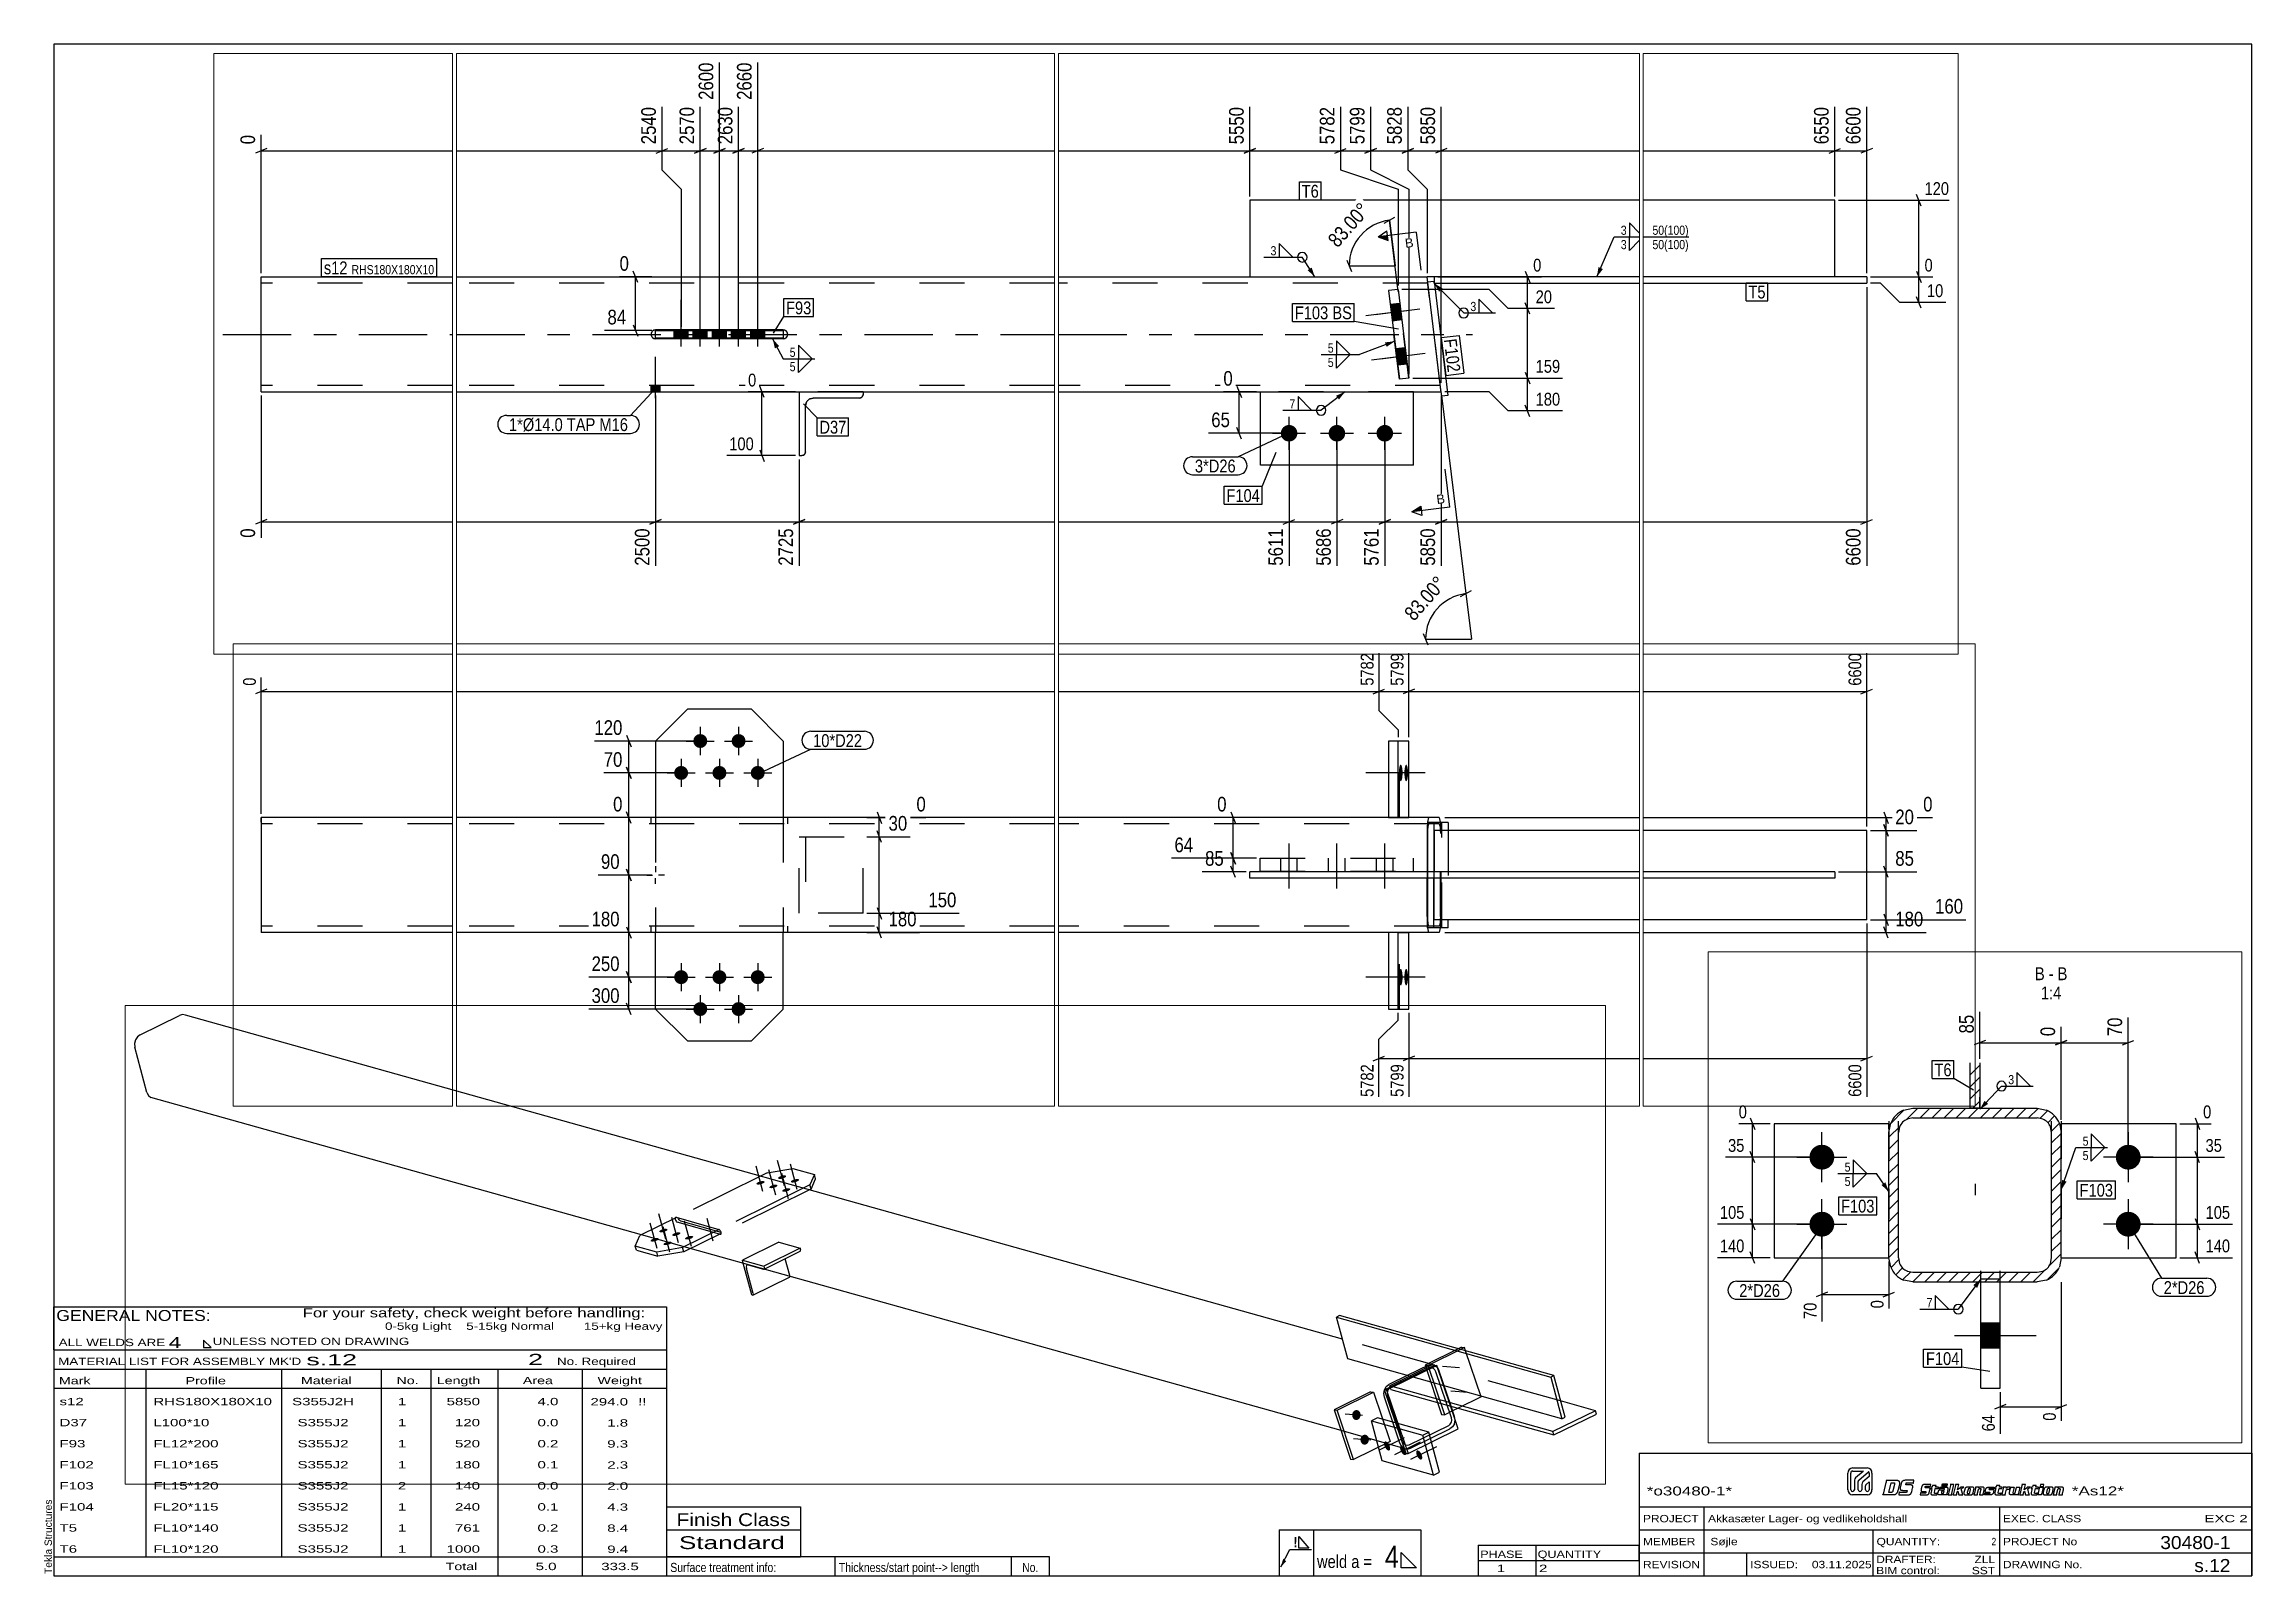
# Paper-space layout 'Layout1' of a CAD drawing. Header units: millimetres. Extents: x 2 to 579, y 5 to 405.
# The model-space entities are those that its viewports show. They can reach past a viewport. Long polylines and large blocks are cut down to what shows.
import ezdxf

# ---------------------------------------------------------------- set-up
doc = ezdxf.new("R2010")
doc.units = ezdxf.units.MM
doc.linetypes.add('DXK_LINE_DOT2', pattern=[3.9198, 1.9599, -1.9599])
doc.linetypes.add('DXK_LINE_DOT3', pattern=[5.9187, 2.979, -0.9799, 0.9799, -0.9799])
for name, color, linetype in [('GRAPHICAL_OBJECTS', 7, 'Continuous'), ('MÅLSÆTNING', 7, 'Continuous'), ('STÅL', 7, 'Continuous'), ('TEKST', 7, 'Continuous')]:
    doc.layers.add(name, color=color, linetype=linetype)
doc.layers.add('Viewport layer', color=7, linetype='Continuous', plot=False)
doc.styles.add('Arial', font='ARIAL.TTF', dxfattribs={"height": 0.2})
doc.styles.add('Arial Narrow', font='ARIALN.TTF', dxfattribs={"height": 0.2})
doc.styles.add('Arial Narrow Bold', font='ARIALNB.TTF', dxfattribs={"height": 0.2})
doc.styles.add('Arial Rounded MT Bold', font='ARLRDBD.TTF', dxfattribs={"height": 0.2})
doc.styles.add('IDAutomationHC39M', font='IDAUTOMATIONHC39M.TTF', dxfattribs={"height": 0.2})

psp = doc.layouts.get("Layout1")

# ---------------------------------------------------------------- texts
at = {"layer": 'GRAPHICAL_OBJECTS', "color": 7, "linetype": 'Continuous'}
for s, height, style, width, p in [('For your safety, check weight before handling:  ', 2.3861, 'Arial Narrow', 1.6, (70, 72.5)), ('0-5kg Light    5-15kg Normal        15+kg Heavy', 1.9089, 'Arial Narrow', 1.6, (91.5, 69.25)), ('4', 2.86, 'Arial Narrow', 1.794707, (35, 64.5)), ('s12', 1.909, 'Arial Narrow', 1.794707, (6.5, 49.56)), ('RHS180X180X10', 1.9089, 'Arial Narrow', 1.794707, (31, 49.56)), ('S355J2H', 1.909, 'Arial Narrow', 1.794707, (67.24, 49.56)), ('1', 1.91, 'Arial Narrow', 1.794707, (94.86, 49.56)), ('5850', 1.909, 'Arial Narrow', 1.794707, (107.58, 49.56)), ('4.0', 1.909, 'Arial Narrow', 1.794707, (131.32, 49.56)), ('294.0', 1.909, 'Arial Narrow', 1.794707, (145.15, 49.5)), ('!!', 1.909, 'Arial Narrow', 1.794707, (157.6, 49.5)), ('D37', 1.909, 'Arial Narrow', 1.794707, (6.5, 44.06)), ('F93', 1.909, 'Arial Narrow', 1.794707, (6.5, 38.56)), ('L100*10', 1.909, 'Arial Narrow', 1.794707, (31, 44.06)), ('FL12*200', 1.909, 'Arial Narrow', 1.794707, (31, 38.56)), ('S355J2', 1.909, 'Arial Narrow', 1.794707, (68.66, 44.06)), ('S355J2', 1.909, 'Arial Narrow', 1.794707, (68.66, 38.56)), ('1', 1.91, 'Arial Narrow', 1.794707, (94.86, 44.06)), ('1', 1.91, 'Arial Narrow', 1.794707, (94.86, 38.56)), ('520', 1.909, 'Arial Narrow', 1.794707, (109.77, 38.56)), ('120', 1.909, 'Arial Narrow', 1.794707, (109.77, 44.06)), ('0.0', 1.909, 'Arial Narrow', 1.794707, (131.32, 44.06)), ('0.2', 1.909, 'Arial Narrow', 1.794707, (131.32, 38.56)), ('9.3', 1.909, 'Arial Narrow', 1.794707, (149.53, 38.5)), ('1.8', 1.909, 'Arial Narrow', 1.794707, (149.53, 44)), ('F102', 1.909, 'Arial Narrow', 1.794707, (6.5, 33.06)), ('FL10*165', 1.909, 'Arial Narrow', 1.794707, (31, 33.06)), ('S355J2', 1.909, 'Arial Narrow', 1.794707, (68.66, 33.06)), ('1', 1.91, 'Arial Narrow', 1.794707, (94.86, 33.06)), ('180', 1.909, 'Arial Narrow', 1.794707, (109.77, 33.06)), ('0.1', 1.909, 'Arial Narrow', 1.794707, (131.32, 33.06)), ('2.3', 1.909, 'Arial Narrow', 1.794707, (149.53, 33)), ('F103', 1.909, 'Arial Narrow', 1.794707, (6.5, 27.56)), ('FL15*120', 1.909, 'Arial Narrow', 1.794707, (31, 27.56)), ('S355J2', 1.909, 'Arial Narrow', 1.794707, (68.66, 27.56)), ('2', 1.91, 'Arial Narrow', 1.794707, (94.86, 27.56)), ('140', 1.909, 'Arial Narrow', 1.794707, (109.77, 27.56)), ('0.0', 1.909, 'Arial Narrow', 1.794707, (131.32, 27.56)), ('2.0', 1.909, 'Arial Narrow', 1.794707, (149.53, 27.5)), ('F104', 1.909, 'Arial Narrow', 1.794707, (6.5, 22.06)), ('FL20*115', 1.909, 'Arial Narrow', 1.794707, (31, 22.06)), ('S355J2', 1.909, 'Arial Narrow', 1.794707, (68.66, 22.06)), ('1', 1.91, 'Arial Narrow', 1.794707, (94.86, 22.06)), ('240', 1.909, 'Arial Narrow', 1.794707, (109.77, 22.06)), ('0.1', 1.909, 'Arial Narrow', 1.794707, (131.32, 22.06)), ('4.3', 1.909, 'Arial Narrow', 1.794707, (149.53, 22)), ('*o30480-1*', 2.333, 'IDAutomationHC39M', 1.425378, (421, 26)), ('*As12*', 2.333, 'IDAutomationHC39M', 1.425378, (532, 26.01)), ('T5', 1.909, 'Arial Narrow', 1.794707, (6.5, 16.56)), ('FL10*140', 1.909, 'Arial Narrow', 1.794707, (31, 16.56)), ('S355J2', 1.909, 'Arial Narrow', 1.794707, (68.66, 16.56)), ('1', 1.91, 'Arial Narrow', 1.794707, (94.86, 16.56)), ('761', 1.909, 'Arial Narrow', 1.794707, (109.77, 16.56)), ('0.2', 1.909, 'Arial Narrow', 1.794707, (131.32, 16.56)), ('8.4', 1.909, 'Arial Narrow', 1.794707, (149.53, 16.5)), ('Finish Class', 3.3405, 'Arial Narrow', 1.425378, (167.62, 18)), ('PROJECT', 1.909, 'Arial Narrow', 1.425378, (420, 19)), ('Akkasæter Lager- og vedlikeholdshall', 1.9089, 'Arial Narrow', 1.425378, (437, 19)), ('EXEC. CLASS', 1.9089, 'Arial Narrow', 1.425378, (514, 19)), ('EXC 2', 1.909, 'Arial Narrow', 1.780292, (566.64, 19)), ('T6', 1.909, 'Arial Narrow', 1.794707, (6.5, 11.06)), ('FL10*120', 1.909, 'Arial Narrow', 1.794707, (31, 11.06)), ('S355J2', 1.909, 'Arial Narrow', 1.794707, (68.66, 11.06)), ('1', 1.91, 'Arial Narrow', 1.794707, (94.86, 11.06)), ('1000', 1.909, 'Arial Narrow', 1.794707, (107.58, 11.06)), ('0.3', 1.909, 'Arial Narrow', 1.794707, (131.32, 11.06)), ('9.4', 1.909, 'Arial Narrow', 1.794707, (149.53, 11)), ('Standard', 3.34, 'Arial Narrow', 1.780292, (168.26, 12)), ('MEMBER', 1.909, 'Arial Narrow', 1.425378, (420, 13)), ('Søjle', 1.909, 'Arial Narrow', 1.42538, (437.61, 13)), ('QUANTITY:', 1.909, 'Arial Narrow', 1.425378, (481, 13)), ('PROJECT No', 1.909, 'Arial Narrow', 1.425378, (514, 13)), ('30480-1', 3.397, 'Arial Rounded MT Bold', 1.1, (555.09, 12)), ('Total', 1.909, 'Arial Narrow', 1.7, (107.33, 6.5)), ('5.0', 1.909, 'Arial Narrow', 1.794707, (130.83, 6.5)), ('333.5', 1.909, 'Arial Narrow', 1.794707, (147.96, 6.5)), ('1', 1.91, 'Arial Narrow', 1.794707, (381.82, 6)), ('2', 1.91, 'Arial Narrow', 1.794707, (392.86, 6)), ('REVISION', 1.909, 'Arial Narrow', 1.425378, (420, 7)), ('ISSUED:', 1.909, 'Arial Narrow', 1.425378, (448, 7)), ('03.11.2025', 1.909, 'Arial Narrow', 1.425378, (464.11, 7)), ('DRAFTER:', 1.909, 'Arial Narrow', 1.425378, (480.91, 8.35)), ('BIM control:', 1.9089, 'Arial Narrow', 1.425378, (480.9, 5.44)), ('SST', 1.909, 'Arial Narrow', 1.425378, (505.88, 5.43)), ('ZLL', 1.909, 'Arial Narrow', 1.425378, (506.58, 8.35)), ('DRAWING No.', 1.9089, 'Arial Narrow', 1.425378, (514, 7)), ('s.12', 3.397, 'Arial Rounded MT Bold', 1.1, (563.96, 6))]:
    psp.add_text(s, height=height, dxfattribs=dict(at, style=style, width=width)).set_placement(p)
at = {"layer": 'GRAPHICAL_OBJECTS', "color": 7}
for s, height, style, width, p in [('GENERAL NOTES:', 2.8633, 'Arial Narrow', 1.4, (5.65, 71.56)), ('ALL WELDS ARE', 1.9089, 'Arial Narrow', 1.6, (6.29, 65)), ('UNLESS NOTED ON DRAWING', 1.9089, 'Arial Narrow', 1.6, (46.52, 65.28)), ("MATERIAL LIST FOR ASSEMBLY MK'D", 1.9089, 'Arial Narrow', 1.6, (6.15, 60.06)), ('s.12', 2.912, 'Arial Rounded MT Bold', 1.794707, (70.97, 59.97)), ('2', 2.91, 'Arial Rounded MT Bold', 1.794707, (128.86, 60.06)), ('No. Required', 1.9089, 'Arial Narrow', 1.6, (136.41, 60.06)), ('Mark', 1.909, 'Arial Narrow', 1.7, (6.34, 55)), ('Profile', 1.909, 'Arial Narrow', 1.7, (39.41, 55)), ('Material', 1.909, 'Arial Narrow', 1.7, (69.54, 55.06)), ('No.', 1.909, 'Arial Narrow', 1.7, (94.5, 55.06)), ('Length', 1.909, 'Arial Narrow', 1.7, (105, 55.06)), ('Area', 1.909, 'Arial Narrow', 1.7, (127.5, 55.06)), ('Weight', 1.909, 'Arial Narrow', 1.7, (147, 55.06)), ('PHASE', 1.909, 'Arial Narrow', 1.5, (377.5, 9.69)), ('QUANTITY', 1.909, 'Arial Narrow', 1.5, (392.5, 9.69))]:
    psp.add_text(s, height=height, dxfattribs=dict(at, style=style, width=width)).set_placement(p)
at = {"layer": 'GRAPHICAL_OBJECTS', "color": 174, "linetype": 'Continuous', "style": 'Arial'}
psp.add_text('Tekla Structures', height=1.9102, rotation=90, dxfattribs=at).set_placement((4.5, 5.5))
at = {"layer": 'GRAPHICAL_OBJECTS', "color": 2, "linetype": 'Continuous', "style": 'Arial Narrow Bold', "width": 0.99921}
psp.add_text('!', height=2.73, dxfattribs=at).set_placement((328.73, 12.42))
at = {"layer": 'GRAPHICAL_OBJECTS', "color": 7, "linetype": 'Continuous', "style": 'Arial Narrow'}
for s, height, p in [('4', 5.73, (352.61, 7.11)), ('2', 1.91, (511.03, 13)), ('Surface treatment info:', 2.3861, (166, 6)), ('Thickness/start point--> length', 2.3861, (210, 6)), ('weld a =', 3.34, (334.88, 7.06))]:
    psp.add_text(s, height=height, dxfattribs=at).set_placement(p)
at = {"layer": 'GRAPHICAL_OBJECTS', "color": 7, "style": 'Arial Narrow'}
psp.add_text('No.', height=2.386, dxfattribs=at).set_placement((257.87, 6))

msp = doc.modelspace()

# ---------------------------------------------------------------- hatches: boundary and pattern name
at = {"layer": 'STÅL', "linetype": 'Continuous'}
for points in [[(38036.4, 783.6), (38034.2, 783.1), (38032, 782.7), (38030, 782.6), (38028.2, 782.7), (38026.7, 782.9), (38025.7, 783.4), (38025, 784), (38024.8, 784.8), (38025.1, 785.6), (38025.8, 786.6), (38026.9, 787.5), (38028.4, 788.5), (38030.2, 789.4), (38032.3, 790.2), (38034.5, 790.9), (38036.7, 791.4), (38038.9, 791.7), (38040.9, 791.8), (38042.7, 791.8), (38044.2, 791.5), (38045.3, 791), (38045.9, 790.4), (38046.1, 789.7), (38045.9, 788.8), (38045.1, 787.9), (38044, 786.9), (38042.5, 785.9), (38040.7, 785.1), (38038.6, 784.3)], [(38092.8, 798.3), (38090.6, 797.8), (38088.4, 797.5), (38086.4, 797.4), (38084.6, 797.4), (38083.1, 797.7), (38082.1, 798.2), (38081.4, 798.8), (38081.2, 799.5), (38081.5, 800.4), (38082.2, 801.3), (38083.3, 802.3), (38084.8, 803.2), (38086.6, 804.1), (38088.7, 804.9), (38090.9, 805.6), (38093.1, 806.1), (38095.3, 806.5), (38097.3, 806.6), (38099.1, 806.5), (38100.6, 806.3), (38101.7, 805.8), (38102.3, 805.2), (38102.5, 804.4), (38102.3, 803.6), (38101.5, 802.6), (38100.4, 801.7), (38098.9, 800.7), (38097.1, 799.8), (38095, 799)], [(38126.4, 788.9), (38124.2, 788.4), (38122, 788.1), (38120, 788), (38118.2, 788), (38116.7, 788.3), (38115.6, 788.7), (38115, 789.4), (38114.8, 790.1), (38115, 791), (38115.7, 791.9), (38116.9, 792.9), (38118.4, 793.8), (38120.2, 794.7), (38122.3, 795.5), (38124.5, 796.2), (38126.7, 796.7), (38128.9, 797.1), (38130.9, 797.2), (38132.7, 797.1), (38134.2, 796.9), (38135.2, 796.4), (38135.9, 795.8), (38136.1, 795), (38135.8, 794.2), (38135.1, 793.2), (38134, 792.3), (38132.5, 791.3), (38130.6, 790.4), (38128.6, 789.6)], [(38070, 774.2), (38067.8, 773.7), (38065.6, 773.3), (38063.6, 773.2), (38061.8, 773.3), (38060.3, 773.5), (38059.2, 774), (38058.6, 774.6), (38058.4, 775.4), (38058.6, 776.2), (38059.3, 777.2), (38060.5, 778.1), (38062, 779.1), (38063.8, 780), (38065.9, 780.8), (38068.1, 781.4), (38070.3, 782), (38072.5, 782.3), (38074.5, 782.4), (38076.3, 782.4), (38077.7, 782.1), (38078.8, 781.6), (38079.5, 781), (38079.7, 780.3), (38079.4, 779.4), (38078.7, 778.5), (38077.6, 777.5), (38076.1, 776.5), (38074.2, 775.7), (38072.2, 774.9)], [(38103.6, 764.8), (38101.4, 764.3), (38099.2, 763.9), (38097.2, 763.8), (38095.4, 763.9), (38093.9, 764.1), (38092.8, 764.6), (38092.1, 765.2), (38091.9, 766), (38092.2, 766.8), (38092.9, 767.8), (38094.1, 768.7), (38095.6, 769.7), (38097.4, 770.6), (38099.5, 771.4), (38101.6, 772), (38103.9, 772.6), (38106, 772.9), (38108.1, 773), (38109.9, 773), (38111.3, 772.7), (38112.4, 772.2), (38113.1, 771.6), (38113.3, 770.9), (38113, 770), (38112.3, 769.1), (38111.2, 768.1), (38109.6, 767.1), (38107.8, 766.3), (38105.8, 765.5)], [(37782.9, 659), (37780.7, 658.5), (37778.5, 658.2), (37776.5, 658), (37774.7, 658.1), (37773.2, 658.3), (37772.1, 658.8), (37771.5, 659.4), (37771.3, 660.2), (37771.5, 661), (37772.2, 662), (37773.4, 662.9), (37774.9, 663.9), (37776.7, 664.8), (37778.8, 665.6), (37781, 666.3), (37783.2, 666.8), (37785.4, 667.1), (37787.4, 667.2), (37789.2, 667.2), (37790.7, 666.9), (37791.7, 666.5), (37792.4, 665.8), (37792.6, 665.1), (37792.3, 664.2), (37791.6, 663.3), (37790.5, 662.3), (37789, 661.4), (37787.1, 660.5), (37785.1, 659.7)], [(37816.5, 649.6), (37814.3, 649.1), (37812.1, 648.8), (37810.1, 648.6), (37808.3, 648.7), (37806.8, 648.9), (37805.7, 649.4), (37805, 650), (37804.8, 650.8), (37805.1, 651.6), (37805.8, 652.6), (37807, 653.5), (37808.5, 654.5), (37810.3, 655.4), (37812.4, 656.2), (37814.5, 656.9), (37816.8, 657.4), (37818.9, 657.7), (37821, 657.8), (37822.8, 657.8), (37824.2, 657.5), (37825.3, 657.1), (37826, 656.4), (37826.2, 655.7), (37825.9, 654.8), (37825.2, 653.9), (37824.1, 652.9), (37822.5, 652), (37820.7, 651.1), (37818.7, 650.3)], [(37850.1, 640.2), (37847.8, 639.7), (37845.7, 639.4), (37843.6, 639.2), (37841.8, 639.3), (37840.4, 639.5), (37839.3, 640), (37838.6, 640.6), (37838.4, 641.4), (37838.7, 642.2), (37839.4, 643.2), (37840.5, 644.1), (37842.1, 645.1), (37843.9, 646), (37845.9, 646.8), (37848.1, 647.5), (37850.3, 648), (37852.5, 648.3), (37854.5, 648.4), (37856.3, 648.4), (37857.8, 648.1), (37858.9, 647.7), (37859.6, 647), (37859.8, 646.3), (37859.5, 645.4), (37858.8, 644.5), (37857.6, 643.5), (37856.1, 642.6), (37854.3, 641.7), (37852.3, 640.9)], [(37760.1, 634.8), (37757.9, 634.3), (37755.7, 634), (37753.7, 633.9), (37751.9, 633.9), (37750.4, 634.2), (37749.3, 634.6), (37748.6, 635.3), (37748.4, 636), (37748.7, 636.9), (37749.4, 637.8), (37750.6, 638.8), (37752.1, 639.7), (37753.9, 640.6), (37755.9, 641.4), (37758.1, 642.1), (37760.4, 642.6), (37762.5, 642.9), (37764.6, 643.1), (37766.4, 643), (37767.8, 642.7), (37768.9, 642.3), (37769.6, 641.7), (37769.8, 640.9), (37769.5, 640), (37768.8, 639.1), (37767.7, 638.1), (37766.1, 637.2), (37764.3, 636.3), (37762.3, 635.5)], [(37793.7, 625.4), (37791.4, 624.9), (37789.3, 624.6), (37787.2, 624.4), (37785.4, 624.5), (37784, 624.8), (37782.9, 625.2), (37782.2, 625.9), (37782, 626.6), (37782.3, 627.5), (37783, 628.4), (37784.1, 629.4), (37785.7, 630.3), (37787.5, 631.2), (37789.5, 632), (37791.7, 632.7), (37793.9, 633.2), (37796.1, 633.5), (37798.1, 633.7), (37799.9, 633.6), (37801.4, 633.3), (37802.5, 632.9), (37803.2, 632.3), (37803.4, 631.5), (37803.1, 630.6), (37802.4, 629.7), (37801.2, 628.7), (37799.7, 627.8), (37797.9, 626.9), (37795.9, 626.1)], [(17179, 583, -1), (17179, 561, -1)], [(17239, 583, -1), (17239, 561, -1)], [(5862.5, 523.9), (5859.3, 549.7), (5844.4, 547.8), (5847.6, 522)], [(17149, 533, -1), (17149, 511, -1)], [(17209, 533, -1), (17209, 511, -1)], [(17269, 533, -1), (17269, 511, -1)], [(20392.6, 522), (20392.6, 524.7), (20392.8, 527.3), (20393.1, 529.6), (20393.5, 531.6), (20394, 533.2), (20394.6, 534.3), (20395.2, 534.9), (20395.8, 534.9), (20396.3, 534.3), (20396.9, 533.2), (20397.4, 531.6), (20397.8, 529.6), (20398.1, 527.3), (20398.3, 524.7), (20398.3, 522), (20398.3, 519.3), (20398.1, 516.7), (20397.8, 514.3), (20397.4, 512.3), (20396.9, 510.7), (20396.3, 509.6), (20395.8, 509), (20395.2, 509), (20394.6, 509.6), (20394, 510.7), (20393.5, 512.3), (20393.1, 514.3), (20392.8, 516.7), (20392.6, 519.3)], [(20401.2, 522), (20401.2, 524.7), (20401.4, 527.3), (20401.7, 529.6), (20402.1, 531.6), (20402.6, 533.2), (20403.1, 534.3), (20403.7, 534.9), (20404.3, 534.9), (20404.9, 534.3), (20405.4, 533.2), (20405.9, 531.6), (20406.3, 529.6), (20406.6, 527.3), (20406.8, 524.7), (20406.8, 522), (20406.8, 519.3), (20406.6, 516.7), (20406.3, 514.3), (20405.9, 512.3), (20405.4, 510.7), (20404.9, 509.6), (20404.3, 509), (20403.7, 509), (20403.1, 509.6), (20402.6, 510.7), (20402.1, 512.3), (20401.7, 514.3), (20401.4, 516.7), (20401.2, 519.3)], [(2625.4, 507.1), (2603.4, 507.1), (2603.4, 495.1), (2625.4, 495.1)], [(2625.4, 507.1), (2603.4, 507.1), (2603.4, 495.1), (2625.4, 495.1)], [(2655.4, 507.1), (2633.4, 507.1), (2633.4, 495.1), (2655.4, 495.1)], [(2655.4, 507.1), (2633.4, 507.1), (2633.4, 495.1), (2655.4, 495.1)], [(2685.4, 507.1), (2663.4, 507.1), (2663.4, 495.1), (2685.4, 495.1)], [(2685.4, 507.1), (2663.4, 507.1), (2663.4, 495.1), (2685.4, 495.1)], [(2715.4, 507.1), (2693.4, 507.1), (2693.4, 495.1), (2715.4, 495.1)], [(2715.4, 507.1), (2693.4, 507.1), (2693.4, 495.1), (2715.4, 495.1)], [(2745.4, 507.1), (2723.4, 507.1), (2723.4, 495.1), (2745.4, 495.1)], [(2745.4, 507.1), (2723.4, 507.1), (2723.4, 495.1), (2745.4, 495.1)], [(5871, 454.4), (5867.8, 480.2), (5852.9, 478.4), (5856.1, 452.6)], [(2581.4, 421.1), (2567.4, 421.1), (2567.4, 411.1), (2581.4, 411.1)], [(5685.9, 359.1, -1), (5685.9, 333.1, -1)], [(5760.9, 359.1, -1), (5760.9, 333.1, -1)], [(5835.9, 359.1, -1), (5835.9, 333.1, -1)], [(27072.8, 311.5, -1), (27072.8, 285.5, -1)], [(27392.8, 285.5, -1), (27392.8, 311.5, -1)], [(27072.8, 241.5, -1), (27072.8, 215.5, -1)], [(27392.8, 215.5, -1), (27392.8, 241.5, -1)], [(17149, 213, -1), (17149, 191, -1)], [(17209, 213, -1), (17209, 191, -1)], [(17269, 213, -1), (17269, 191, -1)], [(20392.6, 202), (20392.6, 204.7), (20392.8, 207.3), (20393.1, 209.6), (20393.5, 211.6), (20394, 213.2), (20394.6, 214.3), (20395.2, 214.9), (20395.8, 214.9), (20396.3, 214.3), (20396.9, 213.2), (20397.4, 211.6), (20397.8, 209.6), (20398.1, 207.3), (20398.3, 204.7), (20398.3, 202), (20398.3, 199.3), (20398.1, 196.7), (20397.8, 194.3), (20397.4, 192.3), (20396.9, 190.7), (20396.3, 189.6), (20395.8, 189), (20395.2, 189), (20394.6, 189.6), (20394, 190.7), (20393.5, 192.3), (20393.1, 194.3), (20392.8, 196.7), (20392.6, 199.3)], [(20401.2, 202), (20401.2, 204.7), (20401.4, 207.3), (20401.7, 209.6), (20402.1, 211.6), (20402.6, 213.2), (20403.1, 214.3), (20403.7, 214.9), (20404.3, 214.9), (20404.9, 214.3), (20405.4, 213.2), (20405.9, 211.6), (20406.3, 209.6), (20406.6, 207.3), (20406.8, 204.7), (20406.8, 202), (20406.8, 199.3), (20406.6, 196.7), (20406.3, 194.3), (20405.9, 192.3), (20405.4, 190.7), (20404.9, 189.6), (20404.3, 189), (20403.7, 189), (20403.1, 189.6), (20402.6, 190.7), (20402.1, 192.3), (20401.7, 194.3), (20401.4, 196.7), (20401.2, 199.3)], [(39580.5, 181.8), (39581, 184.4), (39581.9, 187), (39583.3, 189.2), (39585, 191.1), (39587, 192.5), (39589.2, 193.4), (39591.5, 193.8), (39593.8, 193.6), (39596, 192.9), (39598, 191.6), (39599.7, 189.8), (39601.1, 187.7), (39602, 185.2), (39602.5, 182.6), (39602.5, 179.9), (39602.1, 177.2), (39601.1, 174.7), (39599.8, 172.5), (39598.1, 170.6), (39596.1, 169.1), (39593.9, 168.2), (39591.6, 167.9), (39589.3, 168.1), (39587.1, 168.8), (39585.1, 170.1), (39583.3, 171.8), (39582, 174), (39581, 176.4), (39580.5, 179.1)], [(17179, 163, -1), (17179, 141, -1)], [(17239, 163, -1), (17239, 141, -1)], [(27259, 99.3), (27259, 125.3), (27239, 125.3), (27239, 99.3)], [(39602.2, 117.4), (39602.7, 120), (39603.6, 122.6), (39605, 124.8), (39606.7, 126.7), (39608.7, 128.1), (39610.9, 129), (39613.2, 129.4), (39615.5, 129.2), (39617.7, 128.5), (39619.7, 127.2), (39621.4, 125.4), (39622.8, 123.3), (39623.7, 120.8), (39624.2, 118.2), (39624.2, 115.5), (39623.7, 112.8), (39622.8, 110.3), (39621.5, 108.1), (39619.7, 106.2), (39617.7, 104.7), (39615.6, 103.8), (39613.3, 103.5), (39611, 103.7), (39608.8, 104.4), (39606.7, 105.7), (39605, 107.4), (39603.7, 109.6), (39602.7, 112), (39602.2, 114.7)], [(39677.1, 102.6), (39678.2, 100.1), (39679, 97.7), (39679.5, 95.3), (39679.6, 93.1), (39679.4, 91.2), (39678.8, 89.7), (39677.9, 88.6), (39676.8, 88.1), (39675.4, 88), (39673.9, 88.5), (39672.3, 89.5), (39670.6, 90.9), (39669, 92.7), (39667.5, 94.9), (39666.2, 97.2), (39665.1, 99.7), (39664.3, 102.2), (39663.9, 104.6), (39663.7, 106.8), (39664, 108.7), (39664.5, 110.2), (39665.4, 111.3), (39666.5, 111.8), (39667.9, 111.9), (39669.4, 111.4), (39671.1, 110.4), (39672.7, 109), (39674.3, 107.1), (39675.8, 105)], [(39719.1, 90.9), (39720.2, 88.4), (39721, 85.9), (39721.4, 83.5), (39721.6, 81.3), (39721.3, 79.4), (39720.8, 77.9), (39719.9, 76.9), (39718.8, 76.3), (39717.4, 76.3), (39715.9, 76.7), (39714.2, 77.7), (39712.6, 79.1), (39711, 81), (39709.5, 83.1), (39708.2, 85.5), (39707.1, 88), (39706.3, 90.5), (39705.8, 92.9), (39705.7, 95.1), (39705.9, 96.9), (39706.5, 98.5), (39707.4, 99.5), (39708.5, 100.1), (39709.9, 100.1), (39711.4, 99.6), (39713, 98.7), (39714.7, 97.2), (39716.3, 95.4), (39717.8, 93.2)], [(39761.1, 79.1), (39762.2, 76.6), (39762.9, 74.2), (39763.4, 71.8), (39763.5, 69.6), (39763.3, 67.7), (39762.8, 66.2), (39761.9, 65.1), (39760.7, 64.5), (39759.4, 64.5), (39757.8, 65), (39756.2, 66), (39754.5, 67.4), (39752.9, 69.2), (39751.4, 71.4), (39750.1, 73.7), (39749.1, 76.2), (39748.3, 78.7), (39747.8, 81.1), (39747.7, 83.3), (39747.9, 85.2), (39748.5, 86.7), (39749.3, 87.8), (39750.5, 88.3), (39751.8, 88.4), (39753.4, 87.9), (39755, 86.9), (39756.7, 85.5), (39758.3, 83.6), (39759.8, 81.5)]]:
    msp.add_hatch(color=96, dxfattribs=at).paths.add_polyline_path(points)
h = msp.add_hatch(dxfattribs=at)
h.set_pattern_fill('', scale=2.8, style=0, pattern_type=0)
h.set_pattern_definition([(45, (27227.778, 397.165), (-6.2862, 6.2862), [])])
h.paths.add_polyline_path([(27237.8, 397.2), (27227.8, 397.2), (27227.8, 349.6), (27237.8, 349.6)])
h = msp.add_hatch(dxfattribs=at)
h.set_pattern_fill('', scale=2.8, style=0, pattern_type=0)
h.set_pattern_definition([(45, (27320.875, 334.015), (-6.28618, 6.28618), [])])
h.paths.add_polyline_path([(27322.8, 324.4), (27320.9, 334), (27315.5, 342.2), (27307.3, 347.6), (27297.8, 349.6), (27167.8, 349.6), (27158.2, 347.6), (27150.1, 342.2), (27144.7, 334), (27142.8, 324.4), (27142.8, 193.4), (27144.7, 183.8), (27150.1, 175.6), (27158.2, 170.1), (27167.8, 168.2), (27297.8, 168.2), (27307.3, 170.1), (27315.5, 175.6), (27320.9, 183.8), (27322.8, 193.4)])
h.paths.add_polyline_path([(27311.6, 187.6), (27308.4, 182.7), (27303.5, 179.4), (27297.8, 178.3), (27167.8, 178.3), (27162, 179.4), (27157.2, 182.7), (27153.9, 187.6), (27152.8, 193.4), (27152.8, 324.4), (27153.9, 330.2), (27157.2, 335.1), (27162, 338.3), (27167.8, 339.5), (27297.8, 339.5), (27303.5, 338.3), (27308.4, 335.1), (27311.6, 330.2), (27312.8, 324.4), (27312.8, 193.4)])
at = {"layer": 'TEKST', "linetype": 'Continuous'}
for color, points in [(3, [(5721.4, 605.8), (5726.3, 591.1), (5715, 601.7)]), (3, [(6177.6, 603.4), (6168.2, 591.1), (6170.7, 606.4)]), (3, [(5921.1, 567.8), (5913.1, 581.1), (5926.4, 573.1)]), (3, [(2761.4, 479.1), (2757.8, 494.1), (2768, 482.6)]), (3, [(2761.4, 479.1), (2757.8, 494.1), (2768, 482.6)]), (3, [(5836.1, 488.5), (5851.5, 490.2), (5838.8, 481.5)]), (3, [(5759.5, 404.9), (5773.6, 411.1), (5764.1, 399)]), (3, [(27246.4, 354.1), (27237.8, 348.5), (27242.8, 357.5)]), (3, [(27139.1, 272.2), (27142.8, 262.6), (27135, 269.4)]), (3, [(27328.4, 273), (27322.8, 264.4), (27323.7, 274.7)]), (30, [(5892.2, 232.1), (5893.2, 224.6), (5878.3, 222.8)]), (3, [(27231, 164.9), (27239, 171.3), (27235, 161.9)])]:
    msp.add_hatch(color=color, dxfattribs=at).paths.add_polyline_path(points)

# ---------------------------------------------------------------- linework, layer by layer
at = {"layer": 'MÅLSÆTNING', "color": 7, "linetype": 'Continuous'}
for p, q in [((2674.4, 513.1), (2674.4, 927)), ((2734.4, 513.1), (2734.4, 927)), ((2734.4, 513.1), (2734.4, 927)), ((2584.4, 857.4), (2584.4, 758.7)), ((2584.4, 857.4), (2584.4, 758.7)), ((2644.4, 513.1), (2644.4, 857.4)), ((2704.4, 513.1), (2704.4, 857.4)), ((5624.4, 717.1), (5624.4, 857.4)), ((5624.4, 717.1), (5624.4, 857.4)), ((5766.6, 857.4), (5766.6, 758.7)), ((5813.7, 857.4), (5813.7, 758.7)), ((5813.7, 857.4), (5813.7, 758.7)), ((5872.1, 857.4), (5872.1, 758.7)), ((5872.1, 857.4), (5872.1, 758.7)), ((5924.2, 425.3), (5924.2, 857.4)), ((5924.2, 425.3), (5924.2, 857.4)), ((6624.4, 717.1), (6624.4, 857.4)), ((6674.4, 597.1), (6674.4, 857.4)), ((74.4, 597.1), (74.4, 813.5)), ((83.4, 792.3), (65.4, 785.1)), ((74.4, 788.7), (2584.4, 788.7)), ((2575.4, 785.1), (2593.4, 792.3)), ((2575.4, 785.1), (2593.4, 792.3)), ((2584.4, 788.7), (2644.4, 788.7)), ((2653.4, 792.3), (2635.4, 785.1)), ((2665.4, 785.1), (2683.4, 792.3)), ((2674.4, 788.7), (2704.4, 788.7)), ((2695.4, 785.1), (2713.4, 792.3)), ((2713.4, 792.3), (2695.4, 785.1)), ((2704.4, 788.7), (2734.4, 788.7)), ((2743.4, 792.3), (2725.4, 785.1)), ((2743.4, 792.3), (2725.4, 785.1)), ((2734.4, 788.7), (5624.4, 788.7)), ((5633.4, 792.3), (5615.4, 785.1)), ((5615.4, 785.1), (5633.4, 792.3)), ((5757.6, 785.1), (5775.6, 792.3)), ((5766.6, 788.7), (5813.7, 788.7)), ((5804.7, 785.1), (5822.7, 792.3)), ((5813.7, 788.7), (5872.1, 788.7)), ((5863.1, 785.1), (5881.1, 792.3)), ((5872.1, 788.7), (5924.2, 788.7)), ((5933.2, 792.3), (5915.2, 785.1)), ((5933.2, 792.3), (5915.2, 785.1)), ((5924.2, 788.7), (6624.4, 788.7)), ((6615.4, 785.1), (6633.4, 792.3)), ((6683.4, 792.3), (6665.4, 785.1)), ((2584.4, 758.7), (2614.4, 728.7)), ((2584.4, 758.7), (2614.4, 728.7)), ((5872.1, 758.7), (5902.1, 728.7)), ((5872.1, 758.7), (5902.1, 728.7)), ((2614.4, 728.7), (2614.4, 513.1)), ((2614.4, 728.7), (2614.4, 513.1)), ((5856.6, 728.7), (5856.6, 577.5)), ((5856.6, 728.7), (5856.6, 577.5)), ((5873.7, 728.7), (5873.7, 438.6)), ((5873.7, 728.7), (5873.7, 438.6)), ((5902.1, 728.7), (5902.1, 597.1)), ((5902.1, 728.7), (5902.1, 597.1)), ((6759.7, 702.1), (6752.5, 720.1)), ((6630.4, 711.1), (6803.5, 711.1)), ((6756.1, 591.1), (6756.1, 711.1)), ((20361.2, 709.8), (20361.2, 619.6)), ((20408.2, 578), (20408.2, 709.8)), ((21209, 438), (21209, 709.8)), ((5834.8, 675.3), (5851.8, 684.7)), ((5857, 568.5), (5843.3, 680)), ((5843.3, 680), (5852.1, 608.5)), ((14609, 458), (14609, 671.4)), ((14618, 653.2), (14600, 646)), ((14609, 649.6), (20361.2, 649.6)), ((20352.2, 646), (20370.2, 653.2)), ((20417.2, 653.2), (20399.2, 646)), ((21200, 646), (21218, 653.2)), ((2546.4, 582.1), (2539.2, 600.1)), ((5776.5, 617.5), (5783.7, 599.5)), ((5780.1, 608.5), (5852.1, 608.5)), ((6055.8, 600.1), (6063, 582.1)), ((6752.5, 600.1), (6759.7, 582.1)), ((6752.5, 600.1), (6759.7, 582.1)), ((20361.2, 619.6), (20391.2, 589.6)), ((20361.2, 619.6), (20391.2, 589.6)), ((2568.4, 591.1), (2518, 591.1)), ((2542.8, 507.1), (2542.8, 591.1)), ((5919.1, 591.1), (6081.2, 591.1)), ((6059.4, 541.5), (6059.4, 591.1)), ((6680.4, 591.1), (6777.9, 591.1)), ((6680.4, 591.1), (6777.9, 591.1)), ((6696.1, 581.1), (6680.4, 581.1)), ((6726.1, 551.1), (6696.1, 581.1)), ((6756.1, 551.1), (6756.1, 591.1)), ((20391.2, 589.6), (20391.2, 578)), ((20391.2, 589.6), (20391.2, 578)), ((5999.4, 571.5), (5862.6, 571.5)), ((5999.4, 571.5), (5862.6, 571.5)), ((6029.4, 541.5), (5999.4, 571.5)), ((6029.4, 541.5), (5999.4, 571.5)), ((6674.4, 575.1), (6674.4, 138.6)), ((6759.7, 542.1), (6752.5, 560.1)), ((17173, 572), (17013.1, 572)), ((6101.7, 541.5), (6029.4, 541.5)), ((6101.7, 541.5), (6029.4, 541.5)), ((6063, 532.5), (6055.8, 550.5)), ((6063, 532.5), (6055.8, 550.5)), ((6059.4, 432.6), (6059.4, 541.5)), ((6798.4, 551.1), (6726.1, 551.1)), ((17063.6, 531), (17070.8, 513)), ((2539.2, 516.1), (2546.4, 498.1)), ((17143, 522), (17027.7, 522)), ((17067.2, 452), (17067.2, 522)), ((2568.4, 507.1), (2494.6, 507.1)), ((6055.8, 441.6), (6063, 423.6)), ((6055.8, 441.6), (6063, 423.6)), ((17103, 452), (17042.4, 452)), ((17103, 452), (17042.4, 452)), ((17070.8, 443), (17063.6, 461)), ((17070.8, 443), (17063.6, 461)), ((17440, 452), (17532.3, 452)), ((17455.9, 461), (17463.1, 443)), ((17459.5, 422), (17459.5, 452)), ((20170.6, 452), (20107.9, 452)), ((20129.1, 461), (20136.3, 443)), ((20464.7, 452), (21312.1, 452)), ((21235.7, 461), (21242.9, 443)), ((21242.9, 423), (21235.7, 441)), ((21235.7, 441), (21242.9, 423)), ((21239.3, 432), (21239.3, 452)), ((27237.8, 401.2), (27237.8, 450.2)), ((27392.8, 302.5), (27392.8, 444.4)), ((2744.7, 402.1), (2737.5, 420.1)), ((5604.2, 420.1), (5611.4, 402.1)), ((5879.7, 432.6), (6114.5, 432.6)), ((5879.7, 432.6), (6114.5, 432.6)), ((6059.4, 381.1), (6059.4, 432.6)), ((17440, 422), (17507.7, 422)), ((17440, 422), (17507.7, 422)), ((17463.1, 413), (17455.9, 431)), ((17463.1, 413), (17455.9, 431)), ((21215, 432), (21287.5, 432)), ((21215, 432), (21287.5, 432)), ((21239.3, 367), (21239.3, 432)), ((27243.8, 420.5), (27231.8, 415.7)), ((27237.8, 418.1), (27322.8, 418.1)), ((27328.8, 420.5), (27316.8, 415.7)), ((27316.8, 415.7), (27328.8, 420.5)), ((27322.8, 337.5), (27322.8, 434.7)), ((27322.8, 337.5), (27322.8, 434.7)), ((27322.8, 418.1), (27392.8, 418.1)), ((27386.8, 415.7), (27398.8, 420.5)), ((74.4, 405.1), (74.4, 182.4)), ((2574.4, 405.1), (2574.4, 138.6)), ((2793.4, 411.1), (2719.3, 411.1)), ((2741.1, 311.1), (2741.1, 411.1)), ((5634.9, 411.1), (5583, 411.1)), ((5607.8, 346.1), (5607.8, 411.1)), ((5924.9, 405.2), (5963, 94.9)), ((5999.4, 411.1), (5930.2, 411.1)), ((6029.4, 381.1), (5999.4, 411.1)), ((20129.1, 397.2), (20136.3, 379.2)), ((6114.5, 381.1), (6029.4, 381.1)), ((6063, 372.1), (6055.8, 390.1)), ((17070.8, 353), (17063.6, 371)), ((20169.4, 388.2), (20036.5, 388.2)), ((20136.3, 358), (20129.1, 376)), ((20132.7, 367), (20132.7, 388.2)), ((21242.9, 358), (21235.7, 376)), ((21242.9, 358), (21235.7, 376)), ((5679.9, 346.1), (5559.7, 346.1)), ((5611.4, 337.1), (5604.2, 355.1)), ((17103, 362), (17019, 362)), ((20153, 367), (20084.5, 367)), ((21165, 367), (21287.5, 367)), ((21165, 367), (21287.5, 367)), ((5685.9, 340.1), (5685.9, 138.6)), ((5760.9, 340.1), (5760.9, 138.6)), ((5760.9, 340.1), (5760.9, 138.6)), ((5835.9, 340.1), (5835.9, 138.6)), ((27018.8, 333.5), (26985.9, 333.5)), ((26998, 339.5), (27002.8, 327.5)), ((27000.4, 298.5), (27000.4, 333.5)), ((27446.8, 333.5), (27479.6, 333.5)), ((2793.4, 311.1), (2686, 311.1)), ((2737.5, 320.1), (2744.7, 302.1)), ((2799.4, 305.1), (2799.4, 138.6)), ((2799.4, 305.1), (2799.4, 138.6)), ((17440, 302), (17584.7, 302)), ((17455.9, 311), (17463.1, 293)), ((17459.5, 272), (17459.5, 302)), ((21235.7, 301), (21242.9, 283)), ((27002.8, 292.5), (26998, 304.5)), ((27002.8, 292.5), (26998, 304.5)), ((27467.4, 292.5), (27462.6, 304.5)), ((17063.6, 281), (17070.8, 263)), ((17463.1, 263), (17455.9, 281)), ((21209, 286), (21209, 14.4)), ((21215, 292), (21364.5, 292)), ((21242.9, 263), (21235.7, 281)), ((21239.3, 272), (21239.3, 292)), ((27068.8, 298.5), (26972.2, 298.5)), ((27068.8, 298.5), (26972.2, 298.5)), ((27000.4, 228.5), (27000.4, 298.5)), ((27396.8, 298.5), (27493.2, 298.5)), ((17103, 272), (17004.4, 272)), ((17440, 272), (17522.3, 272)), ((20464.7, 272), (21302.1, 272)), ((26998, 234.5), (27002.8, 222.5)), ((26998, 234.5), (27002.8, 222.5)), ((27462.6, 234.5), (27467.4, 222.5)), ((83.4, 210.9), (65.4, 203.7)), ((2565.4, 203.7), (2583.4, 210.9)), ((2808.4, 210.9), (2790.4, 203.7)), ((2790.4, 203.7), (2808.4, 210.9)), ((5676.9, 203.7), (5694.9, 210.9)), ((5769.9, 210.9), (5751.9, 203.7)), ((5769.9, 210.9), (5751.9, 203.7)), ((5826.9, 203.7), (5844.9, 210.9)), ((5933.2, 210.9), (5915.2, 203.7)), ((5915.2, 203.7), (5933.2, 210.9)), ((6665.4, 203.7), (6683.4, 210.9)), ((17063.6, 211), (17070.8, 193)), ((27068.8, 228.5), (26963.7, 228.5)), ((27068.8, 228.5), (26963.7, 228.5)), ((27000.4, 193.5), (27000.4, 228.5)), ((27072.8, 224.5), (27072.8, 127)), ((27396.8, 228.5), (27501.7, 228.5)), ((27465, 193.5), (27465, 228.5)), ((74.4, 207.3), (2574.4, 207.3)), ((2799.4, 207.3), (5685.9, 207.3)), ((5760.9, 207.3), (5835.9, 207.3)), ((5924.2, 207.3), (6674.4, 207.3)), ((17143, 202), (17004.4, 202)), ((17067.2, 152), (17067.2, 202)), ((27018.8, 193.5), (26963.7, 193.5)), ((27002.8, 187.5), (26998, 199.5)), ((27142.8, 189.5), (27142.8, 140.6)), ((27446.8, 193.5), (27501.7, 193.5)), ((27467.4, 187.5), (27462.6, 199.5)), ((27322.8, 167.9), (27322.8, 23.2)), ((17173, 152), (17004.4, 152)), ((17070.8, 143), (17063.6, 161)), ((20391.2, 134.6), (20391.2, 146)), ((20408.2, 146), (20408.2, 14.4)), ((20408.2, 146), (20408.2, 14.4)), ((27078.8, 157.5), (27066.8, 152.7)), ((27072.8, 155.1), (27142.8, 155.1)), ((27136.8, 152.7), (27148.8, 157.5)), ((20361.2, 104.6), (20391.2, 134.6)), ((5954.5, 90.2), (5971.5, 99.5)), ((5963, 94.9), (5971.8, 23.4)), ((20361.2, 14.4), (20361.2, 104.6)), ((20352.2, 71), (20370.2, 78.2)), ((20361.2, 74.6), (20408.2, 74.6)), ((20417.2, 78.2), (20399.2, 71)), ((20417.2, 78.2), (20399.2, 71)), ((20408.2, 74.6), (21209, 74.6)), ((21200, 71), (21218, 78.2)), ((27259, 53.2), (27259, 9.6)), ((5896.2, 32.4), (5903.4, 14.4)), ((5899.8, 23.4), (5971.8, 23.4)), ((27265, 40.2), (27253, 35.4)), ((27259, 37.8), (27322.8, 37.8)), ((27316.8, 35.4), (27328.8, 40.2))]:
    msp.add_line(p, q, dxfattribs=at)
for centre in [(5852.1, 608.5), (5971.8, 23.4)]:
    msp.add_arc(centre, 72, 97, 180, dxfattribs=at)
at = {"layer": 'STÅL', "color": 2, "linetype": 'Continuous'}
for p, q in [((36415.3, 1173.9), (36518.3, 1224.5)), ((36526.4, 1226.5), (36518.3, 1224.5)), ((36534.1, 1224.7), (36526.4, 1226.5)), ((39555, 378.9), (36534.1, 1224.7)), ((36403.1, 1160.3), (36400.8, 1150.9)), ((36408.2, 1168.4), (36403.1, 1160.3)), ((36415.3, 1173.9), (36408.2, 1168.4)), ((36400.8, 1150.9), (36401.6, 1141.4)), ((36433.2, 1023.4), (36401.6, 1141.4)), ((36433.2, 1023.4), (36437, 1015.5)), ((36437, 1015.5), (36443.3, 1010.3)), ((37724.3, 651.6), (36443.3, 1010.3)), ((38052.7, 813), (38035.3, 804.4)), ((38052.7, 813), (38120.3, 824.6)), ((38120.3, 824.6), (38176.2, 808.9)), ((38176.2, 808.9), (38164.6, 781.6)), ((38179.2, 798), (38176.2, 808.9)), ((38167.5, 770.7), (38179.2, 798)), ((38164.6, 781.6), (38147.2, 773.1)), ((38167.5, 770.7), (38163.2, 768.6)), ((38167.5, 770.7), (38164.6, 781.6)), ((6234.9, 711.1), (5624.4, 711.1)), ((5624.4, 711.1), (5624.4, 591.1)), ((6624.4, 711.1), (6324.4, 711.1)), ((6624.4, 591.1), (6624.4, 711.1)), ((37816.1, 696.7), (37719.9, 649.4)), ((37812.3, 694.8), (37812.5, 696)), ((37813.4, 697), (37812.5, 696)), ((37814.8, 697.1), (37813.4, 697)), ((37814.8, 697.1), (37926.7, 665.7)), ((37708.3, 622.1), (37719.9, 649.4)), ((37927.7, 665.2), (37831.9, 618.1)), ((37932.5, 655.2), (37834.8, 607.2)), ((37928.3, 664.8), (37926.7, 665.7)), ((37930, 663.1), (37928.3, 664.8)), ((37930.1, 653), (37928.8, 653.4)), ((37931.4, 660.8), (37930, 663.1)), ((37930.1, 653), (37931.5, 653.1)), ((37932.3, 658.3), (37931.4, 660.8)), ((37931.5, 653.1), (37932.4, 654.1)), ((37932.7, 655.9), (37932.3, 658.3)), ((37932.4, 654.1), (37932.7, 655.9)), ((17159, 622), (17109, 572)), ((17259, 622), (17159, 622)), ((17309, 572), (17259, 622)), ((37711.2, 611.2), (37708.3, 622.1)), ((37764.3, 606.5), (37708.3, 622.1)), ((37711.2, 611.2), (37767.2, 595.6)), ((37831.9, 618.1), (37764.3, 606.5)), ((37767.2, 595.6), (37764.3, 606.5)), ((37834.8, 607.2), (37767.2, 595.6)), ((37834.8, 607.2), (37831.9, 618.1)), ((39551.5, 140), (37852.2, 615.8)), ((74.4, 436.1), (74.4, 591.1)), ((74.4, 591.1), (374.4, 591.1)), ((2262.4, 591.1), (3199.4, 591.1)), ((5324.4, 591.1), (5902.1, 591.1)), ((5913.1, 591.1), (5902.1, 591.1)), ((5923.3, 418.3), (5902.1, 591.1)), ((5903, 583.2), (5913, 584.4)), ((5913, 584.4), (5934.9, 405.4)), ((6234.9, 591.1), (5913.1, 591.1)), ((5913.1, 591.1), (5913.1, 582.9)), ((5913.4, 581.1), (6234.9, 581.1)), ((6674.4, 591.1), (6324.4, 591.1)), ((6324.4, 581.1), (6674.4, 581.1)), ((6674.4, 591.1), (6674.4, 581.1)), ((38012.4, 494.7), (37990.3, 577.1)), ((5856.6, 571.5), (5841.7, 569.7)), ((5841.7, 569.7), (5858.8, 430.7)), ((5856.6, 571.5), (5873.7, 432.6)), ((17109, 572), (17109, 452)), ((17309, 572), (17309, 452)), ((20408.2, 572), (20376.3, 572)), ((20376.3, 572), (20376.3, 452)), ((20391.2, 452), (20391.2, 572)), ((20408.2, 452), (20408.2, 572)), ((37998.9, 571.1), (37998.4, 567.9)), ((37998.4, 567.9), (37999, 563.9)), ((38000.4, 572.8), (37998.9, 571.1)), ((38016.5, 498.6), (37999, 563.9)), ((38002.8, 572.9), (38000.4, 572.8)), ((38002.8, 572.9), (38043.1, 561.6)), ((38043.1, 561.6), (38044.3, 561.7)), ((38044.3, 561.7), (38044.5, 561.9)), ((38044.3, 561.7), (38044.6, 561.9)), ((38015.8, 494.1), (38110.8, 540.8)), ((38110.8, 540.8), (38111.6, 541.7)), ((38111.6, 541.7), (38111.8, 543.1)), ((2574.4, 508.1), (2571.7, 507.6)), ((2774.4, 508.1), (2574.4, 508.1)), ((2777.1, 507.6), (2774.4, 508.1)), ((2571.7, 494.7), (2574.4, 494.1)), ((2574.4, 495.1), (2574.4, 507.1)), ((2574.4, 507.1), (2774.4, 507.1)), ((2774.4, 495.1), (2574.4, 495.1)), ((2774.4, 494.1), (2574.4, 494.1)), ((2624.4, 495.1), (2624.4, 507.1)), ((2724.4, 495.1), (2724.4, 507.1)), ((2774.4, 507.1), (2774.4, 495.1)), ((2774.4, 494.1), (2777.1, 494.7)), ((38014.6, 494), (38012.4, 494.7)), ((38015.8, 494.1), (38014.6, 494)), ((38016.5, 495), (38015.8, 494.1)), ((38016.5, 498.6), (38016.8, 496.5)), ((38016.8, 496.5), (38016.5, 495)), ((14609, 452), (14609, 427)), ((14909, 452), (14609, 452)), ((17734, 452), (16797, 452)), ((20376.3, 452), (19859, 452)), ((20376.3, 452), (20391.2, 452)), ((20391.8, 452), (20391.2, 452)), ((20455.7, 452), (20391.8, 452)), ((20437.5, 444.7), (20436.9, 436.5)), ((20438.5, 450.1), (20437.5, 444.7)), ((20469.5, 444.5), (20437.6, 444.5)), ((20437.6, 444.5), (20437.6, 367)), ((20439.7, 452), (20438.5, 450.1)), ((20447.5, 444.5), (20447.5, 367)), ((20456.8, 450.1), (20455.7, 452)), ((20457.8, 444.7), (20456.8, 450.1)), ((20457.9, 444.5), (20457.8, 444.7)), ((20469.5, 444.5), (20469.5, 432)), ((39547.5, 440.4), (39539.6, 436.5)), ((40107.1, 283.7), (39547.5, 440.4)), ((74.4, 411.1), (74.4, 436.1)), ((5873.7, 432.6), (5858.8, 430.7)), ((5925, 404.2), (5923.3, 418.3)), ((14609, 427), (14609, 297)), ((20436.9, 436.5), (20436.6, 427)), ((20436.6, 427), (20436.6, 367)), ((20769.5, 432), (20447.7, 432)), ((20447.7, 432), (20447.7, 367)), ((21209, 432), (20859, 432)), ((21209, 292), (21209, 432)), ((39568.8, 327.6), (39539.6, 436.5)), ((39539.6, 436.5), (40099.2, 279.8)), ((74.4, 411.1), (374.4, 411.1)), ((2262.4, 411.1), (3199.4, 411.1)), ((2799.4, 411.1), (2799.4, 311.1)), ((2810.3, 393.7), (2809.4, 389.1)), ((2821.4, 401.1), (2816.8, 400.2)), ((2893.4, 401.1), (2821.4, 401.1)), ((2895.7, 401.6), (2893.4, 401.1)), ((2899.4, 407.1), (2898.9, 404.8)), ((2899.4, 411.1), (2899.4, 407.1)), ((5324.4, 411.1), (5924.2, 411.1)), ((5640.9, 296.1), (5640.9, 411.1)), ((5880.9, 296.1), (5880.9, 411.1)), ((5934.9, 405.4), (5925, 404.2)), ((27227.8, 349.6), (27227.8, 397.2)), ((27237.8, 397.2), (27237.8, 349.6)), ((2809.4, 317.1), (2809.4, 389.1)), ((20159, 357), (20159, 367)), ((20769.5, 367), (20159, 367)), ((20769.5, 357), (20159, 357)), ((20436.6, 297), (20436.6, 357)), ((20437.6, 279.5), (20437.6, 357)), ((20447.5, 279.5), (20447.5, 357)), ((20447.7, 292), (20447.7, 357)), ((21159, 367), (20859, 367)), ((21159, 357), (20859, 357)), ((21159, 367), (21159, 357)), ((27158.2, 347.6), (27167.8, 349.6)), ((27167.8, 349.6), (27297.8, 349.6)), ((27237.8, 349.6), (27227.8, 349.6)), ((27297.8, 349.6), (27307.3, 347.6)), ((39865.9, 357.8), (39857.5, 353.6)), ((39873.8, 357.1), (39863.4, 351.9)), ((39865.9, 357.8), (39873.8, 357.1)), ((39876.8, 348.2), (39873.8, 357.1)), ((27142.8, 333.5), (27022.8, 333.5)), ((27022.8, 333.5), (27022.8, 193.5)), ((27142.8, 336.1), (27142.8, 333.5)), ((27142.8, 324.4), (27144.7, 334)), ((27142.8, 328.1), (27142.8, 333.5)), ((27142.8, 328.1), (27142.8, 324.4)), ((27142.8, 193.4), (27142.8, 324.4)), ((27153.9, 330.2), (27152.8, 324.4)), ((27152.8, 193.4), (27152.8, 324.4)), ((27167.8, 339.5), (27162, 338.3)), ((27167.8, 339.5), (27297.8, 339.5)), ((27303.5, 338.3), (27297.8, 339.5)), ((27312.8, 324.4), (27311.6, 330.2)), ((27312.8, 193.4), (27312.8, 324.4)), ((27320.9, 334), (27322.8, 324.4)), ((27322.8, 336.1), (27322.8, 333.5)), ((27322.8, 333.5), (27322.8, 328.1)), ((27442.8, 333.5), (27322.8, 333.5)), ((27322.8, 328.1), (27322.8, 324.4)), ((27322.8, 193.4), (27322.8, 324.4)), ((27442.8, 193.5), (27442.8, 333.5)), ((40128.4, 170.9), (39568.8, 327.6)), ((2799.4, 311.1), (2803.4, 311.1)), ((2805.7, 311.6), (2803.4, 311.1)), ((2809.4, 317.1), (2808.9, 314.8)), ((5880.9, 296.1), (5640.9, 296.1)), ((14609, 297), (14609, 272)), ((20436.6, 297), (20436.9, 287.4)), ((20436.9, 287.4), (20437.5, 279.3)), ((20437.5, 279.3), (20438.5, 273.9)), ((20469.5, 279.5), (20437.6, 279.5)), ((20769.5, 292), (20447.7, 292)), ((20456.8, 273.9), (20457.8, 279.3)), ((20457.8, 279.3), (20457.9, 279.5)), ((20469.5, 279.5), (20469.5, 292)), ((21209, 292), (20859, 292)), ((39724.2, 284.1), (39676.6, 260.7)), ((39730.4, 282.3), (39678.9, 257)), ((40107.1, 283.7), (40099.2, 279.8)), ((40099.2, 279.8), (40128.4, 170.9)), ((40136.3, 174.8), (40107.1, 283.7)), ((14909, 272), (14609, 272)), ((17734, 272), (16797, 272)), ((17109, 152), (17109, 272)), ((17309, 152), (17309, 272)), ((20376.3, 272), (19859, 272)), ((20376.3, 272), (20376.3, 152)), ((20391.2, 272), (20376.3, 272)), ((20391.8, 272), (20391.2, 272)), ((20391.2, 152), (20391.2, 272)), ((20455.7, 272), (20391.8, 272)), ((20408.2, 152), (20408.2, 272)), ((20438.5, 273.9), (20439.7, 272)), ((20455.7, 272), (20456.8, 273.9)), ((39664.9, 247), (39669.6, 255.2)), ((39679.8, 253.7), (39665.2, 246.5)), ((39669.6, 255.2), (39676.6, 260.7)), ((39680.9, 249.6), (39678.9, 257)), ((40104.9, 137.7), (39678.9, 257)), ((39628.3, 241), (39533.2, 194.2)), ((39541.1, 193.6), (39636.2, 240.3)), ((39628.3, 241), (39636.2, 240.3)), ((39636.2, 240.3), (39679.5, 111.5)), ((39663.1, 237.4), (39664.9, 247)), ((39664.6, 227.8), (39663.1, 237.4)), ((39665.2, 246.5), (39670.5, 246.1)), ((39721.1, 80.6), (39665.2, 246.5)), ((39680.5, 251), (39670.5, 246.1)), ((39670.5, 246.1), (39726.3, 80.2)), ((39681.4, 247.9), (40107.3, 128.7)), ((39705.2, 107.3), (39664.6, 227.8)), ((40215.8, 192.2), (40124.8, 217.7)), ((27022.8, 193.5), (27142.8, 193.5)), ((27144.7, 183.8), (27142.8, 193.4)), ((27152.8, 193.4), (27153.9, 187.6)), ((27311.6, 187.6), (27312.8, 193.4)), ((27322.8, 193.4), (27320.9, 183.8)), ((27322.8, 193.5), (27442.8, 193.5)), ((39533.2, 194.2), (39576.5, 65.4)), ((39533.2, 194.2), (39541.1, 193.6)), ((39584.4, 64.8), (39541.1, 193.6)), ((39857.1, 144.4), (39836.9, 204.4)), ((39847.8, 177.4), (39838.9, 203.8)), ((39857, 198.7), (39842.9, 191.8)), ((40215.8, 192.2), (40104.9, 137.7)), ((40218.2, 183.2), (40215.8, 192.2)), ((27167.8, 168.2), (27158.2, 170.1)), ((27162, 179.4), (27167.8, 178.3)), ((27167.8, 178.3), (27297.8, 178.3)), ((27167.8, 168.2), (27297.8, 168.2)), ((27239, 57.2), (27239, 168.2)), ((27259, 57.2), (27259, 168.2)), ((27297.8, 178.3), (27303.5, 179.4)), ((27307.3, 170.1), (27297.8, 168.2)), ((39849.2, 167.8), (39847.8, 177.4)), ((39849.2, 167.6), (39849.2, 167.8)), ((40107.3, 128.7), (40218.2, 183.2)), ((40128.4, 170.9), (40136.3, 174.8)), ((17159, 102), (17109, 152)), ((17259, 102), (17309, 152)), ((20376.3, 152), (20408.2, 152)), ((39726.3, 80.2), (39857.1, 144.4)), ((40107.3, 128.7), (40104.9, 137.7)), ((17159, 102), (17259, 102)), ((39679.5, 111.5), (39584.4, 64.8)), ((39658.6, 61.6), (39649.3, 96.6)), ((39716.5, 93.8), (39669.9, 106.8)), ((39709.7, 99.2), (39705.2, 107.3)), ((39716.5, 93.8), (39709.7, 99.2)), ((39716.5, 93.8), (39716.7, 93.7)), ((39793, 24), (39771.9, 102.5)), ((39808.8, 31.8), (39787.7, 110.3)), ((39721.1, 80.6), (39726.3, 80.2)), ((27239, 57.2), (27259, 57.2)), ((39576.5, 65.4), (39584.4, 64.8)), ((39793, 24), (39658.6, 61.6)), ((39793, 24), (39808.8, 31.8))]:
    msp.add_line(p, q, dxfattribs=at)
at = {"layer": 'STÅL', "color": 96, "linetype": 'Continuous'}
for p, q in [((38041.5, 764.5), (38023.8, 830.8)), ((38097.9, 779.3), (38080.2, 845.6)), ((38131.5, 769.9), (38113.8, 836.1)), ((38075.1, 755.1), (38057.4, 821.4)), ((38108.7, 745.7), (38090.9, 812)), ((37788, 639.9), (37770.3, 706.2)), ((37821.6, 630.5), (37803.8, 696.8)), ((37765.2, 615.8), (37747.4, 682)), ((37798.8, 606.4), (37781, 672.6)), ((37855.2, 621.1), (37837.4, 687.4)), ((17179, 594), (17179, 550)), ((17239, 594), (17239, 550)), ((2614.4, 482.1), (2614.4, 555.1)), ((2614.4, 482.1), (2614.4, 555.1)), ((2644.4, 482.1), (2644.4, 555.1)), ((2644.4, 482.1), (2644.4, 555.1)), ((2674.4, 482.1), (2674.4, 555.1)), ((2674.4, 482.1), (2674.4, 555.1)), ((2704.4, 482.1), (2704.4, 555.1)), ((2704.4, 482.1), (2704.4, 555.1)), ((2734.4, 482.1), (2734.4, 555.1)), ((2734.4, 482.1), (2734.4, 555.1)), ((17157, 572), (17201, 572)), ((17217, 572), (17261, 572)), ((5890.7, 540.4), (5806.3, 530.1)), ((5859.3, 549.7), (5844.4, 547.8)), ((17149, 544), (17149, 500)), ((17209, 544), (17209, 500)), ((17269, 544), (17269, 500)), ((5862.5, 523.9), (5847.6, 522)), ((17127, 522), (17171, 522)), ((17187, 522), (17231, 522)), ((17247, 522), (17291, 522)), ((20425.2, 522), (20340.9, 522)), ((20433.8, 522), (20349.4, 522)), ((2603.4, 495.1), (2603.4, 507.1)), ((2603.4, 495.1), (2603.4, 507.1)), ((2625.4, 495.1), (2625.4, 507.1)), ((2625.4, 495.1), (2625.4, 507.1)), ((2633.4, 495.1), (2633.4, 507.1)), ((2633.4, 495.1), (2633.4, 507.1)), ((2655.4, 495.1), (2655.4, 507.1)), ((2655.4, 495.1), (2655.4, 507.1)), ((2663.4, 495.1), (2663.4, 507.1)), ((2663.4, 495.1), (2663.4, 507.1)), ((2685.4, 495.1), (2685.4, 507.1)), ((2685.4, 495.1), (2685.4, 507.1)), ((2693.4, 495.1), (2693.4, 507.1)), ((2693.4, 495.1), (2693.4, 507.1)), ((2715.4, 495.1), (2715.4, 507.1)), ((2715.4, 495.1), (2715.4, 507.1)), ((2723.4, 495.1), (2723.4, 507.1)), ((2723.4, 495.1), (2723.4, 507.1)), ((2745.4, 495.1), (2745.4, 507.1)), ((2745.4, 495.1), (2745.4, 507.1)), ((2574.4, 401.1), (2574.4, 466.1)), ((5899.2, 470.9), (5814.8, 460.6)), ((5867.8, 480.2), (5852.9, 478.4)), ((5871, 454.4), (5856.1, 452.6)), ((2567.4, 411.1), (2567.4, 421.1)), ((2581.4, 411.1), (2581.4, 421.1)), ((5685.9, 320.1), (5685.9, 372.1)), ((5760.9, 320.1), (5760.9, 372.1)), ((5835.9, 320.1), (5835.9, 372.1)), ((17109, 376), (17109, 366.7)), ((5659.9, 346.1), (5711.9, 346.1)), ((5734.9, 346.1), (5786.9, 346.1)), ((5809.9, 346.1), (5861.9, 346.1)), ((17095, 362), (17104.3, 362)), ((17109, 348), (17109, 357.3)), ((17123, 362), (17113.6, 362)), ((27072.8, 272.5), (27072.8, 324.5)), ((27392.8, 324.5), (27392.8, 272.5)), ((27046.8, 298.5), (27098.8, 298.5)), ((27418.8, 298.5), (27366.8, 298.5)), ((27072.8, 202.5), (27072.8, 254.5)), ((27392.8, 254.5), (27392.8, 202.5)), ((17149, 224), (17149, 180)), ((17209, 224), (17209, 180)), ((17269, 224), (17269, 180)), ((27046.8, 228.5), (27098.8, 228.5)), ((27418.8, 228.5), (27366.8, 228.5)), ((17127, 202), (17171, 202)), ((17187, 202), (17231, 202)), ((17247, 202), (17291, 202)), ((20425.2, 202), (20340.9, 202)), ((20433.8, 202), (20349.4, 202)), ((17179, 174), (17179, 130)), ((17239, 174), (17239, 130)), ((39607.3, 179.5), (39562.6, 183.3)), ((17157, 152), (17201, 152)), ((17217, 152), (17261, 152)), ((27239, 125.3), (27259, 125.3)), ((39629, 115.1), (39584.3, 118.9)), ((39649.9, 89.2), (39717.2, 122.3)), ((27211.5, 112.3), (27296.5, 112.3)), ((27239, 99.3), (27259, 99.3)), ((39691.8, 77.5), (39759.2, 110.6)), ((39733.8, 65.7), (39801.2, 98.8))]:
    msp.add_line(p, q, dxfattribs=at)
at = {"layer": 'STÅL', "color": 7, "linetype": 'DXK_LINE_DOT2'}
for p, q in [((38035.3, 804.4), (37816.1, 696.7)), ((38147.2, 773.1), (37927.7, 665.2)), ((38163.2, 768.6), (37932.5, 655.2)), ((37812.2, 694.2), (37812.3, 694.8)), ((37812.2, 694.2), (37812.5, 691.8)), ((37821.4, 693.2), (37820.6, 695.4)), ((37822.8, 690.9), (37821.4, 693.2)), ((37812.5, 691.8), (37813.5, 689.3)), ((37813.5, 689.3), (37814.9, 687)), ((37814.9, 687), (37816.5, 685.3)), ((37816.5, 685.3), (37818.2, 684.4)), ((37928.8, 653.4), (37818.2, 684.4)), ((37824.5, 689.2), (37822.8, 690.9)), ((37826.1, 688.3), (37824.5, 689.2)), ((37826.1, 688.3), (37932.2, 658.5)), ((37852.2, 615.8), (37724.3, 651.6)), ((38083.1, 632.2), (37988, 585.4)), ((38083.1, 632.2), (38139.1, 616.5)), ((38139.1, 616.5), (38044, 569.8)), ((38044.6, 561.9), (38139.3, 608.4)), ((38139.1, 616.5), (38140, 612.9)), ((38139.3, 608.4), (38140.1, 609.3)), ((38140.3, 610.8), (38140, 612.9)), ((38140.1, 609.3), (38140.3, 610.8)), ((374.4, 581.1), (74.4, 581.1)), ((3199.4, 581.1), (2262.4, 581.1)), ((5903.3, 581.1), (5324.4, 581.1)), ((5624.4, 591.1), (5902.1, 591.1)), ((5923.3, 418.3), (5903, 583.2)), ((6234.9, 591.1), (5913.1, 591.1)), ((5913.1, 581.1), (5913.1, 582.9)), ((5913.1, 581.1), (5913.4, 581.1)), ((6624.4, 591.1), (6324.4, 591.1)), ((37988, 585.4), (38044, 569.8)), ((37990.3, 577.1), (37988, 585.4)), ((38111.6, 545.3), (38099.8, 589)), ((5856.6, 571.5), (5841.7, 569.7)), ((5858.8, 430.7), (5841.7, 569.7)), ((5873.7, 432.6), (5856.6, 571.5)), ((20393.4, 452), (20393.4, 572)), ((38044, 569.8), (38045, 566.1)), ((38044.5, 561.9), (38045, 562.6)), ((38045, 566.1), (38045.3, 564.1)), ((38045.3, 564.1), (38045, 562.6)), ((38111.9, 543.3), (38111.6, 545.3)), ((38111.8, 543.1), (38111.9, 543.3)), ((2571.7, 507.6), (2574.4, 508.1)), ((2774.4, 508.1), (2777.1, 507.6)), ((2574.4, 494.1), (2571.7, 494.7)), ((2777.1, 494.7), (2774.4, 494.1)), ((14609, 444.7), (14609, 452)), ((14909, 442), (14609, 442)), ((17734, 442), (16797, 442)), ((17102, 442), (17102, 452)), ((17109, 452), (17109, 272)), ((17309, 452), (17309, 272)), ((17316, 442), (17316, 452)), ((20455.7, 442), (19859, 442)), ((20391.2, 452), (20376.3, 452)), ((20391.2, 452), (20408.2, 452)), ((20438.4, 437.6), (20439, 440.8)), ((20439, 440.8), (20439.7, 442)), ((20455.7, 442), (20456.4, 440.8)), ((20456.4, 440.8), (20457, 437.6)), ((20458.5, 436.5), (20457.9, 444.5)), ((20459.6, 279.5), (20459.6, 444.5)), ((74.4, 413), (74.4, 436.1)), ((374.4, 421.1), (74.4, 421.1)), ((3199.4, 421.1), (2262.4, 421.1)), ((5922.9, 421.1), (5324.4, 421.1)), ((5873.7, 432.6), (5858.8, 430.7)), ((5923.9, 413), (5923.3, 418.3)), ((17334, 302), (17334, 422)), ((17334, 422), (17434, 422)), ((17344, 422), (17344, 302)), ((17434, 302), (17434, 422)), ((20437.9, 427), (20438, 432.7)), ((20437.9, 297), (20437.9, 427)), ((20438, 432.7), (20438.4, 437.6)), ((20457, 437.6), (20457.4, 432.7)), ((20457.4, 432.7), (20457.5, 427)), ((20457.5, 297), (20457.5, 427)), ((20458.7, 427), (20458.5, 436.5)), ((20458.7, 297), (20458.7, 427)), ((20469.5, 432), (20469.5, 292)), ((2899.4, 411.1), (2799.4, 411.1)), ((2809.4, 389.1), (2810.3, 393.7)), ((2816.8, 400.2), (2821.4, 401.1)), ((2893.4, 401.1), (2895.7, 401.6)), ((2898.9, 404.8), (2899.4, 407.1)), ((5880.9, 411.1), (5640.9, 411.1)), ((5924.2, 411.1), (5923.9, 413)), ((20175.4, 368.2), (20175.4, 388.2)), ((20175.4, 388.2), (20415.4, 388.2)), ((20415.4, 368.2), (20415.4, 388.2)), ((39795.9, 311.4), (39555, 378.9)), ((20175.4, 368.2), (20415.4, 368.2)), ((20436.6, 367), (20436.6, 357)), ((20437.6, 367), (20437.6, 357)), ((20447.5, 367), (20447.5, 357)), ((20447.7, 357), (20447.7, 367)), ((27227.8, 349.6), (27227.8, 361.3)), ((27237.8, 349.6), (27237.8, 361.3)), ((39857.5, 353.6), (39770.9, 311)), ((39863.4, 351.9), (39778.8, 310.4)), ((39917.2, 228.3), (39876.8, 348.2)), ((27142.8, 333.5), (27142.8, 328.1)), ((27142.8, 328.1), (27142.8, 205.1)), ((27152.8, 324.4), (27152.8, 336.1)), ((27312.8, 324.4), (27312.8, 336.1)), ((27322.8, 333.5), (27322.8, 328.1)), ((27322.8, 328.1), (27322.8, 205.1)), ((2803.4, 311.1), (2805.7, 311.6)), ((2808.9, 314.8), (2809.4, 317.1)), ((17434, 302), (17334, 302)), ((39782.7, 302), (39679.7, 251.4)), ((39796, 310.8), (39679.8, 253.7)), ((39801.2, 310.3), (39680.5, 251)), ((39779.6, 311.3), (39724.2, 284.1)), ((39789.8, 311.5), (39730.4, 282.3)), ((39770.9, 311), (39814.2, 182.2)), ((39770.9, 311), (39778.8, 310.4)), ((39822.1, 181.6), (39778.8, 310.4)), ((39779.6, 311.3), (39787.8, 313.3)), ((39787.6, 303.2), (39782.7, 302)), ((39792.5, 302.1), (39787.6, 303.2)), ((39787.8, 313.3), (39795.9, 311.4)), ((40124.8, 217.7), (39789.8, 311.5)), ((39796.6, 298.9), (39792.5, 302.1)), ((39795.9, 311.4), (39802.7, 306)), ((39796, 310.8), (39801.2, 310.3)), ((39836.9, 204.4), (39801.2, 310.3)), ((39802.7, 306), (39807.2, 297.9)), ((14909, 282), (14609, 282)), ((17734, 282), (16797, 282)), ((17102, 272), (17102, 282)), ((17316, 272), (17316, 282)), ((20455.7, 282), (19859, 282)), ((20438, 291.2), (20437.9, 297)), ((20438.4, 286.4), (20438, 291.2)), ((20439, 283.1), (20438.4, 286.4)), ((20439.7, 282), (20439, 283.1)), ((20456.4, 283.1), (20455.7, 282)), ((20457, 286.4), (20456.4, 283.1)), ((20457.4, 291.2), (20457, 286.4)), ((20457.5, 297), (20457.4, 291.2)), ((20457.9, 279.5), (20458.5, 287.4)), ((20458.5, 287.4), (20458.7, 297)), ((39799.3, 294), (39796.6, 298.9)), ((39839.9, 173.5), (39799.3, 294)), ((39838.9, 203.8), (39807.2, 297.9)), ((20391.2, 272), (20376.3, 272)), ((20391.2, 272), (20408.2, 272)), ((20393.4, 152), (20393.4, 272)), ((39672.7, 243.2), (39671.7, 237.5)), ((39671.7, 237.5), (39672.5, 231.7)), ((39713.1, 111.2), (39672.5, 231.7)), ((39675.6, 248.1), (39672.7, 243.2)), ((39679.7, 251.4), (39675.6, 248.1)), ((39681.3, 247.9), (39680.9, 249.6)), ((39681.3, 247.9), (39681.4, 247.9)), ((39917.2, 228.3), (39857, 198.7)), ((27142.8, 193.4), (27142.8, 205.1)), ((27142.8, 193.5), (27142.8, 193.5)), ((27152.8, 193.4), (27152.8, 205.1)), ((27312.8, 193.4), (27312.8, 205.1)), ((27322.8, 193.4), (27322.8, 205.1)), ((27322.8, 193.5), (27322.8, 193.5)), ((39842.9, 191.8), (39822.1, 181.6)), ((27239, 168.2), (27239, 179.9)), ((27239, 171.3), (27259, 171.3)), ((27259, 168.2), (27259, 179.9)), ((39646.5, 173.8), (39630.7, 166)), ((39649.3, 96.6), (39630.7, 166)), ((39630.7, 166), (39765, 128.4)), ((39780.8, 136.2), (39646.5, 173.8)), ((39814.2, 182.2), (39822.1, 181.6)), ((39836.8, 157), (39839.7, 161.9)), ((39839.7, 161.9), (39840.7, 167.7)), ((39840.7, 167.7), (39839.9, 173.5)), ((39847.5, 158.1), (39849.2, 167.6)), ((39669.9, 106.8), (39551.5, 140)), ((39729.7, 103.1), (39832.6, 153.7)), ((39732.8, 93.9), (39835.8, 144.5)), ((39832.6, 153.7), (39836.8, 157)), ((39842.8, 150), (39835.8, 144.5)), ((39847.5, 158.1), (39842.8, 150)), ((39765, 128.4), (39780.8, 136.2)), ((39771.9, 102.5), (39765, 128.4)), ((39787.7, 110.3), (39780.8, 136.2)), ((39713.1, 111.2), (39715.8, 106.3)), ((39715.8, 106.3), (39719.9, 103.1)), ((39716.7, 93.7), (39724.6, 91.9)), ((39719.9, 103.1), (39724.7, 101.9)), ((39724.6, 91.9), (39732.8, 93.9)), ((39724.7, 101.9), (39729.7, 103.1))]:
    msp.add_line(p, q, dxfattribs=at)
at = {"layer": 'STÅL', "color": 96, "linetype": 'DXK_LINE_DOT2'}
for p, q in [((37912.1, 635), (37896.3, 694)), ((5890.7, 540.4), (5806.3, 530.1)), ((5859.3, 549.7), (5844.4, 547.8)), ((5862.5, 523.9), (5847.6, 522)), ((5899.2, 470.9), (5814.8, 460.6)), ((5867.8, 480.2), (5852.9, 478.4)), ((5871, 454.4), (5856.1, 452.6)), ((20220.4, 340.7), (20220.4, 425.7)), ((20295.4, 340.7), (20295.4, 425.7)), ((20370.4, 340.7), (20370.4, 425.7)), ((20207.4, 368.2), (20207.4, 388.2)), ((20233.4, 368.2), (20233.4, 388.2)), ((20282.4, 368.2), (20282.4, 388.2)), ((20308.4, 368.2), (20308.4, 388.2)), ((20357.4, 368.2), (20357.4, 388.2)), ((20383.4, 368.2), (20383.4, 388.2)), ((39860.8, 304.1), (39816.1, 307.9)), ((39882.5, 239.7), (39837.8, 243.5))]:
    msp.add_line(p, q, dxfattribs=at)
at = {"layer": 'STÅL', "color": 7, "linetype": 'DXK_LINE_DOT3'}
for p, q in [((14.4, 501.1), (374.4, 501.1)), ((2262.4, 501.1), (3199.4, 501.1)), ((5324.4, 501.1), (5973.1, 501.1)), ((2849.4, 361.1), (2849.4, 361.1)), ((27232.8, 270.6), (27232.8, 258.9))]:
    msp.add_line(p, q, dxfattribs=at)
at = {"layer": 'STÅL', "color": 2, "linetype": 'Continuous'}
for centre, radius, start, end in [((2574.4, 501.1), 7, 112.5, 247.5), ((2774.4, 501.1), 7, 292.5, 67.5), ((2821.4, 389.1), 12, 112.5, 157.5), ((2893.4, 407.1), 6, 292.5, 337.5), ((27167.9, 324.5), 25.1, 112.7149, 157.7138), ((27297.7, 324.5), 25.1, 22.2862, 67.2851), ((27167.9, 324.4), 15.1, 112.7149, 157.7138), ((27297.7, 324.4), 15.1, 22.2862, 67.2851), ((2803.4, 317.1), 6, 292.5, 337.5), ((27167.9, 193.3), 15.1, 202.2862, 247.2851), ((27297.7, 193.3), 15.1, 292.7149, 337.7138), ((27167.9, 193.3), 25.1, 202.2862, 247.2851), ((27297.7, 193.3), 25.1, 292.7149, 337.7138)]:
    msp.add_arc(centre, radius, start, end, dxfattribs=at)
at = {"layer": 'STÅL', "color": 7, "linetype": 'DXK_LINE_DOT2'}
for centre, radius, start, end in [((2574.4, 501.1), 7, 112.5, 247.5), ((2774.4, 501.1), 7, 292.5, 67.5), ((2821.4, 389.1), 12, 112.5, 157.5), ((2893.4, 407.1), 6, 292.5, 337.5), ((2803.4, 317.1), 6, 292.5, 337.5)]:
    msp.add_arc(centre, radius, start, end, dxfattribs=at)
at = {"layer": 'TEKST', "color": 30, "linetype": 'Continuous'}
for p, q in [((5841.1, 648.3), (5839.3, 663.2)), ((5878.3, 222.8), (5892.2, 232.1)), ((5892.2, 232.1), (5894.1, 217.2)), ((5894.1, 217.2), (5878.3, 222.8))]:
    msp.add_line(p, q, dxfattribs=at)
at = {"layer": 'TEKST', "color": 3, "linetype": 'Continuous'}
for p, q in [((5851.5, 490.2), (5796.3, 469.5)), ((5773.6, 411.1), (5736.1, 382.1)), ((27142.8, 262.6), (27129.7, 281.4)), ((27239, 171.3), (27215.3, 139.7))]:
    msp.add_line(p, q, dxfattribs=at)
for centre, radius, start, end in [((5706.6, 621.9), 7.5, 90, 270), ((5706.6, 621.9), 7.5, 270, 90), ((5736.1, 382.1), 7.5, 90, 270), ((5736.1, 382.1), 7.5, 270, 90), ((27215.3, 139.7), 5, 90, 270), ((27215.3, 139.7), 5, 270, 90)]:
    msp.add_arc(centre, radius, start, end, dxfattribs=at)

# ---------------------------------------------------------------- wipeouts: each hides what was drawn before it
at = {"color": 0}
for points in [[(6216.1, 655.9), (6216.1, 673.3), (6204.5, 673.3), (6204.5, 655.9)], [(5667.3, 623.7), (5667.3, 641.1), (5655.7, 641.1), (5655.7, 623.7)], [(17432.5, 562.6), (17432.5, 583.6), (17355.8, 583.6), (17355.8, 562.6)], [(2818.4, 532.5), (2818.4, 553.5), (2778.8, 553.5), (2778.8, 532.5)], [(5980.3, 536.4), (5980.3, 553.8), (5968.8, 553.8), (5968.8, 536.4)], [(5747.4, 524.8), (5747.4, 545.8), (5694.9, 545.8), (5694.9, 524.8)], [(5757, 471.3), (5757, 488.7), (5745.4, 488.7), (5745.4, 471.3)], [(2795, 464.6), (2795, 482), (2783.4, 482), (2783.4, 464.6)], [(27208.3, 383), (27208.3, 397), (27190.4, 397), (27190.4, 383)], [(2531.4, 349.6), (2531.4, 370.6), (2344.7, 370.6), (2344.7, 349.6)], [(27274.4, 374), (27274.4, 385.6), (27266.7, 385.6), (27266.7, 374)], [(5602.3, 284.8), (5602.3, 305.8), (5538.4, 305.8), (5538.4, 284.8)], [(27352.1, 309.7), (27352.1, 321.3), (27344.4, 321.3), (27344.4, 309.7)], [(5640.2, 238.4), (5640.2, 259.4), (5587.8, 259.4), (5587.8, 238.4)], [(27029.1, 152.5), (27029.1, 166.5), (26986.5, 166.5), (26986.5, 152.5)], [(27472.5, 155.6), (27472.5, 169.6), (27429.9, 169.6), (27429.9, 155.6)], [(27189.1, 140.9), (27189.1, 152.5), (27181.4, 152.5), (27181.4, 140.9)], [(27216.5, 81.4), (27216.5, 95.4), (27181.5, 95.4), (27181.5, 81.4)]]:
    msp.add_wipeout(points, dxfattribs=at).dxf.layer = 'TEKST'
at = {"color": 0, "linetype": 'Continuous'}
for points in [[(6396.7, 655.9), (6396.7, 673.3), (6337.6, 673.3), (6337.6, 655.9)], [(27305.5, 483.4), (27305.5, 497.4), (27295.3, 497.4), (27295.3, 483.4)]]:
    msp.add_wipeout(points, dxfattribs=at).dxf.layer = 'TEKST'

# ---------------------------------------------------------------- next in the draw order: linework, layer by layer
at = {"layer": 'TEKST', "color": 3, "linetype": 'Continuous'}
for p, q in [((6240.6, 654.1), (6219.2, 675.6)), ((6219.2, 675.6), (6219.2, 654.1)), ((6219.2, 654.1), (6240.6, 654.1)), ((5691.8, 621.9), (5670.4, 643.4)), ((5670.4, 643.4), (5670.4, 621.9)), ((5646.4, 621.9), (5706.6, 621.9)), ((5670.4, 621.9), (5691.8, 621.9)), ((5913.1, 581.1), (5959.5, 534.6)), ((6004.8, 534.6), (5983.4, 556)), ((5983.4, 556), (5983.4, 534.6)), ((5959.5, 534.6), (6009.1, 534.6)), ((5983.4, 534.6), (6004.8, 534.6)), ((5781.5, 469.5), (5760, 490.9)), ((5760, 490.9), (5760, 469.5)), ((2819.5, 462.8), (2798.1, 484.2)), ((2798.1, 484.2), (2798.1, 462.8)), ((2798.1, 462.8), (2819.5, 462.8)), ((5760, 469.5), (5781.5, 469.5)), ((27237.8, 348.5), (27260.5, 372.8)), ((27260.5, 372.8), (27293.6, 372.8)), ((27290.8, 372.8), (27276.5, 387.1)), ((27276.5, 387.1), (27276.5, 372.8)), ((27276.5, 372.8), (27290.8, 372.8)), ((27368.5, 308.5), (27354.2, 322.8)), ((27354.2, 322.8), (27354.2, 308.5)), ((27354.2, 308.5), (27368.5, 308.5)), ((27175.2, 139.7), (27215.3, 139.7)), ((27205.4, 139.7), (27191.1, 154)), ((27191.1, 154), (27191.1, 139.7)), ((27191.1, 139.7), (27205.4, 139.7))]:
    msp.add_line(p, q, dxfattribs=at)
for centre, radius, start, end in [((5959.5, 534.6), 7.5, 90, 270), ((5959.5, 534.6), 7.5, 270, 90), ((27260.5, 372.8), 5, 90, 270), ((27260.5, 372.8), 5, 270, 90)]:
    msp.add_arc(centre, radius, start, end, dxfattribs=at)

# ---------------------------------------------------------------- next in the draw order: texts
at = {"layer": 'TEKST', "color": 3, "style": 'Arial Narrow'}
for s, height, p in [('3', 14.3, (5656.9, 624.9)), ('3', 14.3, (5970, 537.6)), ('3', 9.54, (27267.5, 374.8)), ('7', 9.54, (27182.2, 141.7))]:
    msp.add_text(s, height=height, dxfattribs=at).set_placement(p)

# ---------------------------------------------------------------- next in the draw order: wipeouts: each hides what was drawn before it
at = {"color": 0, "linetype": 'Continuous'}
for points, layer in [([(2729.6, 931.8), (2696, 931.8), (2696, 863.7), (2729.6, 863.7)], 'MÅLSÆTNING'), ([(2579.6, 862.2), (2546, 862.2), (2546, 794.1), (2579.6, 794.1)], 'MÅLSÆTNING'), ([(2639.6, 862.2), (2606, 862.2), (2606, 794.1), (2639.6, 794.1)], 'MÅLSÆTNING'), ([(5919.4, 862.2), (5885.8, 862.2), (5885.8, 794.1), (5919.4, 794.1)], 'MÅLSÆTNING'), ([(6619.6, 862.2), (6586, 862.2), (6586, 794.1), (6619.6, 794.1)], 'MÅLSÆTNING'), ([(69.6, 818.3), (36, 818.3), (36, 794.1), (69.6, 794.1)], 'MÅLSÆTNING'), ([(6807.7, 715.3), (6807.7, 744.7), (6760.9, 744.7), (6760.9, 715.3)], 'MÅLSÆTNING'), ([(20357, 714), (20327.6, 714), (20327.6, 654.4), (20357, 654.4)], 'MÅLSÆTNING'), ([(14604.8, 675.6), (14575.4, 675.6), (14575.4, 654.4), (14604.8, 654.4)], 'MÅLSÆTNING'), ([(2537.4, 595.9), (2537.4, 629.5), (2513.2, 629.5), (2513.2, 595.9)], 'MÅLSÆTNING'), ([(6085.4, 595.3), (6085.4, 624.7), (6064.2, 624.7), (6064.2, 595.3)], 'MÅLSÆTNING'), ([(6782.1, 595.3), (6782.1, 624.7), (6760.9, 624.7), (6760.9, 595.3)], 'MÅLSÆTNING'), ([(6102, 545.7), (6102, 575.1), (6068.1, 575.1), (6068.1, 545.7)], 'MÅLSÆTNING'), ([(17061.8, 526.8), (17061.8, 560.4), (17022.9, 560.4), (17022.9, 526.8)], 'MÅLSÆTNING'), ([(2533, 511.9), (2533, 545.5), (2494.2, 545.5), (2494.2, 511.9)], 'MÅLSÆTNING'), ([(17537.1, 456.8), (17537.1, 490.4), (17512.9, 490.4), (17512.9, 456.8)], 'MÅLSÆTNING'), ([(21316.9, 456.8), (21316.9, 490.4), (21292.7, 490.4), (21292.7, 456.8)], 'MÅLSÆTNING'), ([(6114.8, 436.8), (6114.8, 466.2), (6068.1, 466.2), (6068.1, 436.8)], 'MÅLSÆTNING'), ([(2736.3, 415.3), (2736.3, 444.7), (2715.1, 444.7), (2715.1, 415.3)], 'MÅLSÆTNING'), ([(5602.4, 415.9), (5602.4, 449.5), (5578.2, 449.5), (5578.2, 415.9)], 'MÅLSÆTNING'), ([(27234.6, 450.5), (27212.2, 450.5), (27212.2, 424.6), (27234.6, 424.6)], 'MÅLSÆTNING'), ([(27389.6, 447.6), (27367.2, 447.6), (27367.2, 421.7), (27389.6, 421.7)], 'MÅLSÆTNING'), ([(20075, 393), (20075, 426.6), (20036.1, 426.6), (20036.1, 393)], 'MÅLSÆTNING'), ([(27319.6, 437.9), (27297.2, 437.9), (27297.2, 421.7), (27319.6, 421.7)], 'MÅLSÆTNING'), ([(6114.8, 385.3), (6114.8, 414.7), (6068.1, 414.7), (6068.1, 385.3)], 'MÅLSÆTNING'), ([(5598.1, 350.9), (5598.1, 384.5), (5559.2, 384.5), (5559.2, 350.9)], 'MÅLSÆTNING'), ([(26997.2, 336.3), (26997.2, 355.9), (26983.1, 355.9), (26983.1, 336.3)], 'MÅLSÆTNING'), ([(2732.5, 315.3), (2732.5, 344.7), (2685.7, 344.7), (2685.7, 315.3)], 'MÅLSÆTNING'), ([(17585.1, 306.8), (17585.1, 340.4), (17531.6, 340.4), (17531.6, 306.8)], 'MÅLSÆTNING'), ([(21364.9, 296.8), (21364.9, 330.4), (21311.4, 330.4), (21311.4, 296.8)], 'MÅLSÆTNING'), ([(26994.7, 301.3), (26994.7, 320.9), (26972, 320.9), (26972, 301.3)], 'MÅLSÆTNING'), ([(17057.4, 206.8), (17057.4, 240.4), (17003.9, 240.4), (17003.9, 206.8)], 'MÅLSÆTNING'), ([(26994.7, 231.3), (26994.7, 250.9), (26963.5, 250.9), (26963.5, 231.3)], 'MÅLSÆTNING'), ([(27502, 231.3), (27502, 250.9), (27470.8, 250.9), (27470.8, 231.3)], 'MÅLSÆTNING'), ([(26994.7, 196.3), (26994.7, 215.9), (26963.5, 215.9), (26963.5, 196.3)], 'MÅLSÆTNING'), ([(27502, 196.3), (27502, 215.9), (27470.8, 215.9), (27470.8, 196.3)], 'MÅLSÆTNING'), ([(69.6, 201.9), (36, 201.9), (36, 177.6), (69.6, 177.6)], 'MÅLSÆTNING'), ([(2569.6, 201.9), (2536, 201.9), (2536, 133.8), (2569.6, 133.8)], 'MÅLSÆTNING'), ([(5681.1, 201.9), (5647.5, 201.9), (5647.5, 133.8), (5681.1, 133.8)], 'MÅLSÆTNING'), ([(5831.1, 201.9), (5797.5, 201.9), (5797.5, 133.8), (5831.1, 133.8)], 'MÅLSÆTNING'), ([(6669.6, 201.9), (6636, 201.9), (6636, 133.8), (6669.6, 133.8)], 'MÅLSÆTNING'), ([(17057.4, 156.8), (17057.4, 190.4), (17003.9, 190.4), (17003.9, 156.8)], 'MÅLSÆTNING'), ([(27070, 149.4), (27050.4, 149.4), (27050.4, 126.7), (27070, 126.7)], 'MÅLSÆTNING'), ([(27140, 151.9), (27120.4, 151.9), (27120.4, 137.8), (27140, 137.8)], 'MÅLSÆTNING'), ([(20357, 69.8), (20327.6, 69.8), (20327.6, 10.2), (20357, 10.2)], 'MÅLSÆTNING'), ([(20404, 69.8), (20374.6, 69.8), (20374.6, 10.2), (20404, 10.2)], 'MÅLSÆTNING'), ([(21204.8, 69.8), (21175.4, 69.8), (21175.4, 10.2), (21204.8, 10.2)], 'MÅLSÆTNING'), ([(27256.2, 32), (27236.6, 32), (27236.6, 9.3), (27256.2, 9.3)], 'MÅLSÆTNING'), ([(27320, 34.6), (27300.4, 34.6), (27300.4, 20.4), (27320, 20.4)], 'MÅLSÆTNING'), ([(5881.7, 638.1), (5879.9, 653), (5866.6, 651.4), (5868.4, 636.5)], 'TEKST'), ([(6396.7, 633.4), (6396.7, 650.8), (6337.6, 650.8), (6337.6, 633.4)], 'TEKST'), ([(27314.8, 483.4), (27314.8, 497.4), (27309.7, 497.4), (27309.7, 483.4)], 'TEKST')]:
    msp.add_wipeout(points, dxfattribs=at).dxf.layer = layer
at = {"color": 0}
for points, layer in [([(5820.9, 695), (5795.7, 717.3), (5737.2, 651.2), (5762.4, 629)], 'MÅLSÆTNING'), ([(5940.6, 109.9), (5915.4, 132.2), (5856.9, 66.1), (5882.1, 43.8)], 'MÅLSÆTNING'), ([(209.7, 595.3), (209.7, 616.3), (172.6, 616.3), (172.6, 595.3)], 'TEKST'), ([(6515.9, 557.4), (6515.9, 578.4), (6489.1, 578.4), (6489.1, 557.4)], 'TEKST'), ([(17432.5, 562.6), (17432.5, 583.6), (17355.8, 583.6), (17355.8, 562.6)], 'TEKST'), ([(2818.4, 532.5), (2818.4, 553.5), (2778.8, 553.5), (2778.8, 532.5)], 'TEKST'), ([(5747.4, 524.8), (5747.4, 545.8), (5694.9, 545.8), (5694.9, 524.8)], 'TEKST'), ([(5934.7, 440.8), (5955.6, 443.4), (5949.2, 495.4), (5928.3, 492.9)], 'TEKST'), ([(5696.8, 383.9), (5696.8, 401.3), (5685.3, 401.3), (5685.3, 383.9)], 'TEKST'), ([(27208.3, 383), (27208.3, 397), (27190.4, 397), (27190.4, 383)], 'TEKST'), ([(2531.4, 349.6), (2531.4, 370.6), (2344.7, 370.6), (2344.7, 349.6)], 'TEKST'), ([(2873.3, 345.6), (2873.3, 366.6), (2831.1, 366.6), (2831.1, 345.6)], 'TEKST'), ([(5602.3, 284.8), (5602.3, 305.8), (5538.4, 305.8), (5538.4, 284.8)], 'TEKST'), ([(27103.5, 282.6), (27103.5, 294.2), (27095.8, 294.2), (27095.8, 282.6)], 'TEKST'), ([(5640.2, 238.4), (5640.2, 259.4), (5587.8, 259.4), (5587.8, 238.4)], 'TEKST'), ([(27127.8, 240.7), (27127.8, 254.7), (27092.8, 254.7), (27092.8, 240.7)], 'TEKST'), ([(27029.1, 152.5), (27029.1, 166.5), (26986.5, 166.5), (26986.5, 152.5)], 'TEKST'), ([(27472.5, 155.6), (27472.5, 169.6), (27429.9, 169.6), (27429.9, 155.6)], 'TEKST'), ([(27216.5, 81.4), (27216.5, 95.4), (27181.5, 95.4), (27181.5, 81.4)], 'TEKST')]:
    msp.add_wipeout(points, dxfattribs=at).dxf.layer = layer

# ---------------------------------------------------------------- next in the draw order: hatches: boundary and pattern name
at = {"layer": 'TEKST', "linetype": 'Continuous'}
msp.add_hatch(color=30, dxfattribs=at).paths.add_polyline_path([(5840.2, 655.7), (5841.1, 648.3), (5825.3, 653.9)])

# ---------------------------------------------------------------- next in the draw order: linework, layer by layer
at = {"layer": 'MÅLSÆTNING', "color": 7, "linetype": 'Continuous'}
for p, q in [((2644.4, 513.1), (2644.4, 857.4)), ((2704.4, 513.1), (2704.4, 857.4)), ((6624.4, 717.1), (6624.4, 857.4)), ((2635.4, 785.1), (2653.4, 792.3)), ((5881.1, 792.3), (5863.1, 785.1)), ((6615.4, 785.1), (6633.4, 792.3)), ((6624.4, 788.7), (6674.4, 788.7)), ((5766.6, 758.7), (5856.6, 728.7)), ((5766.6, 758.7), (5856.6, 728.7)), ((5813.7, 758.7), (5873.7, 728.7)), ((5813.7, 758.7), (5873.7, 728.7)), ((20361.2, 709.8), (20361.2, 619.6)), ((20352.2, 646), (20370.2, 653.2)), ((20361.2, 649.6), (20408.2, 649.6)), ((17063.6, 581), (17070.8, 563)), ((17067.2, 522), (17067.2, 572)), ((17070.8, 513), (17063.6, 531)), ((17143, 522), (17027.7, 522)), ((2574.4, 405.1), (2574.4, 138.6)), ((5924.2, 405.1), (5924.2, 138.6)), ((5924.2, 405.1), (5924.2, 138.6)), ((5685.9, 340.1), (5685.9, 138.6)), ((5835.9, 340.1), (5835.9, 138.6)), ((27465, 228.5), (27465, 298.5)), ((17067.2, 202), (17067.2, 272)), ((27462.6, 234.5), (27467.4, 222.5)), ((2583.4, 210.9), (2565.4, 203.7)), ((5676.9, 203.7), (5694.9, 210.9)), ((5844.9, 210.9), (5826.9, 203.7)), ((17070.8, 193), (17063.6, 211)), ((27396.8, 228.5), (27501.7, 228.5)), ((2574.4, 207.3), (2799.4, 207.3)), ((5685.9, 207.3), (5760.9, 207.3)), ((5835.9, 207.3), (5924.2, 207.3)), ((17143, 202), (17004.4, 202))]:
    msp.add_line(p, q, dxfattribs=at)
at = {"layer": 'TEKST', "color": 30, "linetype": 'Continuous'}
for q in [(5839.3, 663.2), (5841.1, 648.3)]:
    msp.add_line((5825.3, 653.9), q, dxfattribs=at)
at = {"layer": 'TEKST', "color": 7, "linetype": 'Continuous'}
for p, q in [((5884.9, 661.2), (5825.3, 653.9)), ((5884.9, 661.2), (5892.2, 601.6)), ((17352.2, 587.2), (17436.1, 587.2)), ((2775.2, 557.1), (2822, 557.1)), ((2775.2, 528.9), (2775.2, 557.1)), ((2822, 528.9), (2822, 557.1)), ((17270.7, 521.3), (17352.2, 559)), ((17352.2, 559), (17436.1, 559)), ((5691.3, 521.2), (5691.3, 549.4)), ((2759.2, 502.9), (2775.2, 528.9)), ((2775.2, 528.9), (2822, 528.9)), ((2574.4, 416.1), (2535, 374.2)), ((27188, 399.4), (27210.7, 399.4)), ((27188, 380.6), (27188, 399.4)), ((27210.7, 380.6), (27210.7, 399.4)), ((2341.1, 374.2), (2535, 374.2)), ((27188, 380.6), (27210.7, 380.6)), ((27231.2, 368.6), (27210.7, 380.6)), ((2341.1, 346), (2535, 346)), ((5684.8, 346.1), (5605.9, 309.4)), ((5534.8, 309.4), (5605.9, 309.4)), ((5665.2, 316.1), (5643.8, 263)), ((5534.8, 281.2), (5605.9, 281.2)), ((5584.2, 263), (5643.8, 263)), ((5584.2, 234.8), (5584.2, 263)), ((5643.8, 234.8), (5643.8, 263)), ((5584.2, 234.8), (5643.8, 234.8)), ((27073.2, 227), (27031.5, 168.9)), ((27393.4, 227.7), (27427.5, 172)), ((26984.1, 168.9), (27031.5, 168.9)), ((27427.5, 172), (27474.9, 172)), ((26984.1, 150.1), (27031.5, 150.1)), ((27427.5, 153.2), (27474.9, 153.2)), ((27179.1, 97.8), (27218.9, 97.8)), ((27179.1, 79), (27179.1, 97.8)), ((27218.9, 79), (27218.9, 97.8)), ((27179.1, 79), (27218.9, 79)), ((27248.3, 74.8), (27218.9, 79))]:
    msp.add_line(p, q, dxfattribs=at)
at = {"layer": 'TEKST', "color": 3, "linetype": 'Continuous'}
for p, q in [((5726.3, 591.1), (5706.6, 621.9)), ((5721.3, 382.1), (5699.9, 403.5)), ((5699.9, 403.5), (5699.9, 382.1)), ((5676, 382.1), (5736.1, 382.1)), ((5699.9, 382.1), (5721.3, 382.1)), ((27119.9, 281.4), (27105.6, 295.7)), ((27105.6, 295.7), (27105.6, 281.4)), ((27105.6, 281.4), (27119.9, 281.4))]:
    msp.add_line(p, q, dxfattribs=at)
at = {"layer": 'TEKST', "color": 7, "linetype": 'Continuous'}
for centre, radius, start, end in [((17352.2, 573.1), 14.1, 90, 270), ((17436.1, 573.1), 14.1, 270, 90), ((2341.1, 360.1), 14.1, 90, 270), ((2535, 360.1), 14.1, 270, 90), ((5534.8, 295.3), 14.1, 90, 270), ((5605.9, 295.3), 14.1, 270, 90), ((26984.1, 159.5), 9.4, 90, 270), ((27031.5, 159.5), 9.4, 270, 90), ((27427.5, 162.6), 9.4, 90, 270), ((27474.9, 162.6), 9.4, 270, 90)]:
    msp.add_arc(centre, radius, start, end, dxfattribs=at)

# ---------------------------------------------------------------- next in the draw order: texts
at = {"layer": 'MÅLSÆTNING', "color": 3, "linetype": 'Continuous', "style": 'Arial Narrow'}
for s, height, p in [('2660', 22.91, (2724.8, 868.5)), ('2540', 22.91, (2574.8, 798.9)), ('2570', 22.91, (2634.8, 798.9)), ('5850', 22.91, (5914.6, 798.9)), ('6550', 22.91, (6614.8, 798.9)), ('0', 22.9, (64.8, 798.9)), ('5782', 20.04, (20352.8, 658.6)), ('0', 20, (14600.6, 658.6)), ('85', 15.27, (27231.4, 427.8)), ('70', 15.27, (27386.4, 424.9)), ('0', 15.3, (27316.4, 424.9)), ('0', 22.9, (64.8, 182.4)), ('2500', 22.91, (2564.8, 138.6)), ('5611', 22.91, (5676.3, 138.6)), ('5761', 22.91, (5826.3, 138.6)), ('6600', 22.91, (6664.8, 138.6)), ('70', 13.36, (27067.2, 129.5)), ('0', 13.4, (27137.2, 140.6)), ('5782', 20.04, (20352.8, 14.4)), ('5799', 20.04, (20399.8, 14.4)), ('6600', 20.04, (21200.6, 14.4)), ('64', 13.36, (27253.4, 12.1)), ('0', 13.4, (27317.2, 23.2))]:
    msp.add_text(s, height=height, rotation=90.0002, dxfattribs=at).set_placement(p)
for s, height, p in [('120', 20.04, (6765.1, 719.5)), ('0', 22.9, (2518, 600.7)), ('0', 20, (6068.4, 599.5)), ('0', 20, (6765.1, 599.5)), ('20', 20.04, (6072.3, 549.9)), ('70', 22.91, (17027.7, 531.6)), ('84', 22.91, (2499, 516.7)), ('0', 22.9, (17517.7, 461.6)), ('0', 22.9, (21297.5, 461.6)), ('159', 20.04, (6072.3, 441)), ('0', 20, (2719.3, 419.5)), ('0', 22.9, (5583, 420.7)), ('64', 22.91, (20040.9, 397.8)), ('180', 20.04, (6072.3, 389.5)), ('65', 22.91, (5564, 355.7)), ('0', 13.4, (26985.9, 339.1)), ('100', 20.04, (2689.9, 319.5)), ('150', 22.91, (17536.4, 311.6)), ('160', 22.91, (21316.2, 301.6)), ('35', 13.36, (26974.8, 304.1)), ('250', 22.91, (17008.7, 211.6)), ('105', 13.36, (26966.3, 234.1)), ('105', 13.36, (27473.6, 234.1)), ('140', 13.36, (26966.3, 199.1)), ('140', 13.36, (27473.6, 199.1)), ('300', 22.91, (17008.7, 161.6))]:
    msp.add_text(s, height=height, dxfattribs=at).set_placement(p)
at = {"layer": 'MÅLSÆTNING', "color": 3, "style": 'Arial Narrow'}
for p in [(5762, 635.7), (5881.7, 50.6)]:
    msp.add_text('83.00°', height=22.91, rotation=48.5009, dxfattribs=at).set_placement(p)
at = {"layer": 'TEKST', "color": 3, "linetype": 'Continuous', "style": 'Arial Narrow'}
for p in [(6338.8, 657.1), (6338.8, 634.6)]:
    msp.add_text('50(100)', height=14.32, dxfattribs=at).set_placement(p)
at = {"layer": 'TEKST', "color": 3, "linetype": 'Continuous', "style": 'Arial'}
msp.add_text('B', height=14.3, rotation=7.0015, dxfattribs=at).set_placement((5868.4, 636.5))
at = {"layer": 'TEKST', "color": 3, "style": 'Arial Narrow'}
for s, height, p in [('10*D22', 20.04, (17355.8, 562.6)), ('F93', 20.04, (2778.8, 532.5)), ('7', 14.3, (5686.5, 385.1)), ('T6', 13.36, (27190.4, 383)), ('1*Ø14.0 TAP M16', 20.043, (2344.7, 349.6)), ('3*D26', 20.04, (5538.4, 284.8)), ('F104', 20.04, (5587.8, 238.4)), ('2*D26', 13.36, (26986.5, 152.5)), ('2*D26', 13.36, (27429.9, 155.6)), ('F104', 13.36, (27181.5, 81.4))]:
    msp.add_text(s, height=height, dxfattribs=at).set_placement(p)

# ---------------------------------------------------------------- next in the draw order: wipeouts: each hides what was drawn before it
at = {"color": 0, "linetype": 'Continuous'}
for points, layer in [([(6798.7, 555.3), (6798.7, 584.7), (6764.7, 584.7), (6764.7, 555.3)], 'MÅLSÆTNING'), ([(20123, 371.8), (20123, 405.4), (20084.1, 405.4), (20084.1, 371.8)], 'MÅLSÆTNING'), ([(17522.7, 276.8), (17522.7, 310.4), (17469.2, 310.4), (17469.2, 276.8)], 'MÅLSÆTNING'), ([(21302.5, 276.8), (21302.5, 310.4), (21249, 310.4), (21249, 276.8)], 'MÅLSÆTNING'), ([(6216.1, 633.4), (6216.1, 650.8), (6204.5, 650.8), (6204.5, 633.4)], 'TEKST'), ([(27329.3, 483.4), (27329.3, 497.4), (27319, 497.4), (27319, 483.4)], 'TEKST'), ([(5757, 448.8), (5757, 466.2), (5745.4, 466.2), (5745.4, 448.8)], 'TEKST'), ([(2795, 442.1), (2795, 459.5), (2783.4, 459.5), (2783.4, 442.1)], 'TEKST'), ([(27352.1, 294.7), (27352.1, 306.3), (27344.4, 306.3), (27344.4, 294.7)], 'TEKST')]:
    msp.add_wipeout(points, dxfattribs=at).dxf.layer = layer
at = {"color": 0}
for points in [[(5732.5, 715.3), (5732.5, 736.3), (5705.7, 736.3), (5705.7, 715.3)], [(209.7, 595.3), (209.7, 616.3), (172.6, 616.3), (172.6, 595.3)], [(6515.9, 557.4), (6515.9, 578.4), (6489.1, 578.4), (6489.1, 557.4)], [(5784.3, 524.8), (5784.3, 545.8), (5753.7, 545.8), (5753.7, 524.8)], [(5934.7, 440.8), (5955.6, 443.4), (5949.2, 495.4), (5928.3, 492.9)], [(2873.3, 345.6), (2873.3, 366.6), (2831.1, 366.6), (2831.1, 345.6)], [(27127.8, 240.7), (27127.8, 254.7), (27092.8, 254.7), (27092.8, 240.7)]]:
    msp.add_wipeout(points, dxfattribs=at).dxf.layer = 'TEKST'

# ---------------------------------------------------------------- next in the draw order: linework, layer by layer
at = {"layer": 'MÅLSÆTNING', "color": 7, "linetype": 'Continuous'}
for p, q in [((20132.7, 388.2), (20132.7, 452)), ((17459.5, 302), (17459.5, 422)), ((20136.3, 379.2), (20129.1, 397.2)), ((20169.4, 388.2), (20036.5, 388.2)), ((21239.3, 292), (21239.3, 367)), ((17440, 302), (17584.7, 302)), ((17455.9, 311), (17463.1, 293)), ((21235.7, 301), (21242.9, 283)), ((21215, 292), (21364.5, 292))]:
    msp.add_line(p, q, dxfattribs=at)
at = {"layer": 'TEKST', "color": 3, "linetype": 'Continuous'}
for p, q in [((6168.2, 591.1), (6195.2, 654.1)), ((6195.2, 654.1), (6395.5, 654.1)), ((6219.2, 654.1), (6240.6, 654.1)), ((6240.6, 654.1), (6219.2, 632.7)), ((6219.2, 632.7), (6219.2, 654.1)), ((2757.8, 494.1), (2774.1, 462.8)), ((2757.8, 494.1), (2774.1, 462.8)), ((2774.1, 462.8), (2823.8, 462.8)), ((2798.1, 462.8), (2819.5, 462.8)), ((2819.5, 462.8), (2798.1, 441.3)), ((2798.1, 441.3), (2798.1, 462.8)), ((5736.1, 469.5), (5796.3, 469.5)), ((5760, 469.5), (5781.5, 469.5)), ((5781.5, 469.5), (5760, 448.1)), ((5760, 448.1), (5760, 469.5)), ((27322.8, 264.4), (27338.2, 308.5)), ((27338.2, 308.5), (27371.3, 308.5)), ((27354.2, 308.5), (27368.5, 308.5)), ((27368.5, 308.5), (27354.2, 294.2)), ((27354.2, 294.2), (27354.2, 308.5))]:
    msp.add_line(p, q, dxfattribs=at)
at = {"layer": 'TEKST', "color": 7, "linetype": 'Continuous'}
for p, q in [((169, 591.7), (169, 619.9)), ((6485.5, 582), (6519.5, 582)), ((6485.5, 553.8), (6485.5, 582)), ((6519.5, 553.8), (6519.5, 582)), ((6485.5, 553.8), (6519.5, 553.8)), ((5924.3, 496), (5952.3, 499.4)), ((5924.3, 496), (5931.6, 436.8)), ((5952.3, 499.4), (5959.6, 440.2)), ((5931.6, 436.8), (5959.6, 440.2)), ((2805.9, 392.1), (2827.5, 370.2)), ((2827.5, 370.2), (2876.9, 370.2)), ((2827.5, 342), (2827.5, 370.2)), ((2876.9, 342), (2876.9, 370.2)), ((2827.5, 342), (2876.9, 342)), ((27130.2, 238.3), (27130.2, 257.1)), ((27090.4, 238.3), (27130.2, 238.3))]:
    msp.add_line(p, q, dxfattribs=at)

# ---------------------------------------------------------------- next in the draw order: texts
at = {"layer": 'MÅLSÆTNING', "color": 3, "linetype": 'Continuous', "style": 'Arial Narrow'}
for s, height, p in [('10', 20.04, (6768.9, 559.5)), ('85', 22.91, (20088.9, 376.6)), ('180', 22.91, (17474, 281.6)), ('180', 22.91, (21253.8, 281.6))]:
    msp.add_text(s, height=height, dxfattribs=at).set_placement(p)
at = {"layer": 'TEKST', "color": 3, "style": 'Arial Narrow'}
for s, height, p in [('3', 14.3, (6205.7, 657.1)), ('T5', 20.04, (6489.1, 557.4)), ('5', 14.3, (5746.6, 472.5)), ('5', 14.3, (2784.6, 465.8)), ('D37', 20.04, (2831.1, 345.6)), ('5', 9.54, (27345.2, 310.5)), ('F103', 13.36, (27092.8, 240.7))]:
    msp.add_text(s, height=height, dxfattribs=at).set_placement(p)
at = {"layer": 'TEKST', "color": 3, "linetype": 'Continuous', "style": 'Arial Narrow'}
for s, height, p in [('3', 14.3, (6205.7, 634.6)), ('5', 14.3, (5746.6, 450)), ('5', 14.3, (2784.6, 443.3)), ('5', 9.54, (27345.2, 295.5))]:
    msp.add_text(s, height=height, dxfattribs=at).set_placement(p)
at = {"layer": 'TEKST', "color": 3, "style": 'Arial Narrow'}
msp.add_text('F102', height=20.04, rotation=-82.9987, dxfattribs=at).set_placement((5928.3, 492.9))

# ---------------------------------------------------------------- next in the draw order: wipeouts: each hides what was drawn before it
at = {"color": 0, "linetype": 'Continuous'}
for points, layer in [([(2699.6, 862.2), (2666, 862.2), (2666, 794.1), (2699.6, 794.1)], 'MÅLSÆTNING'), ([(5867.3, 862.2), (5833.7, 862.2), (5833.7, 794.1), (5867.3, 794.1)], 'MÅLSÆTNING'), ([(6669.6, 862.2), (6636, 862.2), (6636, 794.1), (6669.6, 794.1)], 'MÅLSÆTNING'), ([(20404, 714), (20374.6, 714), (20374.6, 654.4), (20404, 654.4)], 'MÅLSÆTNING'), ([(17061.8, 576.8), (17061.8, 610.4), (17008.3, 610.4), (17008.3, 576.8)], 'MÅLSÆTNING'), ([(21287.9, 436.8), (21287.9, 470.4), (21249, 470.4), (21249, 436.8)], 'MÅLSÆTNING'), ([(17057.4, 276.8), (17057.4, 310.4), (17003.9, 310.4), (17003.9, 276.8)], 'MÅLSÆTNING'), ([(27493.4, 301.3), (27493.4, 320.9), (27470.8, 320.9), (27470.8, 301.3)], 'MÅLSÆTNING'), ([(2794.6, 201.9), (2761, 201.9), (2761, 133.8), (2794.6, 133.8)], 'MÅLSÆTNING'), ([(5756.1, 201.9), (5722.5, 201.9), (5722.5, 133.8), (5756.1, 133.8)], 'MÅLSÆTNING'), ([(5919.4, 201.9), (5885.8, 201.9), (5885.8, 133.8), (5919.4, 133.8)], 'MÅLSÆTNING'), ([(27322.9, 463.4), (27322.9, 477.4), (27301.6, 477.4), (27301.6, 463.4)], 'TEKST'), ([(27103.5, 267.6), (27103.5, 279.2), (27095.8, 279.2), (27095.8, 267.6)], 'TEKST'), ([(5931, 236.8), (5929.1, 251.7), (5915.9, 250.1), (5917.7, 235.2)], 'TEKST')]:
    msp.add_wipeout(points, dxfattribs=at).dxf.layer = layer
at = {"color": 0}
for points in [[(5732.5, 715.3), (5732.5, 736.3), (5705.7, 736.3), (5705.7, 715.3)], [(345.8, 595.3), (345.8, 610.3), (216, 610.3), (216, 595.3)], [(5784.3, 524.8), (5784.3, 545.8), (5753.7, 545.8), (5753.7, 524.8)]]:
    msp.add_wipeout(points, dxfattribs=at).dxf.layer = 'TEKST'

# ---------------------------------------------------------------- next in the draw order: linework, layer by layer
at = {"layer": 'MÅLSÆTNING', "color": 7, "linetype": 'Continuous'}
for p, q in [((2674.4, 513.1), (2674.4, 927)), ((2644.4, 788.7), (2674.4, 788.7)), ((2683.4, 792.3), (2665.4, 785.1)), ((5822.7, 792.3), (5804.7, 785.1)), ((20408.2, 578), (20408.2, 709.8)), ((20417.2, 653.2), (20399.2, 646)), ((20408.2, 649.6), (21209, 649.6)), ((17067.2, 272), (17067.2, 362)), ((27462.6, 339.5), (27467.4, 327.5)), ((27465, 298.5), (27465, 333.5)), ((27467.4, 292.5), (27462.6, 304.5)), ((17063.6, 281), (17070.8, 263)), ((27396.8, 298.5), (27493.2, 298.5)), ((17103, 272), (17004.4, 272))]:
    msp.add_line(p, q, dxfattribs=at)
at = {"layer": 'TEKST', "color": 7, "linetype": 'Continuous'}
for p, q in [((5702.1, 739.9), (5736.1, 739.9)), ((5702.1, 711.7), (5702.1, 739.9)), ((5736.1, 711.7), (5736.1, 739.9)), ((5702.1, 711.7), (5736.1, 711.7)), ((5691.3, 549.4), (5787.9, 549.4)), ((5787.9, 521.2), (5787.9, 549.4)), ((5691.3, 521.2), (5787.9, 521.2)), ((5857.4, 509.1), (5787.9, 521.2)), ((5937.8, 230.1), (5930.5, 289.7)), ((27090.4, 257.1), (27130.2, 257.1)), ((27090.4, 238.3), (27090.4, 257.1)), ((5937.8, 230.1), (5878.3, 222.8))]:
    msp.add_line(p, q, dxfattribs=at)
at = {"layer": 'TEKST', "color": 3, "linetype": 'Continuous'}
for p, q in [((27089.6, 281.4), (27129.7, 281.4)), ((27105.6, 281.4), (27119.9, 281.4)), ((27119.9, 281.4), (27105.6, 267.1)), ((27105.6, 267.1), (27105.6, 281.4))]:
    msp.add_line(p, q, dxfattribs=at)

# ---------------------------------------------------------------- next in the draw order: texts
at = {"layer": 'MÅLSÆTNING', "color": 3, "linetype": 'Continuous', "style": 'Arial Narrow'}
for s, height, p in [('2630', 22.91, (2694.8, 798.9)), ('5828', 22.91, (5862.5, 798.9)), ('6600', 22.91, (6664.8, 798.9)), ('5799', 20.04, (20399.8, 658.6)), ('2725', 22.91, (2789.8, 138.6)), ('5686', 22.91, (5751.3, 138.6)), ('5850', 22.91, (5914.6, 138.6))]:
    msp.add_text(s, height=height, rotation=90.0002, dxfattribs=at).set_placement(p)
for s, height, p in [('120', 22.91, (17013.1, 581.6)), ('20', 22.91, (21253.8, 441.6)), ('180', 22.91, (17008.7, 281.6)), ('35', 13.36, (27473.6, 304.1))]:
    msp.add_text(s, height=height, dxfattribs=at).set_placement(p)
at = {"layer": 'TEKST', "color": 3, "style": 'Arial Narrow'}
for s, height, p in [('T6', 20.04, (5705.7, 715.3)), ('F103', 20.04, (5694.9, 524.8)), ('BS', 20.04, (5753.7, 524.8)), ('5', 9.54, (27096.6, 283.4))]:
    msp.add_text(s, height=height, dxfattribs=at).set_placement(p)
at = {"layer": 'TEKST', "color": 3, "linetype": 'Continuous', "style": 'Arial Narrow'}
for s, height, p in [('B', 13.4, (27295.3, 483.4)), ('-', 13.4, (27309.7, 483.4)), ('B', 13.4, (27319, 483.4)), ('1:4', 13.36, (27301.6, 463.4)), ('5', 9.54, (27096.6, 268.4))]:
    msp.add_text(s, height=height, dxfattribs=at).set_placement(p)
at = {"layer": 'TEKST', "color": 3, "linetype": 'Continuous', "style": 'Arial'}
msp.add_text('B', height=14.3, rotation=7.0015, dxfattribs=at).set_placement((5917.7, 235.2))

# ---------------------------------------------------------------- next in the draw order: wipeouts: each hides what was drawn before it
at = {"color": 0, "linetype": 'Continuous'}
for points in [[(20127.3, 456.8), (20127.3, 490.4), (20103.1, 490.4), (20103.1, 456.8)], [(17508.1, 426.8), (17508.1, 460.4), (17469.2, 460.4), (17469.2, 426.8)], [(21287.9, 371.8), (21287.9, 405.4), (21249, 405.4), (21249, 371.8)]]:
    msp.add_wipeout(points, dxfattribs=at).dxf.layer = 'MÅLSÆTNING'
at = {"color": 0}
for points in [[(345.8, 595.3), (345.8, 610.3), (216, 610.3), (216, 595.3)], [(27377, 257.3), (27377, 271.3), (27342, 271.3), (27342, 257.3)]]:
    msp.add_wipeout(points, dxfattribs=at).dxf.layer = 'TEKST'

# ---------------------------------------------------------------- next in the draw order: linework, layer by layer
at = {"layer": 'TEKST', "color": 7, "linetype": 'Continuous'}
for p, q in [((169, 619.9), (349.4, 619.9)), ((349.4, 591.7), (349.4, 619.9)), ((169, 591.7), (349.4, 591.7))]:
    msp.add_line(p, q, dxfattribs=at)

# ---------------------------------------------------------------- next in the draw order: texts
at = {"layer": 'MÅLSÆTNING', "color": 3, "linetype": 'Continuous', "style": 'Arial Narrow'}
for s, height, p in [('0', 22.9, (20107.9, 461.6)), ('30', 22.91, (17474, 431.6)), ('85', 22.91, (21253.8, 376.6))]:
    msp.add_text(s, height=height, dxfattribs=at).set_placement(p)
at = {"layer": 'TEKST', "color": 3, "style": 'Arial Narrow'}
for s, height, p in [('s12', 20.04, (172.6, 595.3)), ('RHS180X180X10', 14.316, (216, 595.3))]:
    msp.add_text(s, height=height, dxfattribs=at).set_placement(p)

# ---------------------------------------------------------------- next in the draw order: wipeouts: each hides what was drawn before it
at = {"color": 0, "linetype": 'Continuous'}
for points in [[(2669.6, 931.8), (2636, 931.8), (2636, 863.7), (2669.6, 863.7)], [(5808.9, 862.2), (5775.3, 862.2), (5775.3, 794.1), (5808.9, 794.1)], [(21204.8, 714), (21175.4, 714), (21175.4, 654.4), (21204.8, 654.4)], [(17057.4, 366.8), (17057.4, 400.4), (17018.6, 400.4), (17018.6, 366.8)], [(27482.4, 336.3), (27482.4, 355.9), (27468.2, 355.9), (27468.2, 336.3)]]:
    msp.add_wipeout(points, dxfattribs=at).dxf.layer = 'MÅLSÆTNING'
at = {"color": 0}
msp.add_wipeout([(27377, 257.3), (27377, 271.3), (27342, 271.3), (27342, 257.3)], dxfattribs=at).dxf.layer = 'TEKST'

# ---------------------------------------------------------------- next in the draw order: linework, layer by layer
at = {"layer": 'MÅLSÆTNING', "color": 7, "linetype": 'Continuous'}
for p, q in [((5766.6, 857.4), (5766.6, 758.7)), ((5624.4, 788.7), (5766.6, 788.7)), ((5757.6, 785.1), (5775.6, 792.3)), ((17067.2, 362), (17067.2, 452)), ((17063.6, 371), (17070.8, 353)), ((17103, 362), (17019, 362))]:
    msp.add_line(p, q, dxfattribs=at)
at = {"layer": 'TEKST', "color": 7, "linetype": 'Continuous'}
for p, q in [((27339.6, 273.7), (27379.4, 273.7)), ((27339.6, 254.9), (27339.6, 273.7)), ((27339.6, 254.9), (27379.4, 254.9)), ((27379.4, 254.9), (27379.4, 273.7))]:
    msp.add_line(p, q, dxfattribs=at)

# ---------------------------------------------------------------- next in the draw order: texts
at = {"layer": 'MÅLSÆTNING', "color": 3, "linetype": 'Continuous', "style": 'Arial Narrow'}
for s, height, p in [('2600', 22.91, (2664.8, 868.5)), ('5799', 22.91, (5804.1, 798.9)), ('6600', 20.04, (21200.6, 658.6))]:
    msp.add_text(s, height=height, rotation=90.0002, dxfattribs=at).set_placement(p)
for s, height, p in [('90', 22.91, (17023.4, 371.6)), ('0', 13.4, (27471, 339.1))]:
    msp.add_text(s, height=height, dxfattribs=at).set_placement(p)
at = {"layer": 'TEKST', "color": 3, "style": 'Arial Narrow'}
msp.add_text('F103', height=13.36, dxfattribs=at).set_placement((27342, 257.3))

# ---------------------------------------------------------------- next in the draw order: wipeouts: each hides what was drawn before it
at = {"color": 0, "linetype": 'Continuous'}
for points in [[(5619.6, 862.2), (5586, 862.2), (5586, 794.1), (5619.6, 794.1)], [(5761.8, 862.2), (5728.2, 862.2), (5728.2, 794.1), (5761.8, 794.1)], [(17061.8, 456.8), (17061.8, 490.4), (17037.6, 490.4), (17037.6, 456.8)]]:
    msp.add_wipeout(points, dxfattribs=at).dxf.layer = 'MÅLSÆTNING'

# ---------------------------------------------------------------- next in the draw order: texts
at = {"layer": 'MÅLSÆTNING', "color": 3, "linetype": 'Continuous', "style": 'Arial Narrow'}
for s, p in [('5550', (5614.8, 798.9)), ('5782', (5757, 798.9))]:
    msp.add_text(s, height=22.91, rotation=90.0002, dxfattribs=at).set_placement(p)
msp.add_text('0', height=22.9, dxfattribs=at).set_placement((17042.4, 461.6))

# ---------------------------------------------------------------- hatches: boundary and pattern name
at = {"layer": 'GRAPHICAL_OBJECTS', "linetype": 'Continuous'}
for color, points in [(7, [(504.9, 27.55), (504.91, 27.6)]), (7, [(510.36, 28.16), (510.32, 28.15), (511.73, 28.16)]), (7, [(514.11, 27.95), (514.1, 27.89), (514.11, 28.01)]), (7, [(521.36, 26.72), (521.35, 26.68), (521.61, 27.78)]), (7, [(521.37, 26.77), (521.36, 26.72), (521.61, 27.78)]), (2, [(326.04, 9.5), (326.83, 8.82), (325.47, 7.33), (325.47, 7.33)])]:
    psp.add_hatch(color=color, dxfattribs=at).paths.add_polyline_path(points)

# ---------------------------------------------------------------- linework, layer by layer
at = {"layer": 'GRAPHICAL_OBJECTS', "color": 5, "linetype": 'Continuous'}
for p, q in [((579, 405), (5, 405)), ((5, 405), (5, 5)), ((579, 5), (579, 405)), ((5, 5), (579, 5))]:
    psp.add_line(p, q, dxfattribs=at)
at = {"layer": 'GRAPHICAL_OBJECTS', "color": 7, "linetype": 'Continuous'}
for p, q in [((5, 75.25), (165, 75.25)), ((5, 64), (5, 75.25)), ((165, 75.25), (165, 64)), ((5, 64), (165, 64)), ((5, 64), (5, 59)), ((44.06, 66.59), (46.06, 64.59)), ((44.06, 66.59), (44.06, 64.59)), ((44.06, 64.59), (46.06, 64.59)), ((165, 64), (165, 59)), ((5, 59), (165, 59)), ((5, 59), (5, 54)), ((29, 59), (29, 54)), ((64.5, 59), (64.5, 54)), ((90.5, 59), (90.5, 54)), ((103.5, 59), (103.5, 54)), ((121, 59), (121, 54)), ((143, 59), (143, 54)), ((165, 59), (165, 54)), ((5, 54), (165, 54)), ((5, 54), (5, 48.5)), ((29, 54), (29, 48.5)), ((64.5, 54), (64.5, 48.5)), ((90.5, 54), (90.5, 48.5)), ((103.5, 54), (103.5, 48.5)), ((121, 54), (121, 48.5)), ((143, 54), (143, 48.5)), ((165, 54), (165, 48.5)), ((5, 48.5), (5, 43)), ((29, 48.5), (29, 43)), ((64.5, 48.5), (64.5, 43)), ((90.5, 48.5), (90.5, 43)), ((103.5, 48.5), (103.5, 43)), ((121, 48.5), (121, 43)), ((143, 48.5), (143, 43)), ((165, 48.5), (165, 43)), ((5, 43), (5, 37.5)), ((29, 43), (29, 37.5)), ((64.5, 43), (64.5, 37.5)), ((90.5, 43), (90.5, 37.5)), ((103.5, 43), (103.5, 37.5)), ((121, 43), (121, 37.5)), ((143, 43), (143, 37.5)), ((165, 43), (165, 37.5)), ((5, 37.5), (5, 32)), ((29, 37.5), (29, 32)), ((64.5, 37.5), (64.5, 32)), ((90.5, 37.5), (90.5, 32)), ((103.5, 37.5), (103.5, 32)), ((121, 37.5), (121, 32)), ((143, 37.5), (143, 32)), ((165, 37.5), (165, 32)), ((419, 37), (419, 5)), ((419, 37), (579, 37)), ((579, 37.01), (579, 5)), ((5, 32), (5, 26.5)), ((29, 32), (29, 26.5)), ((64.5, 32), (64.5, 26.5)), ((90.5, 32), (90.5, 26.5)), ((103.5, 32), (103.5, 26.5)), ((121, 32), (121, 26.5)), ((143, 32), (143, 26.5)), ((165, 32), (165, 26.5)), ((473.53, 27.5), (473.53, 31.84)), ((474.26, 27.47), (474.26, 31.84)), ((474.74, 33.2), (478.6, 33.2)), ((474.74, 32.38), (477.45, 32.38)), ((475.22, 29.96), (475.22, 27.5)), ((477.48, 32.28), (475.51, 30.61)), ((476.18, 27.5), (476.18, 29.61)), ((476.34, 29.95), (478.88, 32.12)), ((477.15, 28.88), (477.15, 27.5)), ((479.08, 30.93), (477.44, 29.53)), ((478.27, 28.87), (479.08, 29.57)), ((479.08, 31.84), (479.08, 30.93)), ((479.08, 29.57), (479.08, 27.5)), ((479.8, 31.84), (479.8, 27.5)), ((482.9, 26.71), (483.54, 29.38)), ((483.54, 29.95), (486.32, 29.95)), ((483.56, 29.89), (483.54, 29.95)), ((483.54, 29.38), (483.56, 29.47)), ((483.57, 29.82), (483.56, 29.89)), ((483.56, 29.47), (483.57, 29.55)), ((483.58, 29.76), (483.57, 29.82)), ((483.57, 29.55), (483.58, 29.62)), ((483.58, 29.69), (483.58, 29.76)), ((483.58, 29.62), (483.58, 29.69)), ((484.2, 26.77), (484.81, 29.32)), ((484.81, 29.32), (485.42, 29.32)), ((485.64, 28.88), (485.25, 27.24)), ((485.42, 29.32), (485.47, 29.32)), ((485.47, 29.32), (485.52, 29.32)), ((485.52, 29.32), (485.56, 29.31)), ((485.56, 29.31), (485.59, 29.3)), ((485.59, 29.3), (485.62, 29.29)), ((485.62, 29.29), (485.64, 29.27)), ((485.64, 29.27), (485.66, 29.25)), ((485.66, 28.94), (485.64, 28.88)), ((485.66, 29.25), (485.67, 29.23)), ((485.67, 29), (485.66, 28.94)), ((485.67, 29.23), (485.68, 29.2)), ((485.68, 29.05), (485.67, 29)), ((485.68, 29.2), (485.68, 29.17)), ((485.68, 29.17), (485.68, 29.14)), ((485.68, 29.14), (485.68, 29.09)), ((485.68, 29.09), (485.68, 29.05)), ((486.32, 29.95), (486.43, 29.95)), ((486.43, 29.95), (486.53, 29.93)), ((486.53, 29.93), (486.61, 29.91)), ((486.95, 28.99), (486.53, 27.19)), ((486.61, 29.91), (486.69, 29.88)), ((486.69, 29.88), (486.76, 29.84)), ((486.76, 29.84), (486.82, 29.79)), ((486.82, 29.79), (486.87, 29.73)), ((486.87, 29.73), (486.91, 29.66)), ((486.91, 29.66), (486.94, 29.58)), ((486.94, 29.58), (486.96, 29.5)), ((486.97, 29.1), (486.95, 28.99)), ((486.96, 29.5), (486.98, 29.41)), ((486.98, 29.21), (486.97, 29.1)), ((486.98, 29.41), (486.98, 29.32)), ((486.98, 29.32), (486.98, 29.24)), ((486.98, 29.24), (486.98, 29.21)), ((487.44, 29.16), (487.24, 28.32)), ((487.47, 29.26), (487.44, 29.16)), ((487.5, 29.36), (487.47, 29.26)), ((487.54, 29.45), (487.5, 29.36)), ((487.59, 29.53), (487.54, 29.45)), ((487.64, 29.61), (487.59, 29.53)), ((487.7, 29.67), (487.64, 29.61)), ((487.76, 29.73), (487.7, 29.67)), ((487.83, 29.78), (487.76, 29.73)), ((487.9, 29.82), (487.83, 29.78)), ((487.98, 29.85), (487.9, 29.82)), ((488.06, 29.88), (487.98, 29.85)), ((488.14, 29.91), (488.06, 29.88)), ((488.24, 29.93), (488.14, 29.91)), ((488.33, 29.94), (488.24, 29.93)), ((488.43, 29.95), (488.33, 29.94)), ((488.51, 29.95), (488.43, 29.95)), ((490.71, 29.95), (488.51, 29.95)), ((488.65, 28.92), (488.66, 28.96)), ((488.65, 28.89), (488.65, 28.92)), ((488.65, 28.87), (488.65, 28.89)), ((488.65, 28.84), (488.65, 28.87)), ((488.66, 28.83), (488.65, 28.84)), ((488.66, 28.96), (488.7, 29.13)), ((488.66, 28.81), (488.66, 28.83)), ((488.7, 29.13), (488.71, 29.18)), ((488.71, 29.18), (488.73, 29.22)), ((488.73, 29.22), (488.76, 29.26)), ((488.76, 29.26), (488.79, 29.28)), ((488.79, 29.28), (488.83, 29.3)), ((488.83, 29.3), (488.87, 29.31)), ((488.87, 29.31), (488.92, 29.32)), ((488.92, 29.32), (488.97, 29.32)), ((488.97, 29.32), (490.14, 29.32)), ((490.14, 29.32), (490.22, 29.32)), ((490.22, 29.32), (490.29, 29.32)), ((490.29, 29.32), (490.37, 29.31)), ((490.37, 29.31), (490.43, 29.29)), ((490.43, 29.29), (490.49, 29.27)), ((490.49, 29.27), (490.55, 29.25)), ((490.55, 29.25), (490.6, 29.21)), ((490.6, 29.21), (490.65, 29.18)), ((490.65, 29.18), (490.71, 29.95)), ((493.32, 28.83), (493.26, 28.82)), ((493.38, 28.85), (493.32, 28.83)), ((493.45, 28.86), (493.38, 28.85)), ((493.52, 28.86), (493.45, 28.86)), ((493.58, 28.86), (493.52, 28.86)), ((495.15, 28.86), (493.58, 28.86)), ((495.11, 28.31), (495.15, 28.86)), ((498.16, 28.83), (498.18, 28.87)), ((498.16, 28.81), (498.16, 28.83)), ((498.18, 28.87), (498.19, 28.89)), ((498.19, 28.89), (498.2, 28.92)), ((498.2, 28.92), (498.21, 28.94)), ((498.21, 28.94), (498.22, 28.96)), ((498.22, 28.96), (498.23, 28.97)), ((498.23, 28.97), (498.24, 28.98)), ((498.24, 28.98), (498.26, 28.99)), ((498.26, 28.99), (498.28, 29)), ((498.28, 29), (498.3, 29.01)), ((498.3, 29.01), (498.32, 29.01)), ((498.32, 29.01), (498.34, 29.02)), ((498.34, 29.02), (498.37, 29.02)), ((498.37, 29.02), (498.4, 29.02)), ((498.4, 29.02), (498.42, 29.02)), ((498.42, 29.02), (499.27, 29.02)), ((499.27, 29.02), (499.3, 29.02)), ((499.3, 29.02), (499.33, 29.02)), ((499.33, 29.02), (499.35, 29.02)), ((499.35, 29.02), (499.37, 29.01)), ((499.37, 29.01), (499.39, 29.01)), ((499.44, 28.84), (499.37, 28.57)), ((499.39, 29.01), (499.41, 29)), ((499.41, 29), (499.42, 28.99)), ((499.42, 28.99), (499.43, 28.98)), ((499.43, 28.98), (499.44, 28.97)), ((499.44, 28.97), (499.44, 28.96)), ((499.44, 28.96), (499.44, 28.94)), ((499.44, 28.94), (499.45, 28.92)), ((499.45, 28.92), (499.44, 28.89)), ((499.44, 28.89), (499.44, 28.87)), ((499.44, 28.87), (499.44, 28.84)), ((501.21, 28.86), (500.26, 28.86)), ((500.26, 28.86), (500.27, 28.83)), ((500.27, 28.83), (500.28, 28.79)), ((500.65, 26.49), (501.21, 28.86)), ((502.51, 28.86), (501.57, 28.86)), ((501.57, 28.86), (501.58, 28.83)), ((501.58, 28.83), (501.58, 28.79)), ((502.17, 27.44), (502.51, 28.86)), ((519.91, 28.86), (518.96, 28.86)), ((518.96, 28.86), (518.97, 28.83)), ((518.97, 28.83), (518.98, 28.79)), ((519.57, 27.44), (519.91, 28.86)), ((523.81, 28.86), (523.69, 28.36)), ((524.69, 28.86), (523.81, 28.86)), ((524.56, 28.36), (524.69, 28.86)), ((5, 26.5), (5, 21)), ((29, 26.5), (29, 21)), ((64.5, 26.5), (64.5, 21)), ((90.5, 26.5), (90.5, 21)), ((103.5, 26.5), (103.5, 21)), ((121, 26.5), (121, 21)), ((143, 26.5), (143, 21)), ((165, 26.5), (165, 21)), ((474.26, 27.37), (474.26, 27.37)), ((474.26, 27.37), (474.26, 27.37)), ((478.6, 26.15), (474.74, 26.15)), ((478.11, 27.5), (478.11, 28.53)), ((482.63, 26.15), (482.68, 26.21)), ((485.42, 26.15), (482.63, 26.15)), ((482.68, 26.21), (482.72, 26.27)), ((482.72, 26.27), (482.76, 26.34)), ((482.76, 26.34), (482.8, 26.41)), ((482.8, 26.41), (482.83, 26.49)), ((482.83, 26.49), (482.86, 26.57)), ((482.86, 26.57), (482.88, 26.64)), ((482.88, 26.64), (482.9, 26.71)), ((484.81, 26.77), (484.2, 26.77)), ((484.86, 26.78), (484.81, 26.77)), ((484.91, 26.78), (484.86, 26.78)), ((484.96, 26.79), (484.91, 26.78)), ((484.99, 26.8), (484.96, 26.79)), ((485.03, 26.81), (484.99, 26.8)), ((485.06, 26.83), (485.03, 26.81)), ((485.08, 26.85), (485.06, 26.83)), ((485.11, 26.87), (485.08, 26.85)), ((485.13, 26.9), (485.11, 26.87)), ((485.15, 26.93), (485.13, 26.9)), ((485.16, 26.96), (485.15, 26.93)), ((485.18, 27.01), (485.16, 26.96)), ((485.2, 27.04), (485.18, 27.01)), ((485.21, 27.07), (485.2, 27.04)), ((485.22, 27.1), (485.21, 27.07)), ((485.24, 27.17), (485.22, 27.1)), ((485.25, 27.24), (485.24, 27.17)), ((485.53, 26.15), (485.42, 26.15)), ((485.63, 26.17), (485.53, 26.15)), ((485.73, 26.19), (485.63, 26.17)), ((485.83, 26.22), (485.73, 26.19)), ((485.91, 26.26), (485.83, 26.22)), ((486, 26.31), (485.91, 26.26)), ((486.07, 26.37), (486, 26.31)), ((486.14, 26.44), (486.07, 26.37)), ((486.21, 26.52), (486.14, 26.44)), ((486.27, 26.6), (486.21, 26.52)), ((486.33, 26.69), (486.27, 26.6)), ((486.38, 26.78), (486.33, 26.69)), ((486.43, 26.89), (486.38, 26.78)), ((486.47, 27), (486.43, 26.89)), ((486.51, 27.11), (486.47, 27)), ((486.53, 27.19), (486.51, 27.11)), ((486.91, 26.91), (486.85, 26.15)), ((486.85, 26.15), (489.09, 26.15)), ((486.97, 26.87), (486.91, 26.91)), ((487.03, 26.84), (486.97, 26.87)), ((487.1, 26.82), (487.03, 26.84)), ((487.17, 26.8), (487.1, 26.82)), ((487.15, 27.84), (487.14, 27.8)), ((487.14, 27.8), (487.14, 27.75)), ((487.14, 27.75), (487.15, 27.71)), ((487.16, 27.94), (487.15, 27.89)), ((487.15, 27.89), (487.15, 27.86)), ((487.15, 27.86), (487.15, 27.84)), ((487.15, 27.71), (487.15, 27.67)), ((487.15, 27.67), (487.16, 27.64)), ((487.17, 28.02), (487.16, 28)), ((487.16, 28), (487.16, 27.95)), ((487.16, 27.95), (487.16, 27.94)), ((487.16, 27.64), (487.17, 27.61)), ((487.18, 28.06), (487.17, 28.02)), ((487.17, 27.61), (487.18, 27.57)), ((487.25, 26.79), (487.17, 26.8)), ((487.2, 28.16), (487.18, 28.06)), ((487.18, 27.57), (487.2, 27.55)), ((487.24, 28.32), (487.2, 28.16)), ((487.2, 27.55), (487.21, 27.52)), ((487.21, 27.52), (487.23, 27.5)), ((487.23, 27.5), (487.25, 27.48)), ((487.25, 27.48), (487.31, 27.44)), ((487.33, 26.78), (487.25, 26.79)), ((487.31, 27.44), (487.36, 27.41)), ((487.41, 26.78), (487.33, 26.78)), ((487.36, 27.41), (487.43, 27.39)), ((487.51, 26.77), (487.41, 26.78)), ((487.43, 27.39), (487.51, 27.36)), ((487.51, 27.36), (487.59, 27.35)), ((488.69, 26.77), (487.51, 26.77)), ((487.59, 27.35), (487.68, 27.34)), ((487.68, 27.34), (487.79, 27.33)), ((487.79, 27.33), (487.89, 27.33)), ((487.89, 27.33), (488.85, 27.33)), ((488.67, 28.8), (488.66, 28.81)), ((488.69, 28.79), (488.67, 28.8)), ((488.7, 28.78), (488.69, 28.79)), ((488.74, 26.78), (488.69, 26.77)), ((488.72, 28.78), (488.7, 28.78)), ((488.75, 28.77), (488.72, 28.78)), ((488.78, 26.78), (488.74, 26.78)), ((488.78, 28.77), (488.75, 28.77)), ((488.81, 28.77), (488.78, 28.77)), ((488.82, 26.8), (488.78, 26.78)), ((488.84, 28.76), (488.81, 28.77)), ((488.84, 26.82), (488.82, 26.8)), ((488.86, 28.76), (488.84, 28.76)), ((488.87, 26.84), (488.84, 26.82)), ((488.85, 27.33), (488.89, 27.32)), ((488.87, 28.76), (488.86, 28.76)), ((489.71, 28.76), (488.87, 28.76)), ((488.89, 26.88), (488.87, 26.84)), ((488.89, 27.32), (488.93, 27.31)), ((488.9, 26.92), (488.89, 26.88)), ((488.92, 26.97), (488.9, 26.92)), ((488.95, 27.09), (488.92, 26.97)), ((488.93, 27.31), (488.95, 27.3)), ((488.95, 27.3), (488.96, 27.27)), ((488.96, 27.15), (488.95, 27.09)), ((488.96, 27.27), (488.97, 27.24)), ((488.97, 27.2), (488.96, 27.15)), ((488.97, 27.24), (488.97, 27.2)), ((489.09, 26.15), (489.19, 26.15)), ((489.19, 26.15), (489.29, 26.16)), ((489.29, 26.16), (489.38, 26.17)), ((489.38, 26.17), (489.47, 26.19)), ((489.47, 26.19), (489.56, 26.21)), ((489.56, 26.21), (489.64, 26.25)), ((489.64, 26.25), (489.71, 26.28)), ((489.82, 28.76), (489.71, 28.76)), ((489.71, 26.28), (489.79, 26.32)), ((489.79, 26.32), (489.85, 26.37)), ((489.92, 28.75), (489.82, 28.76)), ((489.85, 26.37), (489.91, 26.42)), ((489.91, 26.42), (489.97, 26.49)), ((490.01, 28.74), (489.92, 28.75)), ((489.97, 26.49), (490.02, 26.56)), ((490.09, 28.72), (490.01, 28.74)), ((490.02, 26.56), (490.07, 26.64)), ((490.07, 26.64), (490.11, 26.73)), ((490.17, 28.7), (490.09, 28.72)), ((490.11, 26.73), (490.14, 26.83)), ((490.14, 26.83), (490.17, 26.94)), ((490.24, 28.67), (490.17, 28.7)), ((490.17, 26.94), (490.42, 27.98)), ((490.3, 28.64), (490.24, 28.67)), ((490.35, 28.61), (490.3, 28.64)), ((490.39, 28.56), (490.35, 28.61)), ((490.42, 28.51), (490.39, 28.56)), ((490.44, 28.44), (490.42, 28.51)), ((490.42, 27.98), (490.44, 28.09)), ((490.46, 28.37), (490.44, 28.44)), ((490.44, 28.09), (490.46, 28.2)), ((490.46, 28.29), (490.46, 28.37)), ((490.46, 28.2), (490.46, 28.29)), ((492.44, 26.69), (492.39, 26.15)), ((492.39, 26.15), (493.99, 26.15)), ((492.48, 26.66), (492.44, 26.69)), ((492.53, 26.64), (492.48, 26.66)), ((492.57, 26.62), (492.53, 26.64)), ((492.63, 26.61), (492.57, 26.62)), ((492.61, 27.36), (492.6, 27.33)), ((492.6, 27.33), (492.6, 27.29)), ((492.6, 27.29), (492.61, 27.27)), ((492.62, 27.47), (492.61, 27.44)), ((492.61, 27.44), (492.61, 27.43)), ((492.61, 27.43), (492.61, 27.39)), ((492.61, 27.39), (492.61, 27.37)), ((492.61, 27.37), (492.61, 27.36)), ((492.61, 27.27), (492.61, 27.24)), ((492.61, 27.24), (492.62, 27.21)), ((492.63, 27.51), (492.62, 27.49)), ((492.62, 27.49), (492.62, 27.47)), ((492.62, 27.21), (492.62, 27.19)), ((492.62, 27.19), (492.63, 27.17)), ((492.64, 27.58), (492.63, 27.51)), ((492.63, 27.17), (492.64, 27.15)), ((492.68, 26.61), (492.63, 26.61)), ((492.67, 27.7), (492.64, 27.58)), ((492.64, 27.15), (492.65, 27.13)), ((492.65, 27.13), (492.67, 27.11)), ((492.81, 28.3), (492.67, 27.7)), ((492.67, 27.11), (492.68, 27.1)), ((492.68, 27.1), (492.72, 27.07)), ((492.74, 26.6), (492.68, 26.61)), ((492.72, 27.07), (492.76, 27.05)), ((492.8, 26.6), (492.74, 26.6)), ((492.76, 27.05), (492.81, 27.03)), ((492.86, 26.6), (492.8, 26.6)), ((492.83, 28.37), (492.81, 28.3)), ((492.81, 27.03), (492.86, 27.02)), ((492.86, 28.44), (492.83, 28.37)), ((492.89, 28.51), (492.86, 28.44)), ((492.86, 27.02), (492.92, 27)), ((493.71, 26.6), (492.86, 26.6)), ((492.92, 28.57), (492.89, 28.51)), ((492.96, 28.62), (492.92, 28.57)), ((492.92, 27), (492.99, 27)), ((493, 28.67), (492.96, 28.62)), ((492.99, 27), (493.07, 26.99)), ((493.04, 28.71), (493, 28.67)), ((493.09, 28.74), (493.04, 28.71)), ((493.07, 26.99), (493.14, 26.99)), ((493.14, 28.77), (493.09, 28.74)), ((493.2, 28.79), (493.14, 28.77)), ((493.14, 26.99), (493.82, 26.99)), ((493.26, 28.82), (493.2, 28.79)), ((493.68, 28.15), (493.71, 28.28)), ((493.68, 28.13), (493.68, 28.15)), ((493.68, 28.11), (493.68, 28.13)), ((493.68, 28.09), (493.68, 28.11)), ((493.68, 28.07), (493.68, 28.09)), ((493.68, 28.06), (493.68, 28.07)), ((493.69, 28.05), (493.68, 28.06)), ((493.7, 28.04), (493.69, 28.05)), ((493.71, 28.04), (493.7, 28.04)), ((493.71, 28.28), (493.72, 28.31)), ((493.72, 28.03), (493.71, 28.04)), ((493.74, 26.6), (493.71, 26.6)), ((493.72, 28.31), (493.74, 28.34)), ((493.73, 28.03), (493.72, 28.03)), ((493.75, 28.02), (493.73, 28.03)), ((493.74, 28.34), (493.76, 28.37)), ((493.77, 26.6), (493.74, 26.6)), ((493.77, 28.02), (493.75, 28.02)), ((493.76, 28.37), (493.78, 28.39)), ((493.79, 28.02), (493.77, 28.02)), ((493.8, 26.61), (493.77, 26.6)), ((493.78, 28.39), (493.81, 28.4)), ((493.82, 28.02), (493.79, 28.02)), ((493.82, 26.63), (493.8, 26.61)), ((493.81, 28.4), (493.84, 28.41)), ((493.83, 28.02), (493.82, 28.02)), ((493.82, 26.99), (493.85, 26.99)), ((493.83, 26.64), (493.82, 26.63)), ((493.84, 28.02), (493.83, 28.02)), ((493.85, 26.67), (493.83, 26.64)), ((493.84, 28.41), (493.87, 28.41)), ((494.44, 28.02), (493.84, 28.02)), ((493.85, 26.99), (493.88, 26.98)), ((493.86, 26.7), (493.85, 26.67)), ((493.87, 26.74), (493.86, 26.7)), ((493.87, 28.41), (493.91, 28.42)), ((493.89, 26.82), (493.87, 26.74)), ((493.88, 26.98), (493.89, 26.97)), ((493.89, 26.97), (493.9, 26.95)), ((493.9, 26.86), (493.89, 26.82)), ((493.9, 26.95), (493.91, 26.93)), ((493.91, 26.9), (493.9, 26.86)), ((493.91, 28.42), (494.75, 28.42)), ((493.91, 26.93), (493.91, 26.9)), ((493.99, 26.15), (494.07, 26.15)), ((494.07, 26.15), (494.13, 26.16)), ((494.13, 26.16), (494.2, 26.16)), ((494.2, 26.16), (494.27, 26.18)), ((494.27, 26.18), (494.33, 26.2)), ((494.33, 26.2), (494.39, 26.22)), ((494.39, 26.22), (494.44, 26.24)), ((494.52, 28.01), (494.44, 28.02)), ((494.44, 26.24), (494.49, 26.27)), ((494.49, 26.27), (494.54, 26.3)), ((494.58, 28.01), (494.52, 28.01)), ((494.54, 26.3), (494.58, 26.34)), ((494.65, 28), (494.58, 28.01)), ((494.58, 26.34), (494.62, 26.39)), ((494.62, 26.39), (494.66, 26.44)), ((494.71, 27.99), (494.65, 28)), ((494.66, 26.44), (494.69, 26.5)), ((494.69, 26.5), (494.72, 26.56)), ((494.77, 27.97), (494.71, 27.99)), ((494.72, 26.56), (494.75, 26.63)), ((494.75, 28.42), (494.8, 28.41)), ((494.75, 26.63), (494.77, 26.71)), ((494.81, 27.95), (494.77, 27.97)), ((494.77, 26.71), (494.95, 27.45)), ((494.8, 28.41), (494.85, 28.41)), ((494.86, 27.93), (494.81, 27.95)), ((494.85, 28.41), (494.91, 28.4)), ((494.89, 27.9), (494.86, 27.93)), ((494.92, 27.87), (494.89, 27.9)), ((494.91, 28.4), (494.95, 28.39)), ((494.95, 27.83), (494.92, 27.87)), ((494.95, 28.39), (495, 28.38)), ((494.96, 27.79), (494.95, 27.83)), ((494.95, 27.45), (494.96, 27.53)), ((494.97, 27.74), (494.96, 27.79)), ((494.96, 27.53), (494.97, 27.61)), ((494.97, 27.68), (494.97, 27.74)), ((494.97, 27.61), (494.97, 27.68)), ((495, 28.38), (495.04, 28.36)), ((495.04, 28.36), (495.07, 28.34)), ((495.07, 28.34), (495.11, 28.31)), ((495.28, 28.16), (495.19, 27.78)), ((495.19, 27.78), (495.46, 27.78)), ((495.2, 26.63), (495.19, 26.6)), ((495.19, 26.6), (495.19, 26.56)), ((495.19, 26.56), (495.19, 26.52)), ((495.19, 26.52), (495.19, 26.49)), ((495.19, 26.49), (495.19, 26.46)), ((495.19, 26.46), (495.2, 26.42)), ((495.21, 26.72), (495.2, 26.68)), ((495.2, 26.68), (495.2, 26.63)), ((495.2, 26.42), (495.2, 26.4)), ((495.2, 26.4), (495.21, 26.37)), ((495.22, 26.77), (495.21, 26.72)), ((495.21, 26.37), (495.22, 26.34)), ((495.46, 27.78), (495.22, 26.77)), ((495.22, 26.34), (495.24, 26.32)), ((495.24, 26.32), (495.25, 26.3)), ((495.25, 26.3), (495.27, 26.28)), ((495.27, 26.28), (495.28, 26.27)), ((495.55, 28.16), (495.28, 28.16)), ((495.28, 26.27), (495.33, 26.24)), ((495.33, 26.24), (495.37, 26.22)), ((495.37, 26.22), (495.43, 26.19)), ((495.43, 26.19), (495.49, 26.18)), ((495.49, 26.18), (495.56, 26.16)), ((495.65, 28.57), (495.55, 28.16)), ((495.56, 26.16), (495.63, 26.16)), ((495.63, 26.16), (495.71, 26.15)), ((496.53, 28.61), (495.65, 28.57)), ((495.71, 26.15), (495.8, 26.15)), ((495.8, 26.15), (496.73, 26.15)), ((496.08, 26.65), (496.09, 26.68)), ((496.09, 26.63), (496.08, 26.65)), ((496.09, 26.76), (496.1, 26.8)), ((496.09, 26.72), (496.09, 26.76)), ((496.09, 26.68), (496.09, 26.72)), ((496.09, 26.61), (496.09, 26.63)), ((496.1, 26.59), (496.09, 26.61)), ((496.1, 26.8), (496.34, 27.78)), ((496.11, 26.58), (496.1, 26.59)), ((496.12, 26.56), (496.11, 26.58)), ((496.14, 26.55), (496.12, 26.56)), ((496.16, 26.55), (496.14, 26.55)), ((496.19, 26.54), (496.16, 26.55)), ((496.22, 26.53), (496.19, 26.54)), ((496.26, 26.53), (496.22, 26.53)), ((496.29, 26.53), (496.26, 26.53)), ((496.54, 26.53), (496.29, 26.53)), ((496.34, 27.78), (497.07, 27.78)), ((496.43, 28.16), (496.53, 28.61)), ((497.17, 28.16), (496.43, 28.16)), ((496.59, 26.53), (496.54, 26.53)), ((496.63, 26.54), (496.59, 26.53)), ((496.68, 26.54), (496.63, 26.54)), ((496.73, 26.55), (496.68, 26.54)), ((496.73, 26.15), (496.91, 26.64)), ((496.77, 26.57), (496.73, 26.55)), ((496.82, 26.58), (496.77, 26.57)), ((496.87, 26.61), (496.82, 26.58)), ((496.91, 26.64), (496.87, 26.61)), ((497.02, 26.56), (497.03, 26.63)), ((497.02, 26.5), (497.02, 26.56)), ((497.02, 26.44), (497.02, 26.5)), ((497.02, 26.39), (497.02, 26.44)), ((497.04, 26.34), (497.02, 26.39)), ((497.03, 26.63), (497.14, 27.1)), ((497.05, 26.31), (497.04, 26.34)), ((497.08, 26.27), (497.05, 26.31)), ((497.07, 27.78), (497.17, 28.16)), ((497.11, 26.24), (497.08, 26.27)), ((497.14, 26.22), (497.11, 26.24)), ((497.14, 27.1), (497.16, 27.15)), ((497.18, 26.2), (497.14, 26.22)), ((497.16, 27.15), (497.18, 27.2)), ((497.18, 27.2), (497.21, 27.24)), ((497.23, 26.18), (497.18, 26.2)), ((497.21, 27.24), (497.23, 27.28)), ((497.23, 27.28), (497.27, 27.32)), ((497.28, 26.17), (497.23, 26.18)), ((497.27, 27.32), (497.29, 27.35)), ((497.34, 26.16), (497.28, 26.17)), ((497.29, 27.35), (497.3, 27.36)), ((497.3, 27.36), (497.34, 27.39)), ((497.34, 27.39), (497.38, 27.41)), ((497.4, 26.15), (497.34, 26.16)), ((497.36, 27.68), (497.53, 28.16)), ((497.42, 27.71), (497.36, 27.68)), ((497.38, 27.41), (497.42, 27.44)), ((497.46, 26.15), (497.4, 26.15)), ((497.46, 27.73), (497.42, 27.71)), ((497.42, 27.44), (497.46, 27.46)), ((497.51, 27.75), (497.46, 27.73)), ((497.46, 27.46), (497.5, 27.48)), ((498.11, 26.15), (497.46, 26.15)), ((497.5, 27.48), (497.55, 27.49)), ((497.55, 27.76), (497.51, 27.75)), ((497.53, 28.16), (499.16, 28.16)), ((497.6, 27.77), (497.55, 27.76)), ((497.55, 27.49), (497.6, 27.5)), ((497.65, 27.77), (497.6, 27.77)), ((497.6, 27.5), (497.64, 27.5)), ((497.64, 27.5), (497.69, 27.5)), ((497.7, 27.78), (497.65, 27.77)), ((497.69, 27.5), (498.58, 27.5)), ((497.76, 27.78), (497.7, 27.78)), ((498.61, 27.78), (497.76, 27.78)), ((497.93, 26.75), (497.92, 26.72)), ((497.92, 26.72), (497.92, 26.69)), ((497.92, 26.69), (497.92, 26.67)), ((497.92, 26.67), (497.92, 26.64)), ((497.92, 26.64), (497.92, 26.62)), ((497.92, 26.62), (497.93, 26.6)), ((497.94, 26.8), (497.93, 26.77)), ((497.93, 26.77), (497.93, 26.75)), ((497.93, 26.6), (497.93, 26.59)), ((497.93, 26.59), (497.94, 26.57)), ((497.96, 26.87), (497.94, 26.8)), ((497.94, 26.57), (497.95, 26.56)), ((497.95, 26.56), (497.97, 26.55)), ((497.97, 26.91), (497.96, 26.87)), ((497.98, 26.94), (497.97, 26.91)), ((497.97, 26.55), (497.99, 26.54)), ((497.99, 26.97), (497.98, 26.94)), ((498, 26.99), (497.99, 26.97)), ((497.99, 26.54), (498.01, 26.53)), ((498.01, 27.02), (498, 26.99)), ((498.02, 27.04), (498.01, 27.02)), ((498.01, 26.53), (498.03, 26.53)), ((498.03, 27.06), (498.02, 27.04)), ((498.05, 27.07), (498.03, 27.06)), ((498.03, 26.53), (498.05, 26.53)), ((498.06, 27.09), (498.05, 27.07)), ((498.05, 26.53), (498.08, 26.53)), ((498.08, 27.1), (498.06, 27.09)), ((498.1, 27.11), (498.08, 27.1)), ((498.08, 26.53), (498.3, 26.53)), ((498.09, 28.51), (498.1, 28.55)), ((498.09, 28.49), (498.09, 28.51)), ((498.09, 28.47), (498.09, 28.49)), ((498.09, 28.44), (498.09, 28.47)), ((498.09, 28.43), (498.09, 28.44)), ((498.1, 28.41), (498.09, 28.43)), ((498.1, 28.55), (498.11, 28.58)), ((498.11, 28.4), (498.1, 28.41)), ((498.12, 27.12), (498.1, 27.11)), ((498.11, 28.58), (498.16, 28.81)), ((498.12, 28.39), (498.11, 28.4)), ((498.17, 26.15), (498.11, 26.15)), ((498.13, 28.38), (498.12, 28.39)), ((498.14, 27.12), (498.12, 27.12)), ((498.14, 28.38), (498.13, 28.38)), ((498.16, 28.37), (498.14, 28.38)), ((498.17, 27.13), (498.14, 27.12)), ((498.18, 28.36), (498.16, 28.37)), ((498.19, 27.13), (498.17, 27.13)), ((498.23, 26.16), (498.17, 26.15)), ((498.21, 28.36), (498.18, 28.36)), ((498.22, 27.13), (498.19, 27.13)), ((498.23, 28.36), (498.21, 28.36)), ((498.65, 27.13), (498.22, 27.13)), ((498.26, 28.36), (498.23, 28.36)), ((498.28, 26.18), (498.23, 26.16)), ((499.11, 28.36), (498.26, 28.36)), ((498.33, 26.2), (498.28, 26.18)), ((498.3, 26.53), (498.33, 26.53)), ((498.33, 26.53), (498.35, 26.53)), ((498.36, 26.21), (498.33, 26.2)), ((498.35, 26.53), (498.38, 26.53)), ((498.36, 28.69), (498.37, 28.72)), ((498.36, 28.67), (498.36, 28.69)), ((498.36, 28.65), (498.36, 28.67)), ((498.36, 28.63), (498.36, 28.65)), ((498.37, 28.62), (498.36, 28.63)), ((498.38, 26.23), (498.36, 26.21)), ((498.37, 28.72), (498.38, 28.74)), ((498.38, 28.61), (498.37, 28.62)), ((498.38, 28.74), (498.39, 28.76)), ((498.4, 28.6), (498.38, 28.61)), ((498.38, 26.53), (498.4, 26.54)), ((498.4, 26.24), (498.38, 26.23)), ((498.39, 28.76), (498.4, 28.77)), ((498.4, 28.77), (498.42, 28.78)), ((498.42, 28.6), (498.4, 28.6)), ((498.4, 26.54), (498.42, 26.55)), ((498.42, 26.26), (498.4, 26.24)), ((498.42, 28.78), (498.44, 28.78)), ((498.44, 28.6), (498.42, 28.6)), ((498.42, 26.55), (498.44, 26.56)), ((498.44, 26.29), (498.42, 26.26)), ((498.44, 28.78), (498.46, 28.78)), ((499.07, 28.6), (498.44, 28.6)), ((498.44, 26.56), (498.46, 26.57)), ((498.46, 26.31), (498.44, 26.29)), ((498.46, 28.78), (498.48, 28.79)), ((498.46, 26.57), (498.47, 26.58)), ((498.47, 26.33), (498.46, 26.31)), ((498.47, 26.58), (498.49, 26.6)), ((498.49, 26.36), (498.47, 26.33)), ((498.48, 28.79), (499.11, 28.79)), ((498.48, 26.3), (498.49, 26.36)), ((498.48, 26.25), (498.48, 26.3)), ((498.48, 26.22), (498.48, 26.25)), ((498.48, 26.2), (498.48, 26.22)), ((498.49, 26.17), (498.48, 26.2)), ((498.49, 26.6), (498.5, 26.62)), ((498.49, 26.15), (498.49, 26.17)), ((499.35, 26.15), (498.49, 26.15)), ((498.5, 26.62), (498.51, 26.64)), ((498.51, 26.64), (498.52, 26.66)), ((498.52, 26.66), (498.55, 26.72)), ((498.55, 26.75), (498.65, 27.13)), ((498.55, 26.72), (498.55, 26.75)), ((498.58, 27.5), (498.62, 27.51)), ((498.65, 27.78), (498.61, 27.78)), ((498.62, 27.51), (498.65, 27.51)), ((498.69, 27.77), (498.65, 27.78)), ((498.65, 27.51), (498.68, 27.52)), ((498.68, 27.52), (498.7, 27.53)), ((498.72, 27.76), (498.69, 27.77)), ((498.7, 27.53), (498.73, 27.55)), ((498.74, 27.75), (498.72, 27.76)), ((498.73, 27.55), (498.74, 27.57)), ((498.75, 27.75), (498.74, 27.75)), ((498.74, 27.57), (498.76, 27.6)), ((498.76, 27.74), (498.75, 27.75)), ((498.77, 27.73), (498.76, 27.74)), ((498.76, 27.6), (498.77, 27.64)), ((498.77, 27.71), (498.77, 27.73)), ((498.77, 27.7), (498.77, 27.71)), ((498.77, 27.68), (498.77, 27.7)), ((498.77, 27.66), (498.77, 27.68)), ((498.77, 27.64), (498.77, 27.66)), ((499.09, 28.6), (499.07, 28.6)), ((499.11, 28.6), (499.09, 28.6)), ((499.11, 28.79), (499.14, 28.78)), ((499.13, 28.61), (499.11, 28.6)), ((499.15, 28.36), (499.11, 28.36)), ((499.15, 28.61), (499.13, 28.61)), ((499.14, 28.78), (499.16, 28.78)), ((499.16, 28.63), (499.15, 28.61)), ((499.18, 28.36), (499.15, 28.36)), ((499.16, 28.78), (499.17, 28.78)), ((499.17, 28.64), (499.16, 28.63)), ((499.16, 28.16), (499.24, 28.16)), ((499.17, 28.78), (499.18, 28.77)), ((499.18, 28.67), (499.17, 28.64)), ((499.18, 28.77), (499.19, 28.76)), ((499.19, 28.69), (499.18, 28.67)), ((499.19, 28.36), (499.18, 28.36)), ((499.19, 28.76), (499.19, 28.74)), ((499.19, 28.74), (499.19, 28.72)), ((499.19, 28.72), (499.19, 28.69)), ((499.22, 28.37), (499.19, 28.36)), ((499.24, 28.37), (499.22, 28.37)), ((499.26, 28.38), (499.24, 28.37)), ((499.24, 28.16), (499.3, 28.16)), ((499.27, 28.39), (499.26, 28.38)), ((499.29, 28.4), (499.27, 28.39)), ((499.3, 28.41), (499.29, 28.4)), ((499.31, 28.43), (499.3, 28.41)), ((499.3, 28.16), (499.35, 28.15)), ((499.33, 28.44), (499.31, 28.43)), ((499.34, 28.46), (499.33, 28.44)), ((499.34, 26.31), (499.33, 26.26)), ((499.33, 26.26), (499.34, 26.2)), ((499.35, 28.48), (499.34, 28.46)), ((499.35, 26.39), (499.34, 26.37)), ((499.34, 26.37), (499.34, 26.31)), ((499.34, 26.2), (499.35, 26.15)), ((499.36, 28.51), (499.35, 28.48)), ((499.35, 28.15), (499.39, 28.14)), ((499.39, 26.6), (499.35, 26.39)), ((499.37, 28.54), (499.36, 28.51)), ((499.37, 28.57), (499.37, 28.54)), ((499.39, 28.14), (499.44, 28.12)), ((499.4, 26.65), (499.39, 26.6)), ((499.62, 27.59), (499.4, 26.68)), ((499.4, 26.68), (499.4, 26.67)), ((499.4, 26.67), (499.4, 26.65)), ((499.44, 28.12), (499.48, 28.1)), ((499.48, 28.1), (499.51, 28.07)), ((499.51, 28.07), (499.54, 28.04)), ((499.54, 28.04), (499.57, 28)), ((499.57, 28), (499.6, 27.96)), ((499.6, 27.96), (499.62, 27.91)), ((499.62, 27.91), (499.63, 27.87)), ((499.63, 27.65), (499.62, 27.59)), ((499.65, 26.2), (499.62, 26.15)), ((499.62, 26.15), (500.64, 26.15)), ((499.63, 27.87), (499.64, 27.82)), ((499.64, 27.71), (499.63, 27.65)), ((499.64, 27.82), (499.64, 27.76)), ((499.64, 27.76), (499.64, 27.71)), ((499.68, 26.24), (499.65, 26.2)), ((499.71, 26.3), (499.68, 26.24)), ((499.73, 26.35), (499.71, 26.3)), ((499.76, 26.47), (499.73, 26.35)), ((500.27, 28.59), (499.76, 26.47)), ((500.28, 28.7), (500.27, 28.59)), ((500.28, 28.79), (500.28, 28.77)), ((500.28, 28.77), (500.28, 28.74)), ((500.28, 28.74), (500.28, 28.7)), ((500.62, 26.33), (500.63, 26.42)), ((500.62, 26.29), (500.62, 26.33)), ((500.62, 26.24), (500.62, 26.29)), ((500.62, 26.2), (500.62, 26.24)), ((500.64, 26.15), (500.62, 26.2)), ((500.63, 26.42), (500.65, 26.49)), ((500.95, 26.2), (500.92, 26.15)), ((500.92, 26.15), (501.94, 26.15)), ((500.98, 26.24), (500.95, 26.2)), ((501.01, 26.3), (500.98, 26.24)), ((501.03, 26.35), (501.01, 26.3)), ((501.07, 26.47), (501.03, 26.35)), ((501.58, 28.59), (501.07, 26.47)), ((501.58, 28.79), (501.59, 28.77)), ((501.59, 28.7), (501.58, 28.59)), ((501.59, 28.77), (501.59, 28.74)), ((501.59, 28.74), (501.59, 28.7)), ((501.92, 26.33), (501.94, 26.42)), ((501.92, 26.29), (501.92, 26.33)), ((501.92, 26.24), (501.92, 26.29)), ((501.93, 26.2), (501.92, 26.24)), ((501.94, 26.15), (501.93, 26.2)), ((501.94, 26.42), (501.95, 26.49)), ((501.95, 26.49), (502.06, 26.94)), ((502.06, 26.94), (502.26, 27.08)), ((502.06, 26.94), (502.26, 27.08)), ((502.77, 27.89), (502.17, 27.44)), ((502.26, 27.08), (502.47, 26.15)), ((502.47, 26.15), (503.55, 26.15)), ((502.81, 27.93), (502.77, 27.89)), ((502.85, 27.96), (502.81, 27.93)), ((502.88, 28), (502.85, 27.96)), ((502.91, 28.04), (502.88, 28)), ((502.93, 28.08), (502.91, 28.04)), ((502.95, 28.12), (502.93, 28.08)), ((502.96, 28.16), (502.95, 28.12)), ((503.77, 28.16), (502.96, 28.16)), ((503.06, 27.7), (503.24, 27.84)), ((503.4, 26.47), (503.06, 27.7)), ((503.24, 27.84), (503.32, 27.9)), ((503.32, 27.9), (503.42, 27.97)), ((503.43, 26.38), (503.4, 26.47)), ((503.42, 27.97), (503.5, 28.02)), ((503.47, 26.29), (503.43, 26.38)), ((503.52, 26.19), (503.47, 26.29)), ((503.5, 28.02), (503.54, 28.05)), ((503.55, 26.15), (503.52, 26.19)), ((503.54, 28.05), (503.59, 28.07)), ((503.59, 28.07), (503.67, 28.11)), ((503.67, 28.11), (503.77, 28.16)), ((503.81, 26.66), (503.79, 26.58)), ((503.79, 26.58), (503.79, 26.51)), ((503.79, 26.51), (503.79, 26.45)), ((503.79, 26.45), (503.81, 26.39)), ((503.82, 26.74), (503.81, 26.66)), ((503.81, 26.39), (503.82, 26.34)), ((503.83, 26.77), (503.82, 26.74)), ((503.82, 26.34), (503.85, 26.3)), ((504.01, 27.54), (503.83, 26.77)), ((503.85, 26.3), (503.88, 26.27)), ((503.88, 26.27), (503.92, 26.24)), ((503.92, 26.24), (503.97, 26.21)), ((503.97, 26.21), (504.02, 26.19)), ((504.03, 27.6), (504.01, 27.54)), ((504.02, 26.19), (504.08, 26.18)), ((504.04, 27.66), (504.03, 27.6)), ((504.06, 27.71), (504.04, 27.66)), ((504.09, 27.77), (504.06, 27.71)), ((504.08, 26.18), (504.14, 26.16)), ((504.12, 27.82), (504.09, 27.77)), ((504.15, 27.87), (504.12, 27.82)), ((504.14, 26.16), (504.21, 26.16)), ((504.18, 27.92), (504.15, 27.87)), ((504.22, 27.96), (504.18, 27.92)), ((504.21, 26.16), (504.28, 26.15)), ((504.27, 28), (504.22, 27.96)), ((504.31, 28.04), (504.27, 28)), ((504.28, 26.15), (504.36, 26.15)), ((504.36, 28.07), (504.31, 28.04)), ((504.41, 28.1), (504.36, 28.07)), ((504.36, 26.15), (505.5, 26.15)), ((504.46, 28.12), (504.41, 28.1)), ((504.51, 28.14), (504.46, 28.12)), ((504.56, 28.15), (504.51, 28.14)), ((504.61, 28.16), (504.56, 28.15)), ((504.67, 28.16), (504.61, 28.16)), ((504.75, 28.16), (504.67, 28.16)), ((504.7, 26.7), (504.69, 26.67)), ((504.69, 26.67), (504.69, 26.65)), ((504.69, 26.65), (504.69, 26.63)), ((504.69, 26.63), (504.7, 26.61)), ((504.9, 27.55), (504.7, 26.73)), ((504.7, 26.73), (504.7, 26.7)), ((504.7, 26.61), (504.7, 26.59)), ((504.7, 26.59), (504.71, 26.58)), ((504.71, 26.58), (504.72, 26.56)), ((504.72, 26.56), (504.73, 26.56)), ((504.73, 26.56), (504.74, 26.55)), ((504.74, 26.55), (504.76, 26.54)), ((505.92, 28.16), (504.75, 28.16)), ((504.76, 26.54), (504.78, 26.53)), ((504.78, 26.53), (504.81, 26.53)), ((504.81, 26.53), (504.83, 26.53)), ((504.83, 26.53), (504.86, 26.53)), ((504.86, 26.53), (505.11, 26.53)), ((504.91, 27.6), (504.9, 27.55)), ((504.93, 27.65), (504.91, 27.6)), ((504.96, 27.69), (504.93, 27.65)), ((504.99, 27.72), (504.96, 27.69)), ((505.02, 27.74), (504.99, 27.72)), ((505.06, 27.76), (505.02, 27.74)), ((505.11, 27.77), (505.06, 27.76)), ((505.15, 27.78), (505.11, 27.77)), ((505.11, 26.53), (505.13, 26.53)), ((505.13, 26.53), (505.16, 26.53)), ((505.37, 27.78), (505.15, 27.78)), ((505.16, 26.53), (505.19, 26.53)), ((505.19, 26.53), (505.21, 26.54)), ((505.21, 26.54), (505.23, 26.55)), ((505.23, 26.55), (505.25, 26.56)), ((505.25, 26.56), (505.27, 26.57)), ((505.27, 26.57), (505.28, 26.59)), ((505.28, 26.59), (505.3, 26.6)), ((505.3, 26.6), (505.31, 26.62)), ((505.31, 26.62), (505.32, 26.64)), ((505.32, 26.64), (505.33, 26.66)), ((505.33, 26.66), (505.34, 26.69)), ((505.34, 26.69), (505.35, 26.72)), ((505.35, 26.72), (505.36, 26.75)), ((505.36, 26.75), (505.37, 26.78)), ((505.4, 27.78), (505.37, 27.78)), ((505.37, 26.78), (505.55, 27.53)), ((505.43, 27.77), (505.4, 27.78)), ((505.45, 27.77), (505.43, 27.77)), ((505.48, 27.76), (505.45, 27.77)), ((505.5, 27.75), (505.48, 27.76)), ((505.52, 27.74), (505.5, 27.75)), ((505.5, 26.15), (505.58, 26.14)), ((505.53, 27.73), (505.52, 27.74)), ((505.54, 27.72), (505.53, 27.73)), ((505.55, 27.7), (505.54, 27.72)), ((505.56, 27.69), (505.55, 27.7)), ((505.55, 27.53), (505.56, 27.56)), ((505.56, 27.67), (505.56, 27.69)), ((505.56, 27.64), (505.56, 27.67)), ((505.56, 27.62), (505.56, 27.64)), ((505.56, 27.59), (505.56, 27.62)), ((505.56, 27.56), (505.56, 27.59)), ((505.58, 26.14), (505.65, 26.15)), ((505.65, 26.15), (505.71, 26.15)), ((505.71, 26.15), (505.76, 26.16)), ((505.76, 26.16), (505.82, 26.18)), ((505.82, 26.18), (505.87, 26.2)), ((505.87, 26.2), (505.92, 26.23)), ((505.99, 28.15), (505.92, 28.16)), ((505.92, 26.23), (505.96, 26.26)), ((505.96, 26.26), (506, 26.29)), ((506.07, 28.15), (505.99, 28.15)), ((506, 26.29), (506.04, 26.34)), ((506.04, 26.34), (506.08, 26.38)), ((506.14, 28.14), (506.07, 28.15)), ((506.08, 26.38), (506.11, 26.43)), ((506.11, 26.43), (506.15, 26.48)), ((506.2, 28.12), (506.14, 28.14)), ((506.15, 26.48), (506.17, 26.53)), ((506.17, 26.53), (506.2, 26.59)), ((506.25, 28.1), (506.2, 28.12)), ((506.2, 26.59), (506.22, 26.66)), ((506.22, 26.66), (506.43, 27.53)), ((506.3, 28.08), (506.25, 28.1)), ((506.34, 28.05), (506.3, 28.08)), ((506.38, 28.02), (506.34, 28.05)), ((506.4, 26.2), (506.36, 26.15)), ((506.36, 26.15), (507.38, 26.15)), ((506.41, 27.98), (506.38, 28.02)), ((506.43, 26.25), (506.4, 26.2)), ((506.43, 27.94), (506.41, 27.98)), ((506.45, 27.89), (506.43, 27.94)), ((506.43, 27.53), (506.44, 27.61)), ((506.45, 26.3), (506.43, 26.25)), ((506.44, 27.61), (506.46, 27.69)), ((506.46, 27.83), (506.45, 27.89)), ((506.47, 26.34), (506.45, 26.3)), ((506.46, 27.76), (506.46, 27.83)), ((506.46, 27.69), (506.46, 27.76)), ((506.49, 26.41), (506.47, 26.34)), ((506.51, 26.48), (506.49, 26.41)), ((506.52, 26.49), (506.51, 26.48)), ((506.54, 26.57), (506.52, 26.49)), ((506.85, 27.89), (506.54, 26.57)), ((507.7, 28.16), (506.84, 28.16)), ((506.84, 28.16), (506.85, 28.12)), ((506.85, 28.12), (506.86, 28.08)), ((506.86, 28.01), (506.85, 27.89)), ((506.86, 28.08), (506.86, 28.04)), ((506.86, 28.04), (506.86, 28.01)), ((507.37, 26.39), (507.4, 26.55)), ((507.37, 26.36), (507.37, 26.39)), ((507.37, 26.35), (507.37, 26.36)), ((507.37, 26.31), (507.37, 26.35)), ((507.37, 26.26), (507.37, 26.31)), ((507.37, 26.2), (507.37, 26.26)), ((507.38, 26.15), (507.37, 26.2)), ((507.4, 26.55), (507.65, 27.59)), ((507.65, 27.59), (507.66, 27.63)), ((507.66, 27.63), (507.68, 27.67)), ((507.68, 27.67), (507.7, 27.7)), ((507.69, 27.99), (507.7, 28.16)), ((507.73, 28.04), (507.69, 27.99)), ((507.7, 27.7), (507.72, 27.73)), ((507.72, 27.73), (507.75, 27.75)), ((507.77, 28.07), (507.73, 28.04)), ((507.75, 27.75), (507.78, 27.77)), ((507.81, 28.1), (507.77, 28.07)), ((507.78, 27.77), (507.82, 27.77)), ((507.85, 28.12), (507.81, 28.1)), ((507.82, 27.77), (507.85, 27.78)), ((507.87, 26.19), (507.84, 26.15)), ((507.84, 26.15), (508.86, 26.15)), ((507.89, 28.14), (507.85, 28.12)), ((507.85, 27.78), (508.12, 27.78)), ((507.9, 26.24), (507.87, 26.19)), ((507.94, 28.15), (507.89, 28.14)), ((507.92, 26.28), (507.9, 26.24)), ((507.94, 26.33), (507.92, 26.28)), ((507.99, 28.15), (507.94, 28.15)), ((507.96, 26.38), (507.94, 26.33)), ((507.98, 26.44), (507.96, 26.38)), ((508, 26.51), (507.98, 26.44)), ((508.04, 28.16), (507.99, 28.15)), ((508.01, 26.55), (508, 26.51)), ((508.25, 27.56), (508.01, 26.55)), ((508.71, 28.16), (508.04, 28.16)), ((508.12, 27.78), (508.14, 27.78)), ((508.14, 27.78), (508.17, 27.77)), ((508.17, 27.77), (508.19, 27.77)), ((508.19, 27.77), (508.21, 27.76)), ((508.21, 27.76), (508.22, 27.76)), ((508.22, 27.76), (508.24, 27.75)), ((508.24, 27.75), (508.25, 27.73)), ((508.25, 27.73), (508.25, 27.72)), ((508.25, 27.72), (508.26, 27.71)), ((508.26, 27.62), (508.25, 27.59)), ((508.25, 27.59), (508.25, 27.56)), ((508.26, 27.71), (508.26, 27.69)), ((508.26, 27.69), (508.26, 27.67)), ((508.26, 27.67), (508.26, 27.64)), ((508.26, 27.64), (508.26, 27.62)), ((508.77, 28.15), (508.71, 28.16)), ((508.83, 28.15), (508.77, 28.15)), ((508.89, 28.13), (508.83, 28.15)), ((508.85, 26.36), (508.86, 26.4)), ((508.85, 26.31), (508.85, 26.36)), ((508.85, 26.26), (508.85, 26.31)), ((508.85, 26.2), (508.85, 26.26)), ((508.86, 26.15), (508.85, 26.2)), ((508.86, 26.4), (508.87, 26.49)), ((508.87, 26.49), (508.9, 26.59)), ((508.94, 28.11), (508.89, 28.13)), ((508.9, 26.59), (509.11, 27.5)), ((508.98, 28.09), (508.94, 28.11)), ((509.02, 28.06), (508.98, 28.09)), ((509.06, 28.02), (509.02, 28.06)), ((509.08, 27.98), (509.06, 28.02)), ((509.11, 27.94), (509.08, 27.98)), ((509.12, 27.89), (509.11, 27.94)), ((509.11, 27.5), (509.13, 27.57)), ((509.14, 27.83), (509.12, 27.89)), ((509.13, 27.57), (509.14, 27.64)), ((509.14, 27.77), (509.14, 27.83)), ((509.14, 27.71), (509.14, 27.77)), ((509.14, 27.64), (509.14, 27.71)), ((509.18, 26.15), (509.23, 26.66)), ((510.71, 26.15), (509.18, 26.15)), ((509.23, 26.66), (509.26, 26.64)), ((509.26, 26.64), (509.3, 26.62)), ((509.3, 26.62), (509.34, 26.59)), ((509.34, 26.59), (509.37, 26.58)), ((509.37, 26.58), (509.4, 26.57)), ((509.4, 27.16), (509.41, 27.21)), ((509.4, 27.1), (509.4, 27.16)), ((509.4, 27.04), (509.4, 27.1)), ((509.4, 27), (509.4, 27.04)), ((509.41, 26.95), (509.4, 27)), ((509.4, 26.57), (509.42, 26.56)), ((509.41, 27.21), (509.43, 27.29)), ((509.43, 26.91), (509.41, 26.95)), ((509.42, 26.56), (509.44, 26.55)), ((509.43, 27.29), (509.5, 27.6)), ((509.45, 26.88), (509.43, 26.91)), ((509.44, 26.55), (509.47, 26.54)), ((509.47, 26.85), (509.45, 26.88)), ((509.5, 26.82), (509.47, 26.85)), ((509.47, 26.54), (509.49, 26.54)), ((509.49, 26.54), (509.52, 26.54)), ((509.5, 27.6), (509.52, 27.68)), ((509.53, 26.8), (509.5, 26.82)), ((509.52, 27.68), (509.55, 27.74)), ((509.52, 26.54), (509.56, 26.53)), ((509.57, 26.78), (509.53, 26.8)), ((509.55, 27.74), (509.58, 27.82)), ((509.56, 26.53), (509.6, 26.53)), ((509.61, 26.77), (509.57, 26.78)), ((509.58, 27.82), (509.62, 27.88)), ((509.6, 26.53), (509.67, 26.53)), ((509.66, 26.75), (509.61, 26.77)), ((509.62, 27.88), (509.66, 27.93)), ((509.66, 27.93), (509.7, 27.97)), ((509.71, 26.75), (509.66, 26.75)), ((509.67, 26.53), (509.69, 26.53)), ((509.69, 26.53), (510.46, 26.53)), ((509.7, 27.97), (509.75, 28.01)), ((509.76, 26.75), (509.71, 26.75)), ((509.75, 28.01), (509.8, 28.04)), ((510.54, 26.75), (509.76, 26.75)), ((509.8, 28.04), (509.87, 28.07)), ((509.87, 28.07), (509.92, 28.09)), ((509.92, 28.09), (510, 28.11)), ((510, 28.11), (510.09, 28.13)), ((510.09, 28.13), (510.18, 28.15)), ((510.18, 28.15), (510.26, 28.15)), ((510.26, 28.15), (510.32, 28.15)), ((510.32, 28.15), (510.36, 28.16)), ((510.36, 28.16), (511.73, 28.16)), ((510.37, 27.71), (510.36, 27.69)), ((510.36, 27.69), (510.36, 27.67)), ((510.36, 27.67), (510.36, 27.65)), ((510.36, 27.65), (510.36, 27.63)), ((510.36, 27.63), (510.37, 27.62)), ((510.38, 27.73), (510.37, 27.71)), ((510.37, 27.62), (510.39, 27.61)), ((510.39, 27.75), (510.38, 27.73)), ((510.41, 27.76), (510.39, 27.75)), ((510.39, 27.61), (510.4, 27.6)), ((510.4, 27.6), (510.42, 27.59)), ((510.43, 27.77), (510.41, 27.76)), ((510.42, 27.59), (510.44, 27.59)), ((510.45, 27.77), (510.43, 27.77)), ((510.44, 27.59), (510.49, 27.59)), ((510.47, 27.78), (510.45, 27.77)), ((510.46, 26.53), (510.5, 26.53)), ((510.5, 27.78), (510.47, 27.78)), ((510.49, 27.59), (511.18, 27.59)), ((511.28, 27.78), (510.5, 27.78)), ((510.5, 26.53), (510.53, 26.53)), ((510.53, 26.53), (510.56, 26.54)), ((510.56, 26.75), (510.54, 26.75)), ((510.59, 26.74), (510.56, 26.75)), ((510.56, 26.54), (510.58, 26.55)), ((510.58, 26.55), (510.61, 26.56)), ((510.61, 26.73), (510.59, 26.74)), ((510.63, 26.72), (510.61, 26.73)), ((510.61, 26.56), (510.62, 26.58)), ((510.62, 26.58), (510.64, 26.61)), ((510.64, 26.71), (510.63, 26.72)), ((510.65, 26.69), (510.64, 26.71)), ((510.64, 26.61), (510.65, 26.64)), ((510.65, 26.67), (510.65, 26.69)), ((510.65, 26.64), (510.65, 26.67)), ((510.79, 26.15), (510.71, 26.15)), ((510.86, 26.16), (510.79, 26.15)), ((510.92, 26.17), (510.86, 26.16)), ((510.99, 26.18), (510.92, 26.17)), ((511.05, 26.2), (510.99, 26.18)), ((511.11, 26.23), (511.05, 26.2)), ((511.17, 26.25), (511.11, 26.23)), ((511.22, 26.29), (511.17, 26.25)), ((511.18, 27.59), (511.24, 27.59)), ((511.27, 26.33), (511.22, 26.29)), ((511.24, 27.59), (511.3, 27.59)), ((511.31, 26.37), (511.27, 26.33)), ((511.31, 27.78), (511.28, 27.78)), ((511.3, 27.59), (511.35, 27.58)), ((511.35, 27.78), (511.31, 27.78)), ((511.36, 26.42), (511.31, 26.37)), ((511.37, 27.78), (511.35, 27.78)), ((511.35, 27.58), (511.4, 27.56)), ((511.39, 26.47), (511.36, 26.42)), ((511.42, 27.77), (511.37, 27.78)), ((511.43, 26.53), (511.39, 26.47)), ((511.4, 27.56), (511.44, 27.54)), ((511.45, 27.77), (511.42, 27.77)), ((511.46, 26.6), (511.43, 26.53)), ((511.44, 27.54), (511.48, 27.52)), ((511.47, 27.77), (511.45, 27.77)), ((511.48, 26.67), (511.46, 26.6)), ((511.5, 27.76), (511.47, 27.77)), ((511.48, 27.52), (511.51, 27.49)), ((511.5, 26.72), (511.48, 26.67)), ((511.52, 27.76), (511.5, 27.76)), ((511.51, 26.76), (511.5, 26.72)), ((511.51, 27.49), (511.54, 27.46)), ((511.53, 26.86), (511.51, 26.76)), ((511.55, 27.75), (511.52, 27.76)), ((511.56, 26.97), (511.53, 26.86)), ((511.54, 27.46), (511.56, 27.43)), ((511.57, 27.74), (511.55, 27.75)), ((511.56, 27.43), (511.58, 27.39)), ((511.57, 27.03), (511.56, 26.97)), ((511.6, 27.72), (511.57, 27.74)), ((511.59, 27.1), (511.57, 27.03)), ((511.58, 27.39), (511.59, 27.34)), ((511.59, 27.34), (511.6, 27.29)), ((511.6, 27.17), (511.59, 27.1)), ((511.62, 27.71), (511.6, 27.72)), ((511.6, 27.29), (511.6, 27.23)), ((511.6, 27.23), (511.6, 27.17)), ((511.65, 27.69), (511.62, 27.71)), ((511.67, 27.67), (511.65, 27.69)), ((511.69, 27.65), (511.67, 27.67)), ((511.73, 28.16), (511.69, 27.65)), ((511.96, 28.16), (511.87, 27.78)), ((511.87, 27.78), (512.14, 27.78)), ((511.88, 26.68), (511.87, 26.63)), ((511.87, 26.63), (511.87, 26.6)), ((511.87, 26.6), (511.87, 26.56)), ((511.87, 26.56), (511.87, 26.52)), ((511.87, 26.52), (511.87, 26.49)), ((511.87, 26.49), (511.87, 26.46)), ((511.87, 26.46), (511.87, 26.42)), ((511.87, 26.42), (511.88, 26.4)), ((511.89, 26.72), (511.88, 26.68)), ((511.88, 26.4), (511.89, 26.37)), ((511.9, 26.77), (511.89, 26.72)), ((511.89, 26.37), (511.9, 26.34)), ((512.14, 27.78), (511.9, 26.77)), ((511.9, 26.34), (511.91, 26.32)), ((511.91, 26.32), (511.93, 26.3)), ((511.93, 26.3), (511.94, 26.28)), ((511.94, 26.28), (511.96, 26.27)), ((512.23, 28.16), (511.96, 28.16)), ((511.96, 26.27), (512, 26.24)), ((512, 26.24), (512.05, 26.22)), ((512.05, 26.22), (512.11, 26.19)), ((512.11, 26.19), (512.17, 26.18)), ((512.17, 26.18), (512.24, 26.16)), ((512.33, 28.57), (512.23, 28.16)), ((512.24, 26.16), (512.31, 26.16)), ((512.31, 26.16), (512.39, 26.15)), ((513.21, 28.61), (512.33, 28.57)), ((512.39, 26.15), (512.48, 26.15)), ((512.48, 26.15), (513.4, 26.15)), ((512.76, 26.68), (512.77, 26.72)), ((512.76, 26.65), (512.76, 26.68)), ((512.76, 26.63), (512.76, 26.65)), ((512.77, 26.61), (512.76, 26.63)), ((512.77, 26.76), (512.78, 26.8)), ((512.77, 26.72), (512.77, 26.76)), ((512.77, 26.59), (512.77, 26.61)), ((512.78, 26.58), (512.77, 26.59)), ((512.78, 26.8), (513.01, 27.78)), ((512.8, 26.56), (512.78, 26.58)), ((512.82, 26.55), (512.8, 26.56)), ((512.84, 26.55), (512.82, 26.55)), ((512.87, 26.54), (512.84, 26.55)), ((512.9, 26.53), (512.87, 26.54)), ((512.94, 26.53), (512.9, 26.53)), ((512.97, 26.53), (512.94, 26.53)), ((513.21, 26.53), (512.97, 26.53)), ((513.01, 27.78), (513.75, 27.78)), ((513.1, 28.16), (513.21, 28.61)), ((513.84, 28.16), (513.1, 28.16)), ((513.26, 26.53), (513.21, 26.53)), ((513.31, 26.54), (513.26, 26.53)), ((513.36, 26.54), (513.31, 26.54)), ((513.41, 26.55), (513.36, 26.54)), ((513.4, 26.15), (513.59, 26.64)), ((513.45, 26.57), (513.41, 26.55)), ((513.5, 26.58), (513.45, 26.57)), ((513.54, 26.61), (513.5, 26.58)), ((513.59, 26.64), (513.54, 26.61)), ((513.65, 26.2), (513.62, 26.15)), ((513.62, 26.15), (514.63, 26.15)), ((513.68, 26.25), (513.65, 26.2)), ((513.7, 26.3), (513.68, 26.25)), ((513.72, 26.35), (513.7, 26.3)), ((513.73, 26.38), (513.72, 26.35)), ((513.74, 26.4), (513.73, 26.38)), ((513.76, 26.47), (513.74, 26.4)), ((513.75, 27.78), (513.84, 28.16)), ((513.78, 26.55), (513.76, 26.47)), ((513.79, 26.59), (513.78, 26.55)), ((514.1, 27.89), (513.79, 26.59)), ((514.96, 28.16), (514.09, 28.16)), ((514.09, 28.16), (514.11, 28.11)), ((514.11, 27.95), (514.1, 27.89)), ((514.11, 28.11), (514.11, 28.08)), ((514.11, 28.08), (514.12, 28.04)), ((514.12, 28.04), (514.11, 28.01)), ((514.11, 28.01), (514.11, 27.95)), ((514.62, 26.36), (514.63, 26.41)), ((514.62, 26.31), (514.62, 26.36)), ((514.62, 26.26), (514.62, 26.31)), ((514.62, 26.2), (514.62, 26.26)), ((514.63, 26.15), (514.62, 26.2)), ((514.63, 26.41), (514.65, 26.53)), ((514.65, 26.53), (514.67, 26.6)), ((514.67, 26.6), (514.84, 27.33)), ((514.84, 27.33), (514.85, 27.35)), ((514.85, 27.35), (514.86, 27.38)), ((514.86, 27.38), (514.87, 27.41)), ((514.87, 27.41), (514.89, 27.44)), ((514.89, 27.44), (514.91, 27.47)), ((514.9, 27.83), (514.96, 28.16)), ((514.93, 27.87), (514.9, 27.83)), ((514.91, 27.47), (514.93, 27.49)), ((514.96, 27.92), (514.93, 27.87)), ((514.93, 27.49), (514.95, 27.51)), ((514.95, 27.51), (514.97, 27.53)), ((514.98, 27.96), (514.96, 27.92)), ((514.97, 27.53), (515, 27.55)), ((515.01, 27.99), (514.98, 27.96)), ((515, 27.55), (515.02, 27.57)), ((515.04, 28.02), (515.01, 27.99)), ((515.02, 27.57), (515.05, 27.58)), ((515.07, 28.05), (515.04, 28.02)), ((515.05, 27.58), (515.08, 27.59)), ((515.1, 28.07), (515.07, 28.05)), ((515.08, 27.59), (515.11, 27.6)), ((515.13, 28.09), (515.1, 28.07)), ((515.11, 27.6), (515.14, 27.6)), ((515.16, 28.11), (515.13, 28.09)), ((515.14, 27.6), (515.17, 27.61)), ((515.19, 28.12), (515.16, 28.11)), ((515.17, 27.61), (515.21, 27.61)), ((515.22, 28.13), (515.19, 28.12)), ((515.21, 27.61), (515.39, 27.61)), ((515.26, 28.14), (515.22, 28.13)), ((515.3, 28.15), (515.26, 28.14)), ((515.35, 28.15), (515.3, 28.15)), ((515.39, 28.15), (515.35, 28.15)), ((515.43, 28.16), (515.39, 28.15)), ((515.39, 27.61), (515.44, 27.61)), ((515.88, 28.16), (515.43, 28.16)), ((515.44, 27.61), (515.49, 27.6)), ((515.49, 27.6), (515.55, 27.6)), ((515.55, 27.6), (515.59, 27.59)), ((515.59, 27.59), (515.63, 27.57)), ((515.63, 27.57), (515.67, 27.55)), ((515.67, 27.55), (515.7, 27.52)), ((515.7, 27.52), (515.72, 27.49)), ((515.72, 27.49), (515.88, 28.16)), ((515.72, 26.59), (515.73, 26.67)), ((515.72, 26.52), (515.72, 26.59)), ((515.72, 26.45), (515.72, 26.52)), ((515.72, 26.4), (515.72, 26.45)), ((515.74, 26.35), (515.72, 26.4)), ((515.73, 26.67), (515.74, 26.75)), ((515.74, 26.75), (516.01, 27.89)), ((515.75, 26.31), (515.74, 26.35)), ((515.76, 26.29), (515.75, 26.31)), ((515.78, 26.27), (515.76, 26.29)), ((515.79, 26.25), (515.78, 26.27)), ((515.81, 26.24), (515.79, 26.25)), ((515.83, 26.22), (515.81, 26.24)), ((515.85, 26.21), (515.83, 26.22)), ((515.87, 26.2), (515.85, 26.21)), ((515.9, 26.19), (515.87, 26.2)), ((515.93, 26.18), (515.9, 26.19)), ((515.95, 26.17), (515.93, 26.18)), ((515.99, 26.16), (515.95, 26.17)), ((516.02, 26.16), (515.99, 26.16)), ((516, 28.16), (516.95, 28.16)), ((516.01, 28.11), (516, 28.16)), ((516.02, 28.08), (516.01, 28.11)), ((516.02, 28.04), (516.02, 28.08)), ((516.06, 26.15), (516.02, 26.16)), ((516.09, 26.15), (516.06, 26.15)), ((516.13, 26.15), (516.09, 26.15)), ((516.17, 26.15), (516.13, 26.15)), ((516.84, 26.15), (516.17, 26.15)), ((516.61, 26.7), (516.6, 26.68)), ((516.6, 26.68), (516.6, 26.65)), ((516.6, 26.65), (516.61, 26.63)), ((516.62, 26.76), (516.61, 26.73)), ((516.61, 26.73), (516.61, 26.7)), ((516.61, 26.63), (516.61, 26.61)), ((516.61, 26.61), (516.61, 26.59)), ((516.61, 26.59), (516.62, 26.58)), ((516.95, 28.16), (516.62, 26.79)), ((516.62, 26.79), (516.62, 26.77)), ((516.62, 26.77), (516.62, 26.76)), ((516.62, 26.58), (516.63, 26.56)), ((516.63, 26.56), (516.64, 26.55)), ((516.64, 26.55), (516.66, 26.54)), ((516.66, 26.54), (516.68, 26.54)), ((516.68, 26.54), (516.7, 26.53)), ((516.7, 26.53), (516.72, 26.53)), ((516.72, 26.53), (516.75, 26.53)), ((516.75, 26.53), (516.96, 26.53)), ((516.91, 26.15), (516.84, 26.15)), ((516.94, 26.15), (516.91, 26.15)), ((516.96, 26.16), (516.94, 26.15)), ((516.96, 26.53), (516.99, 26.53)), ((516.99, 26.16), (516.96, 26.16)), ((516.99, 26.53), (517.02, 26.53)), ((517.02, 26.17), (516.99, 26.16)), ((517.02, 26.53), (517.05, 26.53)), ((517.04, 26.17), (517.02, 26.17)), ((517.06, 26.18), (517.04, 26.17)), ((517.05, 26.53), (517.07, 26.54)), ((517.08, 26.19), (517.06, 26.18)), ((517.07, 26.54), (517.09, 26.55)), ((517.1, 26.2), (517.08, 26.19)), ((517.09, 26.55), (517.11, 26.55)), ((517.12, 26.22), (517.1, 26.2)), ((517.11, 26.55), (517.13, 26.56)), ((517.14, 26.24), (517.12, 26.22)), ((517.13, 26.56), (517.14, 26.58)), ((517.14, 26.58), (517.16, 26.59)), ((517.16, 26.26), (517.14, 26.24)), ((517.16, 26.59), (517.17, 26.61)), ((517.18, 26.28), (517.16, 26.26)), ((517.17, 26.61), (517.18, 26.63)), ((517.18, 26.63), (517.19, 26.65)), ((517.2, 26.31), (517.18, 26.28)), ((517.19, 26.65), (517.21, 26.68)), ((517.2, 26.15), (517.21, 26.33)), ((517.21, 26.33), (517.2, 26.31)), ((518.03, 26.15), (517.2, 26.15)), ((517.21, 26.7), (517.22, 26.74)), ((517.21, 26.68), (517.21, 26.7)), ((517.22, 26.74), (517.23, 26.77)), ((517.23, 26.77), (517.46, 27.72)), ((517.46, 27.72), (517.47, 27.77)), ((517.47, 27.78), (517.49, 27.86)), ((517.47, 27.77), (517.47, 27.78)), ((517.5, 28.11), (517.49, 28.16)), ((517.49, 28.16), (518.44, 28.16)), ((517.49, 27.86), (517.5, 27.91)), ((517.51, 28.06), (517.5, 28.11)), ((517.5, 27.91), (517.51, 27.97)), ((517.51, 28.04), (517.51, 28.06)), ((517.51, 28.01), (517.51, 28.04)), ((517.51, 27.97), (517.51, 28.01)), ((518.02, 26.42), (518.01, 26.35)), ((518.01, 26.35), (518.01, 26.29)), ((518.01, 26.29), (518.01, 26.26)), ((518.01, 26.26), (518.01, 26.24)), ((518.01, 26.24), (518.01, 26.22)), ((518.01, 26.22), (518.02, 26.2)), ((518.04, 26.5), (518.02, 26.42)), ((518.02, 26.2), (518.03, 26.15)), ((518.44, 28.16), (518.04, 26.5)), ((518.35, 26.2), (518.32, 26.15)), ((518.32, 26.15), (519.33, 26.15)), ((518.38, 26.24), (518.35, 26.2)), ((518.4, 26.3), (518.38, 26.24)), ((518.43, 26.35), (518.4, 26.3)), ((518.46, 26.47), (518.43, 26.35)), ((518.97, 28.59), (518.46, 26.47)), ((518.98, 28.7), (518.97, 28.59)), ((518.98, 28.79), (518.98, 28.77)), ((518.98, 28.77), (518.98, 28.74)), ((518.98, 28.74), (518.98, 28.7)), ((519.32, 26.33), (519.33, 26.42)), ((519.32, 26.29), (519.32, 26.33)), ((519.32, 26.24), (519.32, 26.29)), ((519.32, 26.2), (519.32, 26.24)), ((519.33, 26.15), (519.32, 26.2)), ((519.33, 26.42), (519.35, 26.49)), ((519.35, 26.49), (519.45, 26.94)), ((519.45, 26.94), (519.65, 27.08)), ((520.17, 27.89), (519.57, 27.44)), ((519.65, 27.08), (519.87, 26.15)), ((519.87, 26.15), (520.95, 26.15)), ((520.21, 27.93), (520.17, 27.89)), ((520.24, 27.96), (520.21, 27.93)), ((520.27, 28), (520.24, 27.96)), ((520.3, 28.04), (520.27, 28)), ((520.33, 28.08), (520.3, 28.04)), ((520.34, 28.12), (520.33, 28.08)), ((520.36, 28.16), (520.34, 28.12)), ((521.16, 28.16), (520.36, 28.16)), ((520.46, 27.7), (520.64, 27.84)), ((520.79, 26.47), (520.46, 27.7)), ((520.64, 27.84), (520.72, 27.9)), ((520.72, 27.9), (520.82, 27.97)), ((520.82, 26.38), (520.79, 26.47)), ((520.82, 27.97), (520.9, 28.02)), ((520.86, 26.29), (520.82, 26.38)), ((520.92, 26.19), (520.86, 26.29)), ((520.9, 28.02), (520.94, 28.05)), ((520.95, 26.15), (520.92, 26.19)), ((520.94, 28.05), (520.98, 28.07)), ((520.98, 28.07), (521.07, 28.11)), ((521.07, 28.11), (521.16, 28.16)), ((521.43, 28.16), (521.34, 27.78)), ((521.34, 27.78), (521.61, 27.78)), ((521.35, 26.63), (521.34, 26.6)), ((521.34, 26.6), (521.34, 26.56)), ((521.34, 26.56), (521.34, 26.52)), ((521.34, 26.52), (521.34, 26.49)), ((521.34, 26.49), (521.34, 26.46)), ((521.34, 26.46), (521.35, 26.42)), ((521.36, 26.72), (521.35, 26.68)), ((521.35, 26.68), (521.35, 26.63)), ((521.35, 26.42), (521.35, 26.4)), ((521.35, 26.4), (521.36, 26.37)), ((521.37, 26.77), (521.36, 26.72)), ((521.36, 26.37), (521.37, 26.34)), ((521.61, 27.78), (521.37, 26.77)), ((521.37, 26.34), (521.38, 26.32)), ((521.38, 26.32), (521.4, 26.3)), ((521.4, 26.3), (521.42, 26.28)), ((521.42, 26.28), (521.43, 26.27)), ((521.7, 28.16), (521.43, 28.16)), ((521.43, 26.27), (521.47, 26.24)), ((521.47, 26.24), (521.52, 26.22)), ((521.52, 26.22), (521.58, 26.19)), ((521.58, 26.19), (521.64, 26.18)), ((521.64, 26.18), (521.71, 26.16)), ((521.8, 28.57), (521.7, 28.16)), ((521.71, 26.16), (521.78, 26.16)), ((521.78, 26.16), (521.86, 26.15)), ((522.68, 28.61), (521.8, 28.57)), ((521.86, 26.15), (521.95, 26.15)), ((521.95, 26.15), (522.87, 26.15)), ((522.23, 26.68), (522.24, 26.72)), ((522.23, 26.65), (522.23, 26.68)), ((522.23, 26.63), (522.23, 26.65)), ((522.24, 26.61), (522.23, 26.63)), ((522.24, 26.76), (522.25, 26.8)), ((522.24, 26.72), (522.24, 26.76)), ((522.24, 26.59), (522.24, 26.61)), ((522.25, 26.58), (522.24, 26.59)), ((522.25, 26.8), (522.48, 27.78)), ((522.27, 26.56), (522.25, 26.58)), ((522.29, 26.55), (522.27, 26.56)), ((522.31, 26.55), (522.29, 26.55)), ((522.34, 26.54), (522.31, 26.55)), ((522.37, 26.53), (522.34, 26.54)), ((522.41, 26.53), (522.37, 26.53)), ((522.44, 26.53), (522.41, 26.53)), ((522.68, 26.53), (522.44, 26.53)), ((522.48, 27.78), (523.22, 27.78)), ((522.58, 28.16), (522.68, 28.61)), ((523.31, 28.16), (522.58, 28.16)), ((522.73, 26.53), (522.68, 26.53)), ((522.78, 26.54), (522.73, 26.53)), ((522.83, 26.54), (522.78, 26.54)), ((522.88, 26.55), (522.83, 26.54)), ((522.87, 26.15), (523.06, 26.64)), ((522.92, 26.57), (522.88, 26.55)), ((522.97, 26.58), (522.92, 26.57)), ((523.01, 26.61), (522.97, 26.58)), ((523.06, 26.64), (523.01, 26.61)), ((523.09, 26.15), (523.1, 26.17)), ((524.11, 26.15), (523.09, 26.15)), ((523.1, 26.17), (523.11, 26.18)), ((523.11, 26.18), (523.12, 26.19)), ((523.12, 26.2), (523.14, 26.24)), ((523.12, 26.19), (523.12, 26.2)), ((523.14, 26.24), (523.17, 26.3)), ((523.17, 26.3), (523.2, 26.35)), ((523.2, 26.35), (523.21, 26.41)), ((523.21, 26.41), (523.25, 26.52)), ((523.22, 27.78), (523.31, 28.16)), ((523.25, 26.52), (523.26, 26.58)), ((523.26, 26.58), (523.57, 27.89)), ((523.57, 28.16), (524.52, 28.16)), ((523.58, 28.12), (523.57, 28.16)), ((523.57, 27.89), (523.59, 28.01)), ((523.58, 28.08), (523.58, 28.12)), ((523.59, 28.04), (523.58, 28.08)), ((523.59, 28.01), (523.59, 28.04)), ((523.69, 28.36), (524.56, 28.36)), ((524.1, 26.42), (524.09, 26.35)), ((524.09, 26.35), (524.09, 26.29)), ((524.09, 26.29), (524.09, 26.26)), ((524.09, 26.26), (524.09, 26.24)), ((524.09, 26.24), (524.09, 26.22)), ((524.09, 26.22), (524.1, 26.2)), ((524.12, 26.49), (524.1, 26.42)), ((524.1, 26.2), (524.1, 26.18)), ((524.1, 26.18), (524.11, 26.15)), ((524.13, 26.53), (524.12, 26.49)), ((524.52, 28.16), (524.13, 26.53)), ((524.5, 26.66), (524.49, 26.58)), ((524.49, 26.58), (524.49, 26.51)), ((524.49, 26.51), (524.49, 26.45)), ((524.49, 26.45), (524.5, 26.39)), ((524.52, 26.74), (524.5, 26.66)), ((524.5, 26.39), (524.52, 26.34)), ((524.71, 27.54), (524.52, 26.77)), ((524.52, 26.77), (524.52, 26.74)), ((524.52, 26.34), (524.55, 26.3)), ((524.55, 26.3), (524.58, 26.27)), ((524.58, 26.27), (524.62, 26.24)), ((524.62, 26.24), (524.66, 26.21)), ((524.66, 26.21), (524.72, 26.19)), ((524.72, 27.6), (524.71, 27.54)), ((524.74, 27.66), (524.72, 27.6)), ((524.72, 26.19), (524.77, 26.18)), ((524.76, 27.71), (524.74, 27.66)), ((524.78, 27.77), (524.76, 27.71)), ((524.77, 26.18), (524.84, 26.16)), ((524.81, 27.82), (524.78, 27.77)), ((524.84, 27.87), (524.81, 27.82)), ((524.88, 27.92), (524.84, 27.87)), ((524.84, 26.16), (524.91, 26.16)), ((524.92, 27.96), (524.88, 27.92)), ((524.91, 26.16), (524.98, 26.15)), ((524.96, 28), (524.92, 27.96)), ((525.01, 28.04), (524.96, 28)), ((524.98, 26.15), (525.06, 26.15)), ((525.06, 28.07), (525.01, 28.04)), ((525.1, 28.1), (525.06, 28.07)), ((525.06, 26.15), (526.2, 26.15)), ((525.15, 28.12), (525.1, 28.1)), ((525.2, 28.14), (525.15, 28.12)), ((525.26, 28.15), (525.2, 28.14)), ((525.31, 28.16), (525.26, 28.15)), ((525.36, 28.16), (525.31, 28.16)), ((525.45, 28.16), (525.36, 28.16)), ((525.4, 26.73), (525.39, 26.7)), ((525.39, 26.7), (525.39, 26.67)), ((525.39, 26.67), (525.39, 26.65)), ((525.39, 26.65), (525.39, 26.63)), ((525.39, 26.63), (525.39, 26.61)), ((525.39, 26.61), (525.4, 26.59)), ((525.59, 27.55), (525.4, 26.73)), ((525.4, 26.59), (525.4, 26.58)), ((525.4, 26.58), (525.41, 26.56)), ((525.41, 26.56), (525.43, 26.56)), ((525.43, 26.56), (525.44, 26.55)), ((525.44, 26.55), (525.46, 26.54)), ((526.61, 28.16), (525.45, 28.16)), ((525.46, 26.54), (525.48, 26.53)), ((525.48, 26.53), (525.5, 26.53)), ((525.5, 26.53), (525.53, 26.53)), ((525.53, 26.53), (525.56, 26.53)), ((525.56, 26.53), (525.8, 26.53)), ((525.61, 27.6), (525.59, 27.55)), ((525.63, 27.65), (525.61, 27.6)), ((525.65, 27.69), (525.63, 27.65)), ((525.68, 27.72), (525.65, 27.69)), ((525.72, 27.74), (525.68, 27.72)), ((525.76, 27.76), (525.72, 27.74)), ((525.8, 27.77), (525.76, 27.76)), ((525.85, 27.78), (525.8, 27.77)), ((525.8, 26.53), (525.83, 26.53)), ((525.83, 26.53), (525.86, 26.53)), ((526.07, 27.78), (525.85, 27.78)), ((525.86, 26.53), (525.88, 26.53)), ((525.88, 26.53), (525.9, 26.54)), ((525.9, 26.54), (525.92, 26.55)), ((525.92, 26.55), (525.95, 26.56)), ((525.95, 26.56), (525.96, 26.57)), ((525.96, 26.57), (525.98, 26.59)), ((525.98, 26.59), (525.99, 26.6)), ((525.99, 26.6), (526, 26.62)), ((526, 26.62), (526.02, 26.64)), ((526.02, 26.64), (526.03, 26.66)), ((526.03, 26.66), (526.04, 26.69)), ((526.04, 26.69), (526.05, 26.72)), ((526.05, 26.72), (526.06, 26.75)), ((526.06, 26.75), (526.07, 26.78)), ((526.1, 27.78), (526.07, 27.78)), ((526.07, 26.78), (526.25, 27.53)), ((526.12, 27.77), (526.1, 27.78)), ((526.15, 27.77), (526.12, 27.77)), ((526.17, 27.76), (526.15, 27.77)), ((526.19, 27.75), (526.17, 27.76)), ((526.21, 27.74), (526.19, 27.75)), ((526.2, 26.15), (526.28, 26.14)), ((526.23, 27.73), (526.21, 27.74)), ((526.24, 27.72), (526.23, 27.73)), ((526.25, 27.7), (526.24, 27.72)), ((526.25, 27.69), (526.25, 27.7)), ((526.26, 27.67), (526.25, 27.69)), ((526.25, 27.56), (526.26, 27.59)), ((526.25, 27.53), (526.25, 27.56)), ((526.26, 27.64), (526.26, 27.67)), ((526.26, 27.62), (526.26, 27.64)), ((526.26, 27.59), (526.26, 27.62)), ((526.28, 26.14), (526.34, 26.15)), ((526.34, 26.15), (526.4, 26.15)), ((526.4, 26.15), (526.46, 26.16)), ((526.46, 26.16), (526.51, 26.18)), ((526.51, 26.18), (526.56, 26.2)), ((526.56, 26.2), (526.61, 26.23)), ((526.69, 28.15), (526.61, 28.16)), ((526.61, 26.23), (526.66, 26.26)), ((526.66, 26.26), (526.7, 26.29)), ((526.76, 28.15), (526.69, 28.15)), ((526.7, 26.29), (526.74, 26.34)), ((526.74, 26.34), (526.78, 26.38)), ((526.83, 28.14), (526.76, 28.15)), ((526.78, 26.38), (526.81, 26.43)), ((526.81, 26.43), (526.84, 26.48)), ((526.89, 28.12), (526.83, 28.14)), ((526.84, 26.48), (526.87, 26.53)), ((526.87, 26.53), (526.89, 26.59)), ((526.95, 28.1), (526.89, 28.12)), ((526.89, 26.59), (526.91, 26.66)), ((526.91, 26.66), (527.12, 27.53)), ((527, 28.08), (526.95, 28.1)), ((527.04, 28.05), (527, 28.08)), ((527.07, 28.02), (527.04, 28.05)), ((527.09, 26.2), (527.06, 26.15)), ((527.06, 26.15), (528.08, 26.15)), ((527.1, 27.98), (527.07, 28.02)), ((527.12, 26.25), (527.09, 26.2)), ((527.13, 27.94), (527.1, 27.98)), ((527.12, 27.53), (527.14, 27.61)), ((527.15, 26.3), (527.12, 26.25)), ((527.14, 27.89), (527.13, 27.94)), ((527.15, 27.83), (527.14, 27.89)), ((527.14, 27.61), (527.15, 27.69)), ((527.16, 27.76), (527.15, 27.83)), ((527.15, 27.69), (527.16, 27.76)), ((527.17, 26.34), (527.15, 26.3)), ((527.19, 26.41), (527.17, 26.34)), ((527.21, 26.48), (527.19, 26.41)), ((527.23, 26.57), (527.21, 26.49)), ((527.21, 26.49), (527.21, 26.48)), ((527.55, 27.89), (527.23, 26.57)), ((528.39, 28.16), (527.54, 28.16)), ((527.54, 28.16), (527.55, 28.12)), ((527.55, 28.12), (527.56, 28.08)), ((527.56, 28.01), (527.55, 27.89)), ((527.56, 28.08), (527.56, 28.04)), ((527.56, 28.04), (527.56, 28.01)), ((528.06, 26.35), (528.07, 26.36)), ((528.06, 26.31), (528.06, 26.35)), ((528.06, 26.26), (528.06, 26.31)), ((528.07, 26.2), (528.06, 26.26)), ((528.07, 26.39), (528.1, 26.55)), ((528.07, 26.36), (528.07, 26.39)), ((528.08, 26.15), (528.07, 26.2)), ((528.1, 26.55), (528.35, 27.59)), ((528.35, 27.59), (528.36, 27.63)), ((528.36, 27.63), (528.38, 27.67)), ((528.38, 27.67), (528.4, 27.7)), ((528.39, 27.99), (528.39, 28.16)), ((528.43, 28.04), (528.39, 27.99)), ((528.4, 27.7), (528.42, 27.73)), ((528.42, 27.73), (528.45, 27.75)), ((528.47, 28.07), (528.43, 28.04)), ((528.45, 27.75), (528.48, 27.77)), ((528.5, 28.1), (528.47, 28.07)), ((528.48, 27.77), (528.51, 27.77)), ((528.54, 28.12), (528.5, 28.1)), ((528.51, 27.77), (528.55, 27.78)), ((528.59, 28.14), (528.54, 28.12)), ((528.57, 26.19), (528.54, 26.15)), ((528.54, 26.15), (529.56, 26.15)), ((528.55, 27.78), (528.82, 27.78)), ((528.6, 26.24), (528.57, 26.19)), ((528.64, 28.15), (528.59, 28.14)), ((528.62, 26.28), (528.6, 26.24)), ((528.64, 26.33), (528.62, 26.28)), ((528.69, 28.15), (528.64, 28.15)), ((528.66, 26.38), (528.64, 26.33)), ((528.67, 26.44), (528.66, 26.38)), ((528.69, 26.51), (528.67, 26.44)), ((528.74, 28.16), (528.69, 28.15)), ((528.71, 26.55), (528.69, 26.51)), ((528.94, 27.56), (528.71, 26.55)), ((529.4, 28.16), (528.74, 28.16)), ((528.82, 27.78), (528.84, 27.78)), ((528.84, 27.78), (528.86, 27.77)), ((528.86, 27.77), (528.89, 27.77)), ((528.89, 27.77), (528.9, 27.76)), ((528.9, 27.76), (528.92, 27.76)), ((528.92, 27.76), (528.93, 27.75)), ((528.93, 27.75), (528.94, 27.73)), ((528.94, 27.73), (528.95, 27.72)), ((528.95, 27.59), (528.94, 27.56)), ((528.95, 27.72), (528.95, 27.71)), ((528.95, 27.71), (528.96, 27.69)), ((528.96, 27.64), (528.95, 27.62)), ((528.95, 27.62), (528.95, 27.59)), ((528.96, 27.69), (528.96, 27.67)), ((528.96, 27.67), (528.96, 27.64)), ((529.46, 28.15), (529.4, 28.16)), ((529.53, 28.15), (529.46, 28.15)), ((529.58, 28.13), (529.53, 28.15)), ((529.54, 26.31), (529.55, 26.36)), ((529.54, 26.26), (529.54, 26.31)), ((529.55, 26.2), (529.54, 26.26)), ((529.55, 26.4), (529.57, 26.49)), ((529.55, 26.36), (529.55, 26.4)), ((529.56, 26.15), (529.55, 26.2)), ((529.57, 26.49), (529.59, 26.59)), ((529.63, 28.11), (529.58, 28.13)), ((529.59, 26.59), (529.81, 27.5)), ((529.68, 28.09), (529.63, 28.11)), ((529.72, 28.06), (529.68, 28.09)), ((529.75, 28.02), (529.72, 28.06)), ((529.78, 27.98), (529.75, 28.02)), ((529.8, 27.94), (529.78, 27.98)), ((529.82, 27.89), (529.8, 27.94)), ((529.81, 27.5), (529.82, 27.57)), ((529.83, 27.83), (529.82, 27.89)), ((529.82, 27.57), (529.83, 27.64)), ((529.84, 27.77), (529.83, 27.83)), ((529.83, 27.64), (529.84, 27.71)), ((529.84, 27.71), (529.84, 27.77)), ((5, 21), (5, 15.5)), ((29, 21), (29, 15.5)), ((64.5, 21), (64.5, 15.5)), ((90.5, 21), (90.5, 15.5)), ((103.5, 21), (103.5, 15.5)), ((121, 21), (121, 15.5)), ((143, 21), (143, 15.5)), ((165, 23), (165, 10)), ((165, 23), (200, 23)), ((165, 21), (165, 15.5)), ((200, 23), (200, 10)), ((419.14, 23), (579, 23)), ((436, 17), (436, 23)), ((513.13, 23), (513.14, 5)), ((5, 15.5), (5, 10)), ((29, 15.5), (29, 10)), ((64.5, 15.5), (64.5, 10)), ((90.5, 15.5), (90.5, 10)), ((103.5, 15.5), (103.5, 10)), ((121, 15.5), (121, 10)), ((143, 15.5), (143, 10)), ((165, 17), (200, 17)), ((165, 15.5), (165, 10)), ((325, 17), (362, 17)), ((325, 17), (325, 5)), ((334, 17), (334, 5)), ((362, 17), (362, 5)), ((377, 13), (377, 9)), ((377, 13), (419, 13)), ((392, 13), (392, 9)), ((413.5, 13), (413.5, 13)), ((419, 9), (419, 13)), ((419.14, 17), (579, 17)), ((436, 11), (436, 17)), ((480, 17), (480, 11)), ((5, 10), (165, 10)), ((5, 10), (5, 5)), ((121, 10), (121, 5)), ((143, 10), (143, 5)), ((165, 10), (165, 5)), ((265, 10), (165, 10)), ((165, 10), (165, 5)), ((165, 10), (200, 10)), ((209, 10), (209, 5)), ((255, 10), (255, 5)), ((265, 5), (265, 10)), ((377, 9), (419, 9)), ((377, 9), (377, 5)), ((392, 9), (392, 5)), ((419, 11), (513, 11)), ((419, 9), (419, 5)), ((436, 5), (436, 11)), ((447, 11), (447, 5)), ((480, 11), (480, 5)), ((513, 11), (579, 11)), ((5, 5), (165, 5)), ((165, 5), (265, 5)), ((325, 5), (362, 5)), ((377, 5), (419, 5)), ((419, 5.01), (579, 5.01))]:
    psp.add_line(p, q, dxfattribs=at)
at = {"layer": 'GRAPHICAL_OBJECTS', "color": 2, "linetype": 'Continuous'}
for p, q in [((325.47, 7.33), (327.76, 11.9)), ((327.76, 11.9), (333.47, 11.9)), ((330.1, 12.19), (330.1, 15.28)), ((330.1, 15.28), (332.72, 12.19)), ((332.72, 12.19), (330.1, 12.19)), ((356.88, 7.06), (356.88, 11.06)), ((356.88, 11.06), (360.88, 7.06)), ((360.88, 7.06), (356.88, 7.06))]:
    psp.add_line(p, q, dxfattribs=at)
at = {"layer": 'GRAPHICAL_OBJECTS', "color": 7, "linetype": 'Continuous'}
for centre, radius, start, end in [((474.82, 31.91), 1.29, 93.74647, 182.95125), ((474.77, 31.87), 0.514, 93.34886, 183.34886), ((476.05, 29.98), 0.826, 130.75128, 181.56596), ((476.55, 29.65), 0.366, 125.09649, 187.22076), ((478.08, 28.85), 0.935, 133.88334, 178.43391), ((477.45, 32.33), 0.0536, 305.22511, 88.06584), ((478.54, 28.55), 0.425, 129.73826, 182.57899), ((478.51, 31.91), 1.29, 357.04875, 86.25353), ((478.94, 32.04), 0.0971, 25.17981, 125.60263), ((478.38, 31.82), 0.703, 1.70286, 22.16734), ((474.82, 27.44), 1.29, 177.04875, 266.25353), ((474.74, 27.5), 0.482, 184.2454, 0.24843), ((476.67, 27.5), 0.482, 179.99985, 0), ((478.6, 27.5), 0.482, 180.00548, 0.09755), ((478.51, 27.44), 1.29, 273.74647, 2.95125), ((515.48, 28.01), 0.548, 347.35669, 3.71716)]:
    psp.add_arc(centre, radius, start, end, dxfattribs=at)

psp.set_redraw_order([(e.dxf.handle, doc.entitydb.next_handle()) for e in psp.query("TEXT MTEXT ATTDEF DIMENSION ARC_DIMENSION")])  # texts and dimensions are drawn at this point

# ---------------------------------------------------------------- viewports
at = {"layer": 'Viewport layer', "view_target_point": (187.2, 470.71)}
psp.add_viewport(center=(77.96, 324.15), size=(62.4, 156.903), view_center_point=(0, 0), view_height=941.418, dxfattribs=at)
at = {"layer": 'Viewport layer'}
for center, size, view_height, status, view_target_point in [((188.24, 324.15), (156.17, 156.903), 941.418, 3, (2730.9, 470.71)), ((343.21, 324.15), (151.76, 156.903), 941.418, 4, (5779.67, 470.71)), ((461.21, 324.15), (82.25, 156.903), 941.418, 5, (6571.16, 470.71)), ((80.51, 188.03), (57.3, 120.692), 724.151, 6, (14737.07, 362.08)), ((188.24, 188.03), (156.17, 120.6919), 724.1513, 7, (17265.47, 362.08)), ((343.21, 188.03), (151.76, 120.6919), 724.1513, 8, (20314.24, 362.08)), ((463.41, 188.03), (86.65, 120.692), 724.151, 9, (21118.93, 362.08)), ((506.7, 103.83), (139.3, 128.2468), 512.9873, 10, (27232.72, 256.49)), ((216.96, 91.44), (386.55, 125.0481), 1250.4813, 11, (38309.5, 625.24))]:
    psp.add_viewport(center=center, size=size, view_center_point=(0, 0), view_height=view_height, status=status, dxfattribs=dict(at, view_target_point=view_target_point))

doc.saveas('drawing.dxf')
